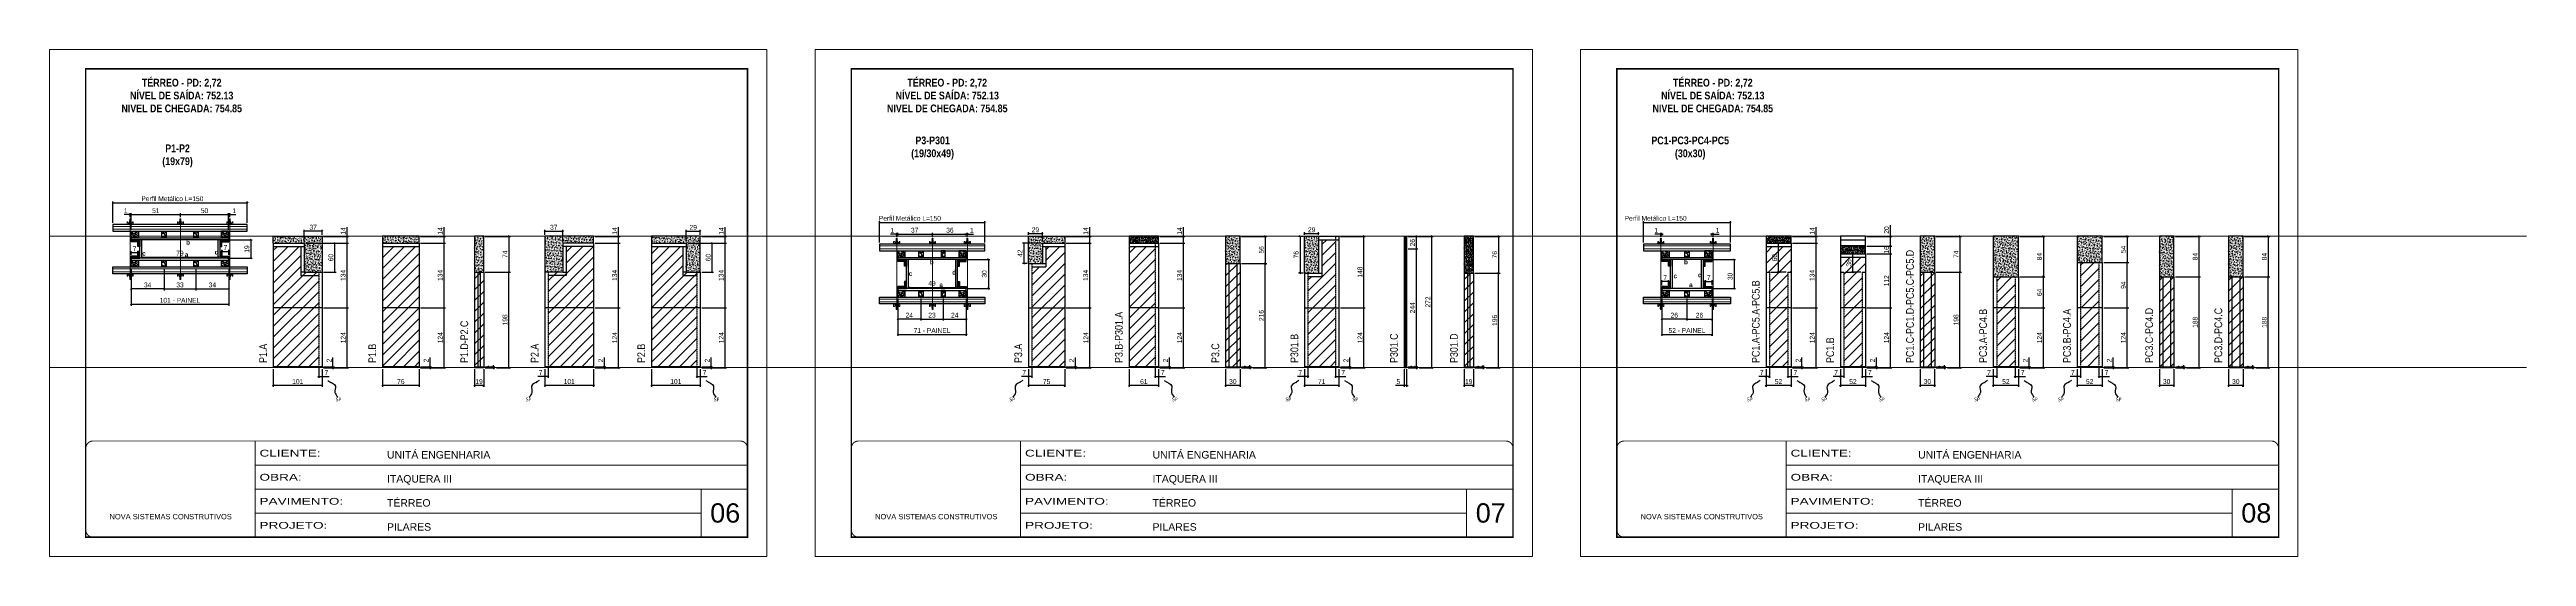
# Model space of a CAD drawing. Extents: x 2282 to 12463, y 760 to 16806.
# Drawn here: x 4483 to 9612, y 14543 to 15593 of the extents above; entities that cross this region are included whole.
import ezdxf

# ---------------------------------------------------------------- set-up
doc = ezdxf.new("R2010")
doc.units = 0
for name, pattern in [('CONTINUO', [0]), ('DASHED', [0.75, 0.5, -0.25]), ('HIDDEN', [0.375, 0.25, -0.125])]:
    doc.linetypes.add(name, pattern=pattern)
for name, color, linetype in [('1-2 PONTALETE', 7, 'Continuous'), ('COTA', 241, 'Continuous'), ('GRAVATA', 2, 'Continuous'), ('NOMENCLATURA', 7, 'Continuous'), ('Painéis', 200, 'Continuous'), ('PONTALETE', 7, 'Continuous'), ('SARR_2.2x7', 40, 'Continuous'), ('SARR_EDITAR', 141, 'Continuous'), ('SARRAFO', 251, 'Continuous'), ('texto', 7, 'Continuous')]:
    doc.layers.add(name, color=color, linetype=linetype)
for name, color, linetype, lineweight in [('CARIMBO', 255, 'Continuous', 9), ('Folhas', 255, 'Continuous', 9), ('Hachura', 251, 'Continuous', 9), ('SARRAFO DE PRESSAO', 251, 'DASHED', 9)]:
    doc.layers.add(name, color=color, linetype=linetype, lineweight=lineweight)
doc.styles.add('ARIAL', font='arial.ttf')
doc.styles.add('ARIAL_NARROW', font='ARIALN.TTF', dxfattribs={"height": 0.2})
doc.styles.add('COTA TECNICA', font='techl___.ttf', dxfattribs={"height": 10})
doc.styles.add('COTA TECNICA 2X', font='techl___.ttf', dxfattribs={"height": 10})
doc.styles.add('COTA TECNICA-50', font='techl___.ttf', dxfattribs={"height": 10})
doc.styles.add('ROMANC', font='techb___.ttf', dxfattribs={"height": 2.5})
doc.styles.get("Standard").update_dxf_attribs({"font": 'arial.ttf'})
doc.styles.add('Tecnologia', font='')
doc.styles.get('Tecnologia').set_extended_font_data('Forgotten Futurist')
doc.dimstyles.new('COTA PAINEL-50', dxfattribs={"dimtxt": 10, "dimasz": 3, "dimexe": 3, "dimexo": 3, "dimgap": 3, "dimtad": 1, "dimdec": 1, "dimzin": 12, "dimdsep": 46, "dimtxsty": 'COTA TECNICA-50', "dimblk1": 'OBLIQUE', "dimblk2": 'OBLIQUE', "dimsah": 1, "dimcen": 0.9, "dimclrd": 4, "dimclre": 4, "dimclrt": 240, "dimadec": 1, "dimazin": 3, "dimtfac": 1, "dimtdec": 1, "dimtmove": 0, "dimatfit": 3, "dimfxl": 1, "dimtolj": 1, "dimtzin": 12, "dimarcsym": 0})
doc.dimstyles.new('PAINEL', dxfattribs={"dimtxt": 10, "dimasz": 3, "dimexe": 3, "dimexo": 3, "dimgap": 3, "dimtad": 1, "dimdec": 1, "dimzin": 12, "dimdsep": 46, "dimtxsty": 'COTA TECNICA', "dimblk1": 'OBLIQUE', "dimblk2": 'OBLIQUE', "dimsah": 1, "dimcen": 0.9, "dimclrd": 4, "dimclre": 4, "dimclrt": 240, "dimadec": 1, "dimazin": 3, "dimtfac": 1, "dimtdec": 1, "dimtmove": 0, "dimatfit": 3, "dimfxl": 1, "dimtolj": 1, "dimtzin": 12, "dimarcsym": 0})
doc.dimstyles.new('SECAO PILAR', dxfattribs={"dimtxt": 10, "dimasz": 3, "dimexe": 3, "dimexo": 3, "dimgap": 3, "dimtad": 1, "dimdec": 1, "dimlfac": 0.5, "dimzin": 12, "dimdsep": 46, "dimtxsty": 'COTA TECNICA 2X', "dimblk1": 'OBLIQUE', "dimblk2": 'OBLIQUE', "dimsah": 1, "dimcen": 0.9, "dimclrd": 256, "dimclre": 256, "dimclrt": 256, "dimadec": 1, "dimazin": 3, "dimtfac": 1, "dimtdec": 1, "dimtmove": 0, "dimatfit": 3, "dimfxl": 1, "dimtolj": 1, "dimtzin": 12, "dimarcsym": 0})
doc.dimstyles.get("Standard").update_dxf_attribs({"dimtxt": 0.18, "dimasz": 0.18, "dimexe": 0.18, "dimexo": 0.0625, "dimgap": 0.09, "dimtad": 0, "dimtih": 1, "dimtoh": 1, "dimdec": 4, "dimzin": 0, "dimdsep": 46, "dimtxsty": 'Standard', "dimcen": 0.09, "dimadec": 0, "dimazin": 0, "dimtfac": 1, "dimtdec": 4, "dimtofl": 0, "dimtmove": 0, "dimatfit": 3, "dimfxl": 1, "dimtolj": 1, "dimtzin": 0, "dimarcsym": 0})
pattern_1 = [(45, (0, 3445.725), (-11.22532, 11.22532), [])]
pattern_2 = [(45.5, (-90539.113, -18537.7951), (-0.802406755, 0.788522922), [])]
pattern_3 = [(45.5, (-109290.1633, -18585.8401), (-0.802406755, 0.788522922), [])]

# ---------------------------------------------------------------- blocks, each defined once
blk = doc.blocks.new('9999999999')
at = {"color": 30, "linetype": 'CONTINUO'}
for p, q in [((98564.6, 34230.2), (98564.6, 34429.4)), ((98564.6, 34379.6), (99584, 34379.6)), ((98564.6, 34329.8), (99488, 34329.8)), ((99584, 34329.8), (99488, 34329.8)), ((99488, 34329.8), (99488, 34230.2)), ((98564.6, 34280), (99488, 34280))]:
    blk.add_line(p, q, dxfattribs=at)
at = {"color": 30, "linetype": 'CONTINUO', "const_width": 2}
blk.add_lwpolyline([(99584, 34230.2), (99584, 34414.4, 0.414214), (99569, 34429.4), (98229, 34429.4, 0.414214), (98214, 34414.4), (98214, 34245.2, 0.414214), (98229, 34230.2), (99584, 34230.2)], format="xyb", dxfattribs=at)
at = {"layer": 'Folhas'}
blk.add_lwpolyline([(98139, 34190.2), (99624, 34190.2), (99624, 35240.2), (98139, 35240.2)], close=True, dxfattribs=at)
at = {"layer": 'Folhas', "color": 30, "const_width": 3}
blk.add_lwpolyline([(98214, 34230.2), (99584, 34230.2), (99584, 35200.2), (98214, 35200.2)], close=True, dxfattribs=at)
at = {"color": 7, "linetype": 'Continuous', "ltscale": 5, "style": 'ARIAL'}
for s, height, p in [('UNITÁ ENGENHARIA', 15.483, (98837.7, 34393.1)), ('TÉRREO', 15.48, (98837.7, 34293.5)), ('ITAQUERA III', 15.483, (98837.7, 34343.3)), ('NOVA SISTEMAS CONSTRUTIVOS', 11.059, (98263.2, 34267.2)), ('PILARES', 15.48, (98837.7, 34243.7))]:
    blk.add_text(s, height=height, dxfattribs=at).set_placement(p)
at = {"layer": 'Folhas', "color": 7, "style": 'Tecnologia', "width": 1.5}
for s, p in [('CLIENTE:', (98573.7, 34397.2)), ('OBRA:', (98573.7, 34347.3)), ('PAVIMENTO:', (98573.7, 34297.5)), ('PROJETO:', (98573.7, 34247.7))]:
    blk.add_text(s, height=14, dxfattribs=at).set_placement(p)
blk = doc.blocks.new('_Oblique')
at = {"color": 0, "linetype": 'ByBlock', "lineweight": -2}
blk.add_line((-0.5, -0.5), (0.5, 0.5), dxfattribs=at)
blk = doc.blocks.new('*D43')
at = {"layer": 'COTA', "lineweight": -2, "transparency": 16777216}
for p, q in [((4840.4, 15167.3), (4840.4, 15177.4)), ((4840.4, 15174.4), (4854.4, 15174.4)), ((4854.4, 15167.3), (4854.4, 15177.4))]:
    blk.add_line(p, q, dxfattribs=at)
at = {"layer": 'Defpoints', "color": 0, "transparency": 16777216}
for p in [(4840.4, 15164.3), (4854.4, 15174.4), (4854.4, 15164.3)]:
    blk.add_point(p, dxfattribs=at)
at = {"layer": 'COTA', "lineweight": -2, "transparency": 16777216, "xscale": 3, "yscale": 3, "zscale": 3, "rotation": 180}
blk.add_blockref('_Oblique', (4840.4, 15174.4), dxfattribs=at)
at = {"layer": 'COTA', "lineweight": -2, "transparency": 16777216, "xscale": 3, "yscale": 3, "zscale": 3}
blk.add_blockref('_Oblique', (4854.4, 15174.4), dxfattribs=at)
at = {"layer": 'COTA', "transparency": 16777216, "insert": (4847.4, 15182.5), "char_height": 10, "attachment_point": 5, "style": 'COTA TECNICA 2X'}
blk.add_mtext('\\A1;7', dxfattribs=at)
blk = doc.blocks.new('*D44')
at = {"layer": 'COTA', "lineweight": -2, "transparency": 16777216}
for p, q in [((4652.4, 15139.3), (4652.4, 15062)), ((4854.4, 15139.3), (4854.4, 15062)), ((4652.4, 15065), (4854.4, 15065))]:
    blk.add_line(p, q, dxfattribs=at)
at = {"layer": 'Defpoints', "color": 0, "transparency": 16777216}
for p in [(4652.4, 15142.3), (4854.4, 15142.3), (4854.4, 15065)]:
    blk.add_point(p, dxfattribs=at)
at = {"layer": 'COTA', "lineweight": -2, "transparency": 16777216, "xscale": 3, "yscale": 3, "zscale": 3, "rotation": 180}
blk.add_blockref('_Oblique', (4652.4, 15065), dxfattribs=at)
at = {"layer": 'COTA', "lineweight": -2, "transparency": 16777216, "xscale": 3, "yscale": 3, "zscale": 3}
blk.add_blockref('_Oblique', (4854.4, 15065), dxfattribs=at)
at = {"layer": 'COTA', "transparency": 16777216, "insert": (4753.4, 15073.1), "char_height": 10, "attachment_point": 5, "style": 'COTA TECNICA 2X'}
blk.add_mtext('\\A1;101 - PAINEL', dxfattribs=at)
blk = doc.blocks.new('*D45')
at = {"layer": 'COTA', "lineweight": -2, "transparency": 16777216}
for p, q in [((4650.3, 15250.6), (4637.8, 15250.6)), ((4650.3, 15245.1), (4650.3, 15253.6)), ((4652.4, 15250.6), (4650.3, 15250.6)), ((4652.4, 15247.8), (4652.4, 15253.6)), ((4652.4, 15250.6), (4655.4, 15250.6))]:
    blk.add_line(p, q, dxfattribs=at)
at = {"layer": 'Defpoints', "color": 0, "transparency": 16777216}
for p in [(4650.3, 15250.6), (4650.3, 15242.1), (4652.4, 15244.8)]:
    blk.add_point(p, dxfattribs=at)
at = {"layer": 'COTA', "lineweight": -2, "transparency": 16777216, "xscale": 3, "yscale": 3, "zscale": 3}
blk.add_blockref('_Oblique', (4650.3, 15250.6), dxfattribs=at)
at = {"layer": 'COTA', "lineweight": -2, "transparency": 16777216, "xscale": 3, "yscale": 3, "zscale": 3, "rotation": 180}
blk.add_blockref('_Oblique', (4652.4, 15250.6), dxfattribs=at)
at = {"layer": 'COTA', "transparency": 16777216, "insert": (4641.1, 15258.7), "char_height": 10, "attachment_point": 5, "style": 'COTA TECNICA 2X'}
blk.add_mtext('\\A1;1', dxfattribs=at)
blk = doc.blocks.new('*D46')
at = {"layer": 'COTA', "lineweight": -2, "transparency": 16777216}
for p, q in [((4854.4, 15250.6), (4851.4, 15250.6)), ((4854.4, 15250.6), (4856.5, 15250.6)), ((4856.5, 15245.1), (4856.5, 15253.6)), ((4856.5, 15250.6), (4869.1, 15250.6))]:
    blk.add_line(p, q, dxfattribs=at)
at = {"layer": 'Defpoints', "color": 0, "transparency": 16777216}
for p in [(4854.4, 15250.6), (4856.5, 15250.6), (4856.5, 15242.1)]:
    blk.add_point(p, dxfattribs=at)
at = {"layer": 'COTA', "lineweight": -2, "transparency": 16777216, "xscale": 3, "yscale": 3, "zscale": 3}
blk.add_blockref('_Oblique', (4854.4, 15250.6), dxfattribs=at)
at = {"layer": 'COTA', "lineweight": -2, "transparency": 16777216, "xscale": 3, "yscale": 3, "zscale": 3, "rotation": 180}
blk.add_blockref('_Oblique', (4856.5, 15250.6), dxfattribs=at)
at = {"layer": 'COTA', "transparency": 16777216, "insert": (4865.8, 15258.7), "char_height": 10, "attachment_point": 5, "style": 'COTA TECNICA 2X'}
blk.add_mtext('\\A1;1', dxfattribs=at)
blk = doc.blocks.new('*D47')
at = {"layer": 'COTA', "lineweight": -2, "transparency": 16777216}
for p, q in [((4614.5, 15233.3), (4614.5, 15277.7)), ((4614.5, 15274.7), (4892.8, 15274.7)), ((4892.8, 15233.3), (4892.8, 15277.7))]:
    blk.add_line(p, q, dxfattribs=at)
at = {"layer": 'Defpoints', "color": 0, "transparency": 16777216}
for p in [(4892.8, 15274.7), (4614.5, 15230.3), (4892.8, 15230.3)]:
    blk.add_point(p, dxfattribs=at)
at = {"layer": 'COTA', "lineweight": -2, "transparency": 16777216, "xscale": 3, "yscale": 3, "zscale": 3, "rotation": 180}
blk.add_blockref('_Oblique', (4614.5, 15274.7), dxfattribs=at)
at = {"layer": 'COTA', "lineweight": -2, "transparency": 16777216, "xscale": 3, "yscale": 3, "zscale": 3}
blk.add_blockref('_Oblique', (4892.8, 15274.7), dxfattribs=at)
at = {"layer": 'COTA', "transparency": 16777216, "insert": (4737.7, 15283.5), "char_height": 10, "attachment_point": 5, "style": 'COTA TECNICA 2X'}
blk.add_mtext('\\A1;Perfil Metálico L=150', dxfattribs=at)
blk = doc.blocks.new('*D48')
at = {"layer": 'COTA', "lineweight": -2, "transparency": 16777216}
for p, q in [((4857.4, 15198.3), (4903, 15198.3)), ((4900, 15198.3), (4900, 15160.3)), ((4857.4, 15160.3), (4903, 15160.3))]:
    blk.add_line(p, q, dxfattribs=at)
at = {"layer": 'Defpoints', "color": 0, "transparency": 16777216}
for p in [(4854.4, 15198.3), (4854.4, 15160.3), (4900, 15160.3)]:
    blk.add_point(p, dxfattribs=at)
at = {"layer": 'COTA', "lineweight": -2, "transparency": 16777216, "xscale": 3, "yscale": 3, "zscale": 3}
for p, rotation in [((4900, 15198.3), 90), ((4900, 15160.3), 270)]:
    blk.add_blockref('_Oblique', p, dxfattribs=dict(at, rotation=rotation))
at = {"layer": 'COTA', "transparency": 16777216, "insert": (4891.9, 15179.3), "char_height": 10, "attachment_point": 5, "rotation": 90, "style": 'COTA TECNICA 2X'}
blk.add_mtext('\\A1;19', dxfattribs=at)
blk = doc.blocks.new('C')
at = {"layer": 'Hachura', "color": 0}
for p, q in [((0, 3.2), (0, -3.2)), ((0.4, 3.2), (0, 3.2)), ((0.5, 3.2), (0, 3.2)), ((0.5, 3), (0, 3)), ((0.5, 2.9), (0, 2.9)), ((0, 2.7), (0, -1.2)), ((0.5, 2.6), (0, 2.6)), ((0.5, 2.2), (0, 2.2)), ((0.5, 1.5), (0, 1.5)), ((0.4, 0.5), (0.2, 0.5)), ((0.4, -3.2), (0.4, 3.2)), ((0.4, 3.2), (2.6, 3.2)), ((1.7, 1), (0.4, 1)), ((1.5, 0.1), (0.4, 0.1)), ((1.4, 1.9), (1.4, 1)), ((2.6, 2.4), (1.5, 2.1)), ((1.7, -1), (1.7, 1)), ((1.7, 1), (1.7, 0.8)), ((1.7, 1), (1.7, 0.8)), ((1.7, 0.8), (3.4, 0.8)), ((3.4, 0.4), (1.7, 0.4)), ((2.6, 3.2), (2.6, 2.4)), ((3.3, 0.8), (3.3, -0.8)), ((3.4, 0.8), (3.4, -0.8)), ((3.7, 0.4), (3.4, 0.4)), ((3.8, -0.5), (3.4, 0.4)), ((3.4, 0.1), (3.7, -0.6)), ((3.7, 0.5), (4.3, -0.6)), ((3.7, 0.4), (4.2, -0.5)), ((4.4, -0.6), (3.8, 0.5)), ((4.2, 0.4), (3.9, 0.4)), ((4.4, -0.5), (3.9, 0.4)), ((4.2, 0.4), (4.3, 0.4)), ((4.3, 0.5), (4.8, -0.6)), ((4.3, 0.4), (4.7, -0.5)), ((5, -0.6), (4.4, 0.5)), ((4.5, 0.4), (4.8, 0.4)), ((5, -0.5), (4.5, 0.4)), ((4.8, 0.4), (5.3, -0.5)), ((4.9, 0.5), (5.4, -0.6)), ((5.5, -0.6), (5, 0.5)), ((5.6, -0.5), (5.1, 0.4)), ((5.4, 0.4), (5.1, 0.4)), ((5.6, -0.5), (5.1, 0.4)), ((5.4, 0.4), (5.7, -0.2)), ((5.5, 0.5), (5.7, -0.1)), ((5.7, 0.2), (5.6, 0.5)), ((5.7, 0.3), (5.7, 0.4)), ((5.7, 0.4), (5.7, 0.4)), ((5.7, 0.4), (5.9, 0.3)), ((5.7, 0.4), (5.7, -0.5)), ((5.9, -0.4), (5.9, 0.3)), ((0.4, 0), (0, 0)), ((0.5, -1.5), (0, -1.5)), ((0.5, -2.2), (0, -2.2)), ((0.5, -2.6), (0, -2.6)), ((0.5, -2.9), (0, -2.9)), ((0.5, -3), (0, -3)), ((0, -3.2), (2.6, -3.2)), ((0.5, -3.2), (0, -3.2)), ((0.1, -0.5), (0.3, -0.5)), ((0.3, -0.5), (0.4, -0.5)), ((0.4, 0), (0.4, -1)), ((0.4, -0.2), (1.5, -0.2)), ((0.4, -0.6), (0.4, -0.3)), ((0.4, -3.2), (0.4, -0.6)), ((0.4, -1), (1.7, -1)), ((1.4, -1.9), (1.4, -1)), ((2.6, -2.4), (1.5, -2.1)), ((3.4, -0.3), (1.7, -0.3)), ((3.4, -0.8), (1.7, -0.8)), ((2.6, -3.2), (2.6, -2.4)), ((3.4, -0.1), (3.6, -0.5)), ((3.4, -0.5), (3.6, -0.5)), ((3.8, -0.5), (4.2, -0.5)), ((4.4, -0.5), (4.7, -0.5)), ((4.6, -0.5), (4.7, -0.5)), ((5, -0.5), (5.3, -0.5)), ((5.6, -0.5), (5.7, -0.5)), ((5.7, -0.5), (5.9, -0.4)), ((5.7, -0.5), (5.7, -0.5))]:
    blk.add_line(p, q, dxfattribs=at)
for centre, radius, start, end in [((1.5, 1.9), 0.161, 104.7436, 180), ((1.4, 0), 0.129, 272.695, 87.305), ((3.8, 0.4), 0.143, 25.5688, 154.4312), ((4.4, 0.4), 0.143, 25.5688, 154.4312), ((5, 0.4), 0.143, 25.5688, 154.4312), ((5.5, 0.4), 0.143, 25.5688, 154.4312), ((0.2, -0.4), 0.174, 221.744, 317.8592), ((1.5, -1.9), 0.161, 180, 255.2564), ((3.7, -0.4), 0.174, 222.1408, 318.256), ((4.3, -0.4), 0.174, 222.1408, 318.256), ((4.9, -0.4), 0.174, 222.1408, 318.256), ((5.4, -0.4), 0.174, 222.1408, 318.256), ((5.6, -0.4), 0.174, 317.8592, 318.256)]:
    blk.add_arc(centre, radius, start, end, dxfattribs=at)
blk = doc.blocks.new('*D49')
at = {"layer": 'COTA', "lineweight": -2, "transparency": 16777216}
for p, q in [((4652.4, 15139.3), (4652.4, 15093.7)), ((4720.5, 15139.3), (4720.5, 15093.7)), ((4720.5, 15096.7), (4652.4, 15096.7))]:
    blk.add_line(p, q, dxfattribs=at)
at = {"layer": 'Defpoints', "color": 0, "transparency": 16777216}
for p in [(4652.4, 15142.3), (4720.5, 15142.3), (4652.4, 15096.7)]:
    blk.add_point(p, dxfattribs=at)
at = {"layer": 'COTA', "lineweight": -2, "transparency": 16777216, "xscale": 3, "yscale": 3, "zscale": 3, "rotation": 180}
blk.add_blockref('_Oblique', (4652.4, 15096.7), dxfattribs=at)
at = {"layer": 'COTA', "lineweight": -2, "transparency": 16777216, "xscale": 3, "yscale": 3, "zscale": 3}
blk.add_blockref('_Oblique', (4720.5, 15096.7), dxfattribs=at)
at = {"layer": 'COTA', "transparency": 16777216, "insert": (4686.5, 15105), "char_height": 10, "attachment_point": 5, "style": 'COTA TECNICA 2X'}
blk.add_mtext('\\A1;34', dxfattribs=at)
blk = doc.blocks.new('*D50')
at = {"layer": 'COTA', "lineweight": -2, "transparency": 16777216}
for p, q in [((4652.4, 15219.3), (4652.4, 15253.6)), ((4652.4, 15250.6), (4754.3, 15250.6)), ((4754.3, 15245.1), (4754.3, 15253.6))]:
    blk.add_line(p, q, dxfattribs=at)
at = {"layer": 'Defpoints', "color": 0, "transparency": 16777216}
for p in [(4754.3, 15250.6), (4754.3, 15242.1), (4652.4, 15216.3)]:
    blk.add_point(p, dxfattribs=at)
at = {"layer": 'COTA', "lineweight": -2, "transparency": 16777216, "xscale": 3, "yscale": 3, "zscale": 3, "rotation": 180}
blk.add_blockref('_Oblique', (4652.4, 15250.6), dxfattribs=at)
at = {"layer": 'COTA', "lineweight": -2, "transparency": 16777216, "xscale": 3, "yscale": 3, "zscale": 3}
blk.add_blockref('_Oblique', (4754.3, 15250.6), dxfattribs=at)
at = {"layer": 'COTA', "transparency": 16777216, "insert": (4703.4, 15258.8), "char_height": 10, "attachment_point": 5, "style": 'COTA TECNICA 2X'}
blk.add_mtext('\\A1;51', dxfattribs=at)
blk = doc.blocks.new('*D51')
at = {"layer": 'COTA', "lineweight": -2, "transparency": 16777216}
for p, q in [((4652.4, 15167.3), (4652.4, 15174.7)), ((4666.4, 15171.7), (4652.4, 15171.7)), ((4666.4, 15167.3), (4666.4, 15174.7))]:
    blk.add_line(p, q, dxfattribs=at)
at = {"layer": 'Defpoints', "color": 0, "transparency": 16777216}
for p in [(4652.4, 15171.7), (4652.4, 15164.3), (4666.4, 15164.3)]:
    blk.add_point(p, dxfattribs=at)
at = {"layer": 'COTA', "lineweight": -2, "transparency": 16777216, "xscale": 3, "yscale": 3, "zscale": 3, "rotation": 180}
blk.add_blockref('_Oblique', (4652.4, 15171.7), dxfattribs=at)
at = {"layer": 'COTA', "lineweight": -2, "transparency": 16777216, "xscale": 3, "yscale": 3, "zscale": 3}
blk.add_blockref('_Oblique', (4666.4, 15171.7), dxfattribs=at)
at = {"layer": 'COTA', "transparency": 16777216, "insert": (4659.4, 15179.8), "char_height": 10, "attachment_point": 5, "style": 'COTA TECNICA 2X'}
blk.add_mtext('\\A1;7', dxfattribs=at)
blk = doc.blocks.new('*D52')
at = {"layer": 'COTA', "lineweight": -2, "transparency": 16777216}
for p, q in [((4720.5, 15135.3), (4720.5, 15093.7)), ((4786.5, 15139.3), (4786.5, 15093.7)), ((4720.5, 15096.7), (4786.5, 15096.7))]:
    blk.add_line(p, q, dxfattribs=at)
at = {"layer": 'Defpoints', "color": 0, "transparency": 16777216}
for p in [(4720.5, 15138.3), (4786.5, 15142.3), (4786.5, 15096.7)]:
    blk.add_point(p, dxfattribs=at)
at = {"layer": 'COTA', "lineweight": -2, "transparency": 16777216, "xscale": 3, "yscale": 3, "zscale": 3, "rotation": 180}
blk.add_blockref('_Oblique', (4720.5, 15096.7), dxfattribs=at)
at = {"layer": 'COTA', "lineweight": -2, "transparency": 16777216, "xscale": 3, "yscale": 3, "zscale": 3}
blk.add_blockref('_Oblique', (4786.5, 15096.7), dxfattribs=at)
at = {"layer": 'COTA', "transparency": 16777216, "insert": (4753.5, 15105), "char_height": 10, "attachment_point": 5, "style": 'COTA TECNICA 2X'}
blk.add_mtext('\\A1;33', dxfattribs=at)
blk = doc.blocks.new('*D53')
at = {"layer": 'COTA', "lineweight": -2, "transparency": 16777216}
for p, q in [((4786.5, 15139.3), (4786.5, 15093.7)), ((4854.4, 15139.3), (4854.4, 15093.7)), ((4786.5, 15096.7), (4854.4, 15096.7))]:
    blk.add_line(p, q, dxfattribs=at)
at = {"layer": 'Defpoints', "color": 0, "transparency": 16777216}
for p in [(4786.5, 15142.3), (4854.4, 15142.3), (4854.4, 15096.7)]:
    blk.add_point(p, dxfattribs=at)
at = {"layer": 'COTA', "lineweight": -2, "transparency": 16777216, "xscale": 3, "yscale": 3, "zscale": 3, "rotation": 180}
blk.add_blockref('_Oblique', (4786.5, 15096.7), dxfattribs=at)
at = {"layer": 'COTA', "lineweight": -2, "transparency": 16777216, "xscale": 3, "yscale": 3, "zscale": 3}
blk.add_blockref('_Oblique', (4854.4, 15096.7), dxfattribs=at)
at = {"layer": 'COTA', "transparency": 16777216, "insert": (4820.5, 15105), "char_height": 10, "attachment_point": 5, "style": 'COTA TECNICA 2X'}
blk.add_mtext('\\A1;34', dxfattribs=at)
blk = doc.blocks.new('*D54')
at = {"layer": 'COTA', "lineweight": -2, "transparency": 16777216}
for p, q in [((4754.3, 15245.1), (4754.3, 15253.6)), ((4754.3, 15250.6), (4854.2, 15250.6)), ((4854.2, 15219.3), (4854.2, 15253.6))]:
    blk.add_line(p, q, dxfattribs=at)
at = {"layer": 'Defpoints', "color": 0, "transparency": 16777216}
for p in [(4754.3, 15242.1), (4854.2, 15250.6), (4854.2, 15216.3)]:
    blk.add_point(p, dxfattribs=at)
at = {"layer": 'COTA', "lineweight": -2, "transparency": 16777216, "xscale": 3, "yscale": 3, "zscale": 3, "rotation": 180}
blk.add_blockref('_Oblique', (4754.3, 15250.6), dxfattribs=at)
at = {"layer": 'COTA', "lineweight": -2, "transparency": 16777216, "xscale": 3, "yscale": 3, "zscale": 3}
blk.add_blockref('_Oblique', (4854.2, 15250.6), dxfattribs=at)
at = {"layer": 'COTA', "transparency": 16777216, "insert": (4804.3, 15258.8), "char_height": 10, "attachment_point": 5, "style": 'COTA TECNICA 2X'}
blk.add_mtext('\\A1;50', dxfattribs=at)
blk = doc.blocks.new('*D55')
at = {"layer": 'COTA', "color": 4, "lineweight": -2, "transparency": 16777216}
for p, q in [((5050.7, 14935.6), (5073.2, 14935.6)), ((5050.7, 14933.6), (5073.2, 14933.6)), ((5070.2, 14935.6), (5070.2, 14954.5)), ((5070.2, 14933.6), (5070.2, 14935.6)), ((5070.2, 14933.6), (5070.2, 14930.6))]:
    blk.add_line(p, q, dxfattribs=at)
at = {"layer": 'Defpoints', "color": 0, "transparency": 16777216}
for p in [(5047.7, 14935.6), (5047.7, 14933.6), (5070.2, 14933.6)]:
    blk.add_point(p, dxfattribs=at)
at = {"layer": 'COTA', "color": 4, "lineweight": -2, "transparency": 16777216, "xscale": 3, "yscale": 3, "zscale": 3}
for p, rotation in [((5070.2, 14935.6), 270), ((5070.2, 14933.6), 90)]:
    blk.add_blockref('_Oblique', p, dxfattribs=dict(at, rotation=rotation))
at = {"layer": 'COTA', "color": 240, "transparency": 16777216, "insert": (5062.2, 14948.4), "char_height": 10, "attachment_point": 5, "rotation": 90, "style": 'COTA TECNICA-50'}
blk.add_mtext('\\A1;2', dxfattribs=at)
blk = doc.blocks.new('*D56')
at = {"layer": 'COTA', "color": 4, "linetype": 'ByBlock', "lineweight": -2, "transparency": 16777216}
for p, q in [((5050.7, 15057.6), (5102.4, 15057.6)), ((5099.4, 14933.6), (5099.4, 15057.6)), ((5050.7, 14933.6), (5102.4, 14933.6))]:
    blk.add_line(p, q, dxfattribs=at)
at = {"layer": 'Defpoints', "color": 0, "linetype": 'ByBlock', "transparency": 16777216}
for p in [(5047.7, 15057.6), (5099.4, 15057.6), (5047.7, 14933.6)]:
    blk.add_point(p, dxfattribs=at)
at = {"layer": 'COTA', "color": 4, "linetype": 'ByBlock', "lineweight": -2, "transparency": 16777216, "xscale": 3, "yscale": 3, "zscale": 3}
for p, rotation in [((5099.4, 15057.6), 90), ((5099.4, 14933.6), 270)]:
    blk.add_blockref('_Oblique', p, dxfattribs=dict(at, rotation=rotation))
at = {"layer": 'COTA', "color": 240, "linetype": 'ByBlock', "transparency": 16777216, "insert": (5091.3, 14995.6), "char_height": 10, "attachment_point": 5, "rotation": 90, "style": 'COTA TECNICA'}
blk.add_mtext('\\A1;124', dxfattribs=at)
blk = doc.blocks.new('*D70')
at = {"layer": 'COTA', "color": 4, "linetype": 'ByBlock', "lineweight": -2, "transparency": 16777216}
for p, q in [((4946.7, 14930.6), (4946.7, 14893.7)), ((5047.7, 14930.6), (5047.7, 14893.7)), ((5047.7, 14896.7), (4946.7, 14896.7))]:
    blk.add_line(p, q, dxfattribs=at)
at = {"layer": 'Defpoints', "color": 0, "linetype": 'ByBlock', "transparency": 16777216}
for p in [(4946.7, 14933.6), (5047.7, 14933.6), (4946.7, 14896.7)]:
    blk.add_point(p, dxfattribs=at)
at = {"layer": 'COTA', "color": 4, "linetype": 'ByBlock', "lineweight": -2, "transparency": 16777216, "xscale": 3, "yscale": 3, "zscale": 3, "rotation": 180}
blk.add_blockref('_Oblique', (4946.7, 14896.7), dxfattribs=at)
at = {"layer": 'COTA', "color": 4, "linetype": 'ByBlock', "lineweight": -2, "transparency": 16777216, "xscale": 3, "yscale": 3, "zscale": 3}
blk.add_blockref('_Oblique', (5047.7, 14896.7), dxfattribs=at)
at = {"layer": 'COTA', "color": 240, "linetype": 'ByBlock', "transparency": 16777216, "insert": (4997.2, 14904.8), "char_height": 10, "attachment_point": 5, "style": 'COTA TECNICA'}
blk.add_mtext('\\A1;101', dxfattribs=at)
blk = doc.blocks.new('*D57')
at = {"layer": 'COTA', "color": 4, "lineweight": -2, "transparency": 16777216}
for p, q in [((5040.7, 14932.6), (5040.7, 14912.5)), ((5047.7, 14930.6), (5047.7, 14912.5)), ((5040.7, 14915.5), (5047.7, 14915.5)), ((5047.7, 14915.5), (5062.5, 14915.5))]:
    blk.add_line(p, q, dxfattribs=at)
at = {"layer": 'Defpoints', "color": 0, "transparency": 16777216}
for p in [(5040.7, 14935.6), (5047.7, 14933.6), (5047.7, 14915.5)]:
    blk.add_point(p, dxfattribs=at)
at = {"layer": 'COTA', "color": 4, "lineweight": -2, "transparency": 16777216, "xscale": 3, "yscale": 3, "zscale": 3, "rotation": 180}
blk.add_blockref('_Oblique', (5040.7, 14915.5), dxfattribs=at)
at = {"layer": 'COTA', "color": 4, "lineweight": -2, "transparency": 16777216, "xscale": 3, "yscale": 3, "zscale": 3}
blk.add_blockref('_Oblique', (5047.7, 14915.5), dxfattribs=at)
at = {"layer": 'COTA', "color": 240, "transparency": 16777216, "insert": (5056.6, 14923.5), "char_height": 10, "attachment_point": 5, "style": 'COTA TECNICA-50'}
blk.add_mtext('\\A1;7', dxfattribs=at)
blk = doc.blocks.new('*D58')
at = {"layer": 'COTA', "color": 4, "linetype": 'ByBlock', "lineweight": -2, "transparency": 16777216}
for p, q in [((5013.7, 15191.6), (5102.4, 15191.6)), ((5099.4, 15057.6), (5099.4, 15191.6)), ((5050.7, 15057.6), (5102.4, 15057.6))]:
    blk.add_line(p, q, dxfattribs=at)
at = {"layer": 'Defpoints', "color": 0, "linetype": 'ByBlock', "transparency": 16777216}
for p in [(5010.7, 15191.6), (5099.4, 15191.6), (5047.7, 15057.6)]:
    blk.add_point(p, dxfattribs=at)
at = {"layer": 'COTA', "color": 4, "linetype": 'ByBlock', "lineweight": -2, "transparency": 16777216, "xscale": 3, "yscale": 3, "zscale": 3}
for p, rotation in [((5099.4, 15191.6), 90), ((5099.4, 15057.6), 270)]:
    blk.add_blockref('_Oblique', p, dxfattribs=dict(at, rotation=rotation))
at = {"layer": 'COTA', "color": 240, "linetype": 'ByBlock', "transparency": 16777216, "insert": (5091.2, 15124.6), "char_height": 10, "attachment_point": 5, "rotation": 90, "style": 'COTA TECNICA'}
blk.add_mtext('\\A1;134', dxfattribs=at)
blk = doc.blocks.new('*D68')
at = {"layer": 'COTA', "color": 4, "linetype": 'ByBlock', "lineweight": -2, "transparency": 16777216}
for p, q in [((5010.7, 15194.6), (5010.7, 15219.2)), ((5047.7, 15216.2), (5010.7, 15216.2)), ((5047.7, 15208.6), (5047.7, 15219.2))]:
    blk.add_line(p, q, dxfattribs=at)
at = {"layer": 'Defpoints', "color": 0, "linetype": 'ByBlock', "transparency": 16777216}
for p in [(5010.7, 15216.2), (5010.7, 15191.6), (5047.7, 15205.6)]:
    blk.add_point(p, dxfattribs=at)
at = {"layer": 'COTA', "color": 4, "linetype": 'ByBlock', "lineweight": -2, "transparency": 16777216, "xscale": 3, "yscale": 3, "zscale": 3, "rotation": 180}
blk.add_blockref('_Oblique', (5010.7, 15216.2), dxfattribs=at)
at = {"layer": 'COTA', "color": 4, "linetype": 'ByBlock', "lineweight": -2, "transparency": 16777216, "xscale": 3, "yscale": 3, "zscale": 3}
blk.add_blockref('_Oblique', (5047.7, 15216.2), dxfattribs=at)
at = {"layer": 'COTA', "color": 240, "linetype": 'ByBlock', "transparency": 16777216, "insert": (5029.2, 15224.4), "char_height": 10, "attachment_point": 5, "style": 'COTA TECNICA'}
blk.add_mtext('\\A1;37', dxfattribs=at)
blk = doc.blocks.new('*D41')
at = {"layer": 'COTA', "color": 4, "lineweight": -2, "transparency": 16777216}
for p, q in [((5385.3, 14935.6), (5405.6, 14935.6)), ((5385.3, 14933.6), (5405.6, 14933.6)), ((5402.6, 14935.6), (5402.6, 14938.6)), ((5402.6, 14933.6), (5402.6, 14935.6)), ((5402.6, 14933.6), (5402.6, 14930.6))]:
    blk.add_line(p, q, dxfattribs=at)
at = {"layer": 'Defpoints', "color": 0, "transparency": 16777216}
for p in [(5382.3, 14935.6), (5382.3, 14933.6), (5402.6, 14935.6)]:
    blk.add_point(p, dxfattribs=at)
at = {"layer": 'COTA', "color": 4, "lineweight": -2, "transparency": 16777216, "xscale": 3, "yscale": 3, "zscale": 3}
for p, rotation in [((5402.6, 14935.6), 270), ((5402.6, 14933.6), 90)]:
    blk.add_blockref('_Oblique', p, dxfattribs=dict(at, rotation=rotation))
at = {"layer": 'COTA', "color": 240, "transparency": 16777216, "insert": (5394.6, 14934.6), "char_height": 10, "attachment_point": 5, "rotation": 90, "style": 'COTA TECNICA-50'}
blk.add_mtext('\\A1;2', dxfattribs=at)
blk = doc.blocks.new('*D42')
at = {"layer": 'COTA', "color": 4, "linetype": 'ByBlock', "lineweight": -2, "transparency": 16777216}
for p, q in [((5385.3, 15131.6), (5437.5, 15131.6)), ((5434.5, 14933.6), (5434.5, 15131.6)), ((5408.6, 14933.6), (5437.5, 14933.6))]:
    blk.add_line(p, q, dxfattribs=at)
at = {"layer": 'Defpoints', "color": 0, "linetype": 'ByBlock', "transparency": 16777216}
for p in [(5382.3, 15131.6), (5434.5, 15131.6), (5405.6, 14933.6)]:
    blk.add_point(p, dxfattribs=at)
at = {"layer": 'COTA', "color": 4, "linetype": 'ByBlock', "lineweight": -2, "transparency": 16777216, "xscale": 3, "yscale": 3, "zscale": 3}
for p, rotation in [((5434.5, 15131.6), 90), ((5434.5, 14933.6), 270)]:
    blk.add_blockref('_Oblique', p, dxfattribs=dict(at, rotation=rotation))
at = {"layer": 'COTA', "color": 240, "linetype": 'ByBlock', "transparency": 16777216, "insert": (5426.4, 15032.6), "char_height": 10, "attachment_point": 5, "rotation": 90, "style": 'COTA TECNICA'}
blk.add_mtext('\\A1;198', dxfattribs=at)
blk = doc.blocks.new('*D69')
at = {"layer": 'COTA', "color": 4, "linetype": 'ByBlock', "lineweight": -2, "transparency": 16777216}
for p, q in [((5363.3, 14930.6), (5363.3, 14893.7)), ((5382.3, 14930.6), (5382.3, 14893.7)), ((5382.3, 14896.7), (5363.3, 14896.7))]:
    blk.add_line(p, q, dxfattribs=at)
at = {"layer": 'Defpoints', "color": 0, "linetype": 'ByBlock', "transparency": 16777216}
for p in [(5363.3, 14933.6), (5382.3, 14933.6), (5363.3, 14896.7)]:
    blk.add_point(p, dxfattribs=at)
at = {"layer": 'COTA', "color": 4, "linetype": 'ByBlock', "lineweight": -2, "transparency": 16777216, "xscale": 3, "yscale": 3, "zscale": 3, "rotation": 180}
blk.add_blockref('_Oblique', (5363.3, 14896.7), dxfattribs=at)
at = {"layer": 'COTA', "color": 4, "linetype": 'ByBlock', "lineweight": -2, "transparency": 16777216, "xscale": 3, "yscale": 3, "zscale": 3}
blk.add_blockref('_Oblique', (5382.3, 14896.7), dxfattribs=at)
at = {"layer": 'COTA', "color": 240, "linetype": 'ByBlock', "transparency": 16777216, "insert": (5372.8, 14904.8), "char_height": 10, "attachment_point": 5, "style": 'COTA TECNICA'}
blk.add_mtext('\\A1;19', dxfattribs=at)
blk = doc.blocks.new('*D65')
at = {"layer": 'COTA', "lineweight": -2, "transparency": 16777216}
for p, q in [((4674.4, 15163.3), (4674.4, 15165.6)), ((4674.4, 15162.6), (4832.4, 15162.6)), ((4832.4, 15163.3), (4832.4, 15165.6))]:
    blk.add_line(p, q, dxfattribs=at)
at = {"layer": 'Defpoints', "color": 0, "transparency": 16777216}
for p in [(4674.4, 15160.3), (4832.4, 15162.6), (4832.4, 15160.3)]:
    blk.add_point(p, dxfattribs=at)
at = {"layer": 'COTA', "lineweight": -2, "transparency": 16777216, "xscale": 3, "yscale": 3, "zscale": 3, "rotation": 180}
blk.add_blockref('_Oblique', (4674.4, 15162.6), dxfattribs=at)
at = {"layer": 'COTA', "lineweight": -2, "transparency": 16777216, "xscale": 3, "yscale": 3, "zscale": 3}
blk.add_blockref('_Oblique', (4832.4, 15162.6), dxfattribs=at)
at = {"layer": 'COTA', "transparency": 16777216, "insert": (4753.4, 15170.7), "char_height": 10, "attachment_point": 5, "style": 'COTA TECNICA 2X'}
blk.add_mtext('\\A1;79', dxfattribs=at)
blk = doc.blocks.new('*D39')
at = {"layer": 'COTA', "color": 4, "lineweight": -2, "transparency": 16777216}
for p, q in [((5251.7, 14935.6), (5274.2, 14935.6)), ((5251.7, 14933.6), (5274.2, 14933.6)), ((5271.2, 14935.6), (5271.2, 14954.5)), ((5271.2, 14933.6), (5271.2, 14935.6)), ((5271.2, 14933.6), (5271.2, 14930.6))]:
    blk.add_line(p, q, dxfattribs=at)
at = {"layer": 'Defpoints', "color": 0, "transparency": 16777216}
for p in [(5248.7, 14935.6), (5248.7, 14933.6), (5271.2, 14933.6)]:
    blk.add_point(p, dxfattribs=at)
at = {"layer": 'COTA', "color": 4, "lineweight": -2, "transparency": 16777216, "xscale": 3, "yscale": 3, "zscale": 3}
for p, rotation in [((5271.2, 14935.6), 270), ((5271.2, 14933.6), 90)]:
    blk.add_blockref('_Oblique', p, dxfattribs=dict(at, rotation=rotation))
at = {"layer": 'COTA', "color": 240, "transparency": 16777216, "insert": (5263.2, 14948.4), "char_height": 10, "attachment_point": 5, "rotation": 90, "style": 'COTA TECNICA-50'}
blk.add_mtext('\\A1;2', dxfattribs=at)
blk = doc.blocks.new('*D40')
at = {"layer": 'COTA', "color": 4, "linetype": 'ByBlock', "lineweight": -2, "transparency": 16777216}
for p, q in [((5251.7, 15057.6), (5303.3, 15057.6)), ((5300.3, 14933.6), (5300.3, 15057.6)), ((5251.7, 14933.6), (5303.3, 14933.6))]:
    blk.add_line(p, q, dxfattribs=at)
at = {"layer": 'Defpoints', "color": 0, "linetype": 'ByBlock', "transparency": 16777216}
for p in [(5248.7, 15057.6), (5300.3, 15057.6), (5248.7, 14933.6)]:
    blk.add_point(p, dxfattribs=at)
at = {"layer": 'COTA', "color": 4, "linetype": 'ByBlock', "lineweight": -2, "transparency": 16777216, "xscale": 3, "yscale": 3, "zscale": 3}
for p, rotation in [((5300.3, 15057.6), 90), ((5300.3, 14933.6), 270)]:
    blk.add_blockref('_Oblique', p, dxfattribs=dict(at, rotation=rotation))
at = {"layer": 'COTA', "color": 240, "linetype": 'ByBlock', "transparency": 16777216, "insert": (5292.3, 14995.6), "char_height": 10, "attachment_point": 5, "rotation": 90, "style": 'COTA TECNICA'}
blk.add_mtext('\\A1;124', dxfattribs=at)
blk = doc.blocks.new('*D66')
at = {"layer": 'COTA', "color": 4, "linetype": 'ByBlock', "lineweight": -2, "transparency": 16777216}
for p, q in [((5172.7, 14930.6), (5172.7, 14893.7)), ((5248.7, 14930.6), (5248.7, 14893.7)), ((5248.7, 14896.7), (5172.7, 14896.7))]:
    blk.add_line(p, q, dxfattribs=at)
at = {"layer": 'Defpoints', "color": 0, "linetype": 'ByBlock', "transparency": 16777216}
for p in [(5172.7, 14933.6), (5248.7, 14933.6), (5172.7, 14896.7)]:
    blk.add_point(p, dxfattribs=at)
at = {"layer": 'COTA', "color": 4, "linetype": 'ByBlock', "lineweight": -2, "transparency": 16777216, "xscale": 3, "yscale": 3, "zscale": 3, "rotation": 180}
blk.add_blockref('_Oblique', (5172.7, 14896.7), dxfattribs=at)
at = {"layer": 'COTA', "color": 4, "linetype": 'ByBlock', "lineweight": -2, "transparency": 16777216, "xscale": 3, "yscale": 3, "zscale": 3}
blk.add_blockref('_Oblique', (5248.7, 14896.7), dxfattribs=at)
at = {"layer": 'COTA', "color": 240, "linetype": 'ByBlock', "transparency": 16777216, "insert": (5210.7, 14904.8), "char_height": 10, "attachment_point": 5, "style": 'COTA TECNICA'}
blk.add_mtext('\\A1;76', dxfattribs=at)
blk = doc.blocks.new('*D29')
at = {"layer": 'COTA', "color": 4, "linetype": 'ByBlock', "lineweight": -2, "transparency": 16777216}
for p, q in [((5251.7, 15191.6), (5303.3, 15191.6)), ((5300.3, 15057.6), (5300.3, 15191.6)), ((5251.7, 15057.6), (5303.3, 15057.6))]:
    blk.add_line(p, q, dxfattribs=at)
at = {"layer": 'Defpoints', "color": 0, "linetype": 'ByBlock', "transparency": 16777216}
for p in [(5248.7, 15191.6), (5300.3, 15191.6), (5248.7, 15057.6)]:
    blk.add_point(p, dxfattribs=at)
at = {"layer": 'COTA', "color": 4, "linetype": 'ByBlock', "lineweight": -2, "transparency": 16777216, "xscale": 3, "yscale": 3, "zscale": 3}
for p, rotation in [((5300.3, 15191.6), 90), ((5300.3, 15057.6), 270)]:
    blk.add_blockref('_Oblique', p, dxfattribs=dict(at, rotation=rotation))
at = {"layer": 'COTA', "color": 240, "linetype": 'ByBlock', "transparency": 16777216, "insert": (5292.1, 15124.6), "char_height": 10, "attachment_point": 5, "rotation": 90, "style": 'COTA TECNICA'}
blk.add_mtext('\\A1;134', dxfattribs=at)
blk = doc.blocks.new('*D60')
at = {"layer": 'COTA', "color": 4, "lineweight": -2, "transparency": 16777216}
for p, q in [((5251.7, 15205.6), (5303.3, 15205.6)), ((5251.7, 15191.6), (5303.3, 15191.6)), ((5300.3, 15205.6), (5300.3, 15224.8)), ((5300.3, 15191.6), (5300.3, 15205.6))]:
    blk.add_line(p, q, dxfattribs=at)
at = {"layer": 'Defpoints', "color": 0, "transparency": 16777216}
for p in [(5248.7, 15205.6), (5248.7, 15191.6), (5300.3, 15205.6)]:
    blk.add_point(p, dxfattribs=at)
at = {"layer": 'COTA', "color": 4, "lineweight": -2, "transparency": 16777216, "xscale": 3, "yscale": 3, "zscale": 3}
for p, rotation in [((5300.3, 15205.6), 90), ((5300.3, 15191.6), 270)]:
    blk.add_blockref('_Oblique', p, dxfattribs=dict(at, rotation=rotation))
at = {"layer": 'COTA', "color": 240, "transparency": 16777216, "insert": (5292.3, 15216.7), "char_height": 10, "attachment_point": 5, "rotation": 90, "style": 'COTA TECNICA'}
blk.add_mtext('\\A1;14', dxfattribs=at)
blk = doc.blocks.new('*D61')
at = {"layer": 'COTA', "color": 4, "lineweight": -2, "transparency": 16777216}
for p, q in [((5385.3, 15205.6), (5437.5, 15205.6)), ((5434.5, 15205.6), (5434.5, 15131.6)), ((5385.3, 15131.6), (5437.5, 15131.6))]:
    blk.add_line(p, q, dxfattribs=at)
at = {"layer": 'Defpoints', "color": 0, "transparency": 16777216}
for p in [(5382.3, 15205.6), (5382.3, 15131.6), (5434.5, 15131.6)]:
    blk.add_point(p, dxfattribs=at)
at = {"layer": 'COTA', "color": 4, "lineweight": -2, "transparency": 16777216, "xscale": 3, "yscale": 3, "zscale": 3}
for p, rotation in [((5434.5, 15205.6), 90), ((5434.5, 15131.6), 270)]:
    blk.add_blockref('_Oblique', p, dxfattribs=dict(at, rotation=rotation))
at = {"layer": 'COTA', "color": 240, "transparency": 16777216, "insert": (5426.4, 15168.6), "char_height": 10, "attachment_point": 5, "rotation": 90, "style": 'COTA TECNICA'}
blk.add_mtext('\\A1;74', dxfattribs=at)
blk = doc.blocks.new('*D31')
at = {"layer": 'COTA', "color": 4, "lineweight": -2, "transparency": 16777216}
for p, q in [((5612.9, 14935.6), (5635.5, 14935.6)), ((5612.9, 14933.6), (5635.5, 14933.6)), ((5632.5, 14935.6), (5632.5, 14954.5)), ((5632.5, 14933.6), (5632.5, 14935.6)), ((5632.5, 14933.6), (5632.5, 14930.6))]:
    blk.add_line(p, q, dxfattribs=at)
at = {"layer": 'Defpoints', "color": 0, "transparency": 16777216}
for p in [(5609.9, 14935.6), (5609.9, 14933.6), (5632.5, 14933.6)]:
    blk.add_point(p, dxfattribs=at)
at = {"layer": 'COTA', "color": 4, "lineweight": -2, "transparency": 16777216, "xscale": 3, "yscale": 3, "zscale": 3}
for p, rotation in [((5632.5, 14935.6), 270), ((5632.5, 14933.6), 90)]:
    blk.add_blockref('_Oblique', p, dxfattribs=dict(at, rotation=rotation))
at = {"layer": 'COTA', "color": 240, "transparency": 16777216, "insert": (5624.5, 14948.4), "char_height": 10, "attachment_point": 5, "rotation": 90, "style": 'COTA TECNICA-50'}
blk.add_mtext('\\A1;2', dxfattribs=at)
blk = doc.blocks.new('*D32')
at = {"layer": 'COTA', "color": 4, "linetype": 'ByBlock', "lineweight": -2, "transparency": 16777216}
for p, q in [((5612.9, 15057.6), (5664.6, 15057.6)), ((5661.6, 14933.6), (5661.6, 15057.6)), ((5612.9, 14933.6), (5664.6, 14933.6))]:
    blk.add_line(p, q, dxfattribs=at)
at = {"layer": 'Defpoints', "color": 0, "linetype": 'ByBlock', "transparency": 16777216}
for p in [(5609.9, 15057.6), (5661.6, 15057.6), (5609.9, 14933.6)]:
    blk.add_point(p, dxfattribs=at)
at = {"layer": 'COTA', "color": 4, "linetype": 'ByBlock', "lineweight": -2, "transparency": 16777216, "xscale": 3, "yscale": 3, "zscale": 3}
for p, rotation in [((5661.6, 15057.6), 90), ((5661.6, 14933.6), 270)]:
    blk.add_blockref('_Oblique', p, dxfattribs=dict(at, rotation=rotation))
at = {"layer": 'COTA', "color": 240, "linetype": 'ByBlock', "transparency": 16777216, "insert": (5653.5, 14995.6), "char_height": 10, "attachment_point": 5, "rotation": 90, "style": 'COTA TECNICA'}
blk.add_mtext('\\A1;124', dxfattribs=at)
blk = doc.blocks.new('*D62')
at = {"layer": 'COTA', "color": 4, "linetype": 'ByBlock', "lineweight": -2, "transparency": 16777216}
for p, q in [((5508.9, 14930.6), (5508.9, 14893.7)), ((5609.9, 14930.6), (5609.9, 14893.7)), ((5609.9, 14896.7), (5508.9, 14896.7))]:
    blk.add_line(p, q, dxfattribs=at)
at = {"layer": 'Defpoints', "color": 0, "linetype": 'ByBlock', "transparency": 16777216}
for p in [(5508.9, 14933.6), (5609.9, 14933.6), (5508.9, 14896.7)]:
    blk.add_point(p, dxfattribs=at)
at = {"layer": 'COTA', "color": 4, "linetype": 'ByBlock', "lineweight": -2, "transparency": 16777216, "xscale": 3, "yscale": 3, "zscale": 3, "rotation": 180}
blk.add_blockref('_Oblique', (5508.9, 14896.7), dxfattribs=at)
at = {"layer": 'COTA', "color": 4, "linetype": 'ByBlock', "lineweight": -2, "transparency": 16777216, "xscale": 3, "yscale": 3, "zscale": 3}
blk.add_blockref('_Oblique', (5609.9, 14896.7), dxfattribs=at)
at = {"layer": 'COTA', "color": 240, "linetype": 'ByBlock', "transparency": 16777216, "insert": (5559.4, 14904.8), "char_height": 10, "attachment_point": 5, "style": 'COTA TECNICA'}
blk.add_mtext('\\A1;101', dxfattribs=at)
blk = doc.blocks.new('*D33')
at = {"layer": 'COTA', "color": 4, "lineweight": -2, "transparency": 16777216}
for p, q in [((5508.9, 14930.6), (5508.9, 14912.5)), ((5515.9, 14932.6), (5515.9, 14912.5)), ((5508.9, 14915.5), (5494.2, 14915.5)), ((5515.9, 14915.5), (5508.9, 14915.5))]:
    blk.add_line(p, q, dxfattribs=at)
at = {"layer": 'Defpoints', "color": 0, "transparency": 16777216}
for p in [(5508.9, 14933.6), (5515.9, 14935.6), (5508.9, 14915.5)]:
    blk.add_point(p, dxfattribs=at)
at = {"layer": 'COTA', "color": 4, "lineweight": -2, "transparency": 16777216, "xscale": 3, "yscale": 3, "zscale": 3, "rotation": 180}
blk.add_blockref('_Oblique', (5508.9, 14915.5), dxfattribs=at)
at = {"layer": 'COTA', "color": 4, "lineweight": -2, "transparency": 16777216, "xscale": 3, "yscale": 3, "zscale": 3}
blk.add_blockref('_Oblique', (5515.9, 14915.5), dxfattribs=at)
at = {"layer": 'COTA', "color": 240, "transparency": 16777216, "insert": (5500.1, 14923.5), "char_height": 10, "attachment_point": 5, "style": 'COTA TECNICA-50'}
blk.add_mtext('\\A1;7', dxfattribs=at)
blk = doc.blocks.new('*D34')
at = {"layer": 'COTA', "color": 4, "linetype": 'ByBlock', "lineweight": -2, "transparency": 16777216}
for p, q in [((5612.9, 15191.6), (5664.6, 15191.6)), ((5661.6, 15057.6), (5661.6, 15191.6)), ((5612.9, 15057.6), (5664.6, 15057.6))]:
    blk.add_line(p, q, dxfattribs=at)
at = {"layer": 'Defpoints', "color": 0, "linetype": 'ByBlock', "transparency": 16777216}
for p in [(5609.9, 15191.6), (5661.6, 15191.6), (5609.9, 15057.6)]:
    blk.add_point(p, dxfattribs=at)
at = {"layer": 'COTA', "color": 4, "linetype": 'ByBlock', "lineweight": -2, "transparency": 16777216, "xscale": 3, "yscale": 3, "zscale": 3}
for p, rotation in [((5661.6, 15191.6), 90), ((5661.6, 15057.6), 270)]:
    blk.add_blockref('_Oblique', p, dxfattribs=dict(at, rotation=rotation))
at = {"layer": 'COTA', "color": 240, "linetype": 'ByBlock', "transparency": 16777216, "insert": (5653.4, 15124.6), "char_height": 10, "attachment_point": 5, "rotation": 90, "style": 'COTA TECNICA'}
blk.add_mtext('\\A1;134', dxfattribs=at)
blk = doc.blocks.new('*D63')
at = {"layer": 'COTA', "color": 4, "linetype": 'ByBlock', "lineweight": -2, "transparency": 16777216}
for p, q in [((5508.9, 15208.6), (5508.9, 15219.2)), ((5508.9, 15216.2), (5545.9, 15216.2)), ((5545.9, 15194.6), (5545.9, 15219.2))]:
    blk.add_line(p, q, dxfattribs=at)
at = {"layer": 'Defpoints', "color": 0, "linetype": 'ByBlock', "transparency": 16777216}
for p in [(5508.9, 15205.6), (5545.9, 15216.2), (5545.9, 15191.6)]:
    blk.add_point(p, dxfattribs=at)
at = {"layer": 'COTA', "color": 4, "linetype": 'ByBlock', "lineweight": -2, "transparency": 16777216, "xscale": 3, "yscale": 3, "zscale": 3, "rotation": 180}
blk.add_blockref('_Oblique', (5508.9, 15216.2), dxfattribs=at)
at = {"layer": 'COTA', "color": 4, "linetype": 'ByBlock', "lineweight": -2, "transparency": 16777216, "xscale": 3, "yscale": 3, "zscale": 3}
blk.add_blockref('_Oblique', (5545.9, 15216.2), dxfattribs=at)
at = {"layer": 'COTA', "color": 240, "linetype": 'ByBlock', "transparency": 16777216, "insert": (5527.4, 15224.4), "char_height": 10, "attachment_point": 5, "style": 'COTA TECNICA'}
blk.add_mtext('\\A1;37', dxfattribs=at)
blk = doc.blocks.new('*D35')
at = {"layer": 'COTA', "color": 4, "lineweight": -2, "transparency": 16777216}
for p, q in [((5833.6, 14935.6), (5856.1, 14935.6)), ((5833.6, 14933.6), (5856.1, 14933.6)), ((5853.1, 14935.6), (5853.1, 14954.5)), ((5853.1, 14933.6), (5853.1, 14935.6)), ((5853.1, 14933.6), (5853.1, 14930.6))]:
    blk.add_line(p, q, dxfattribs=at)
at = {"layer": 'Defpoints', "color": 0, "transparency": 16777216}
for p in [(5830.6, 14935.6), (5830.6, 14933.6), (5853.1, 14933.6)]:
    blk.add_point(p, dxfattribs=at)
at = {"layer": 'COTA', "color": 4, "lineweight": -2, "transparency": 16777216, "xscale": 3, "yscale": 3, "zscale": 3}
for p, rotation in [((5853.1, 14935.6), 270), ((5853.1, 14933.6), 90)]:
    blk.add_blockref('_Oblique', p, dxfattribs=dict(at, rotation=rotation))
at = {"layer": 'COTA', "color": 240, "transparency": 16777216, "insert": (5845.1, 14948.4), "char_height": 10, "attachment_point": 5, "rotation": 90, "style": 'COTA TECNICA-50'}
blk.add_mtext('\\A1;2', dxfattribs=at)
blk = doc.blocks.new('*D36')
at = {"layer": 'COTA', "color": 4, "linetype": 'ByBlock', "lineweight": -2, "transparency": 16777216}
for p, q in [((5833.6, 15057.6), (5885.3, 15057.6)), ((5882.3, 14933.6), (5882.3, 15057.6)), ((5833.6, 14933.6), (5885.3, 14933.6))]:
    blk.add_line(p, q, dxfattribs=at)
at = {"layer": 'Defpoints', "color": 0, "linetype": 'ByBlock', "transparency": 16777216}
for p in [(5830.6, 15057.6), (5882.3, 15057.6), (5830.6, 14933.6)]:
    blk.add_point(p, dxfattribs=at)
at = {"layer": 'COTA', "color": 4, "linetype": 'ByBlock', "lineweight": -2, "transparency": 16777216, "xscale": 3, "yscale": 3, "zscale": 3}
for p, rotation in [((5882.3, 15057.6), 90), ((5882.3, 14933.6), 270)]:
    blk.add_blockref('_Oblique', p, dxfattribs=dict(at, rotation=rotation))
at = {"layer": 'COTA', "color": 240, "linetype": 'ByBlock', "transparency": 16777216, "insert": (5874.2, 14995.6), "char_height": 10, "attachment_point": 5, "rotation": 90, "style": 'COTA TECNICA'}
blk.add_mtext('\\A1;124', dxfattribs=at)
blk = doc.blocks.new('*D64')
at = {"layer": 'COTA', "color": 4, "linetype": 'ByBlock', "lineweight": -2, "transparency": 16777216}
for p, q in [((5729.6, 14930.6), (5729.6, 14893.7)), ((5830.6, 14930.6), (5830.6, 14893.7)), ((5830.6, 14896.7), (5729.6, 14896.7))]:
    blk.add_line(p, q, dxfattribs=at)
at = {"layer": 'Defpoints', "color": 0, "linetype": 'ByBlock', "transparency": 16777216}
for p in [(5729.6, 14933.6), (5830.6, 14933.6), (5729.6, 14896.7)]:
    blk.add_point(p, dxfattribs=at)
at = {"layer": 'COTA', "color": 4, "linetype": 'ByBlock', "lineweight": -2, "transparency": 16777216, "xscale": 3, "yscale": 3, "zscale": 3, "rotation": 180}
blk.add_blockref('_Oblique', (5729.6, 14896.7), dxfattribs=at)
at = {"layer": 'COTA', "color": 4, "linetype": 'ByBlock', "lineweight": -2, "transparency": 16777216, "xscale": 3, "yscale": 3, "zscale": 3}
blk.add_blockref('_Oblique', (5830.6, 14896.7), dxfattribs=at)
at = {"layer": 'COTA', "color": 240, "linetype": 'ByBlock', "transparency": 16777216, "insert": (5780.1, 14904.8), "char_height": 10, "attachment_point": 5, "style": 'COTA TECNICA'}
blk.add_mtext('\\A1;101', dxfattribs=at)
blk = doc.blocks.new('*D37')
at = {"layer": 'COTA', "color": 4, "lineweight": -2, "transparency": 16777216}
for p, q in [((5823.6, 14932.6), (5823.6, 14912.5)), ((5830.6, 14930.6), (5830.6, 14912.5)), ((5823.6, 14915.5), (5830.6, 14915.5)), ((5830.6, 14915.5), (5845.3, 14915.5))]:
    blk.add_line(p, q, dxfattribs=at)
at = {"layer": 'Defpoints', "color": 0, "transparency": 16777216}
for p in [(5823.6, 14935.6), (5830.6, 14933.6), (5830.6, 14915.5)]:
    blk.add_point(p, dxfattribs=at)
at = {"layer": 'COTA', "color": 4, "lineweight": -2, "transparency": 16777216, "xscale": 3, "yscale": 3, "zscale": 3, "rotation": 180}
blk.add_blockref('_Oblique', (5823.6, 14915.5), dxfattribs=at)
at = {"layer": 'COTA', "color": 4, "lineweight": -2, "transparency": 16777216, "xscale": 3, "yscale": 3, "zscale": 3}
blk.add_blockref('_Oblique', (5830.6, 14915.5), dxfattribs=at)
at = {"layer": 'COTA', "color": 240, "transparency": 16777216, "insert": (5839.5, 14923.5), "char_height": 10, "attachment_point": 5, "style": 'COTA TECNICA-50'}
blk.add_mtext('\\A1;7', dxfattribs=at)
blk = doc.blocks.new('*D38')
at = {"layer": 'COTA', "color": 4, "linetype": 'ByBlock', "lineweight": -2, "transparency": 16777216}
for p, q in [((5804.6, 15191.6), (5885.3, 15191.6)), ((5882.3, 15057.6), (5882.3, 15191.6)), ((5833.6, 15057.6), (5885.3, 15057.6))]:
    blk.add_line(p, q, dxfattribs=at)
at = {"layer": 'Defpoints', "color": 0, "linetype": 'ByBlock', "transparency": 16777216}
for p in [(5801.6, 15191.6), (5882.3, 15191.6), (5830.6, 15057.6)]:
    blk.add_point(p, dxfattribs=at)
at = {"layer": 'COTA', "color": 4, "linetype": 'ByBlock', "lineweight": -2, "transparency": 16777216, "xscale": 3, "yscale": 3, "zscale": 3}
for p, rotation in [((5882.3, 15191.6), 90), ((5882.3, 15057.6), 270)]:
    blk.add_blockref('_Oblique', p, dxfattribs=dict(at, rotation=rotation))
at = {"layer": 'COTA', "color": 240, "linetype": 'ByBlock', "transparency": 16777216, "insert": (5874, 15124.6), "char_height": 10, "attachment_point": 5, "rotation": 90, "style": 'COTA TECNICA'}
blk.add_mtext('\\A1;134', dxfattribs=at)
blk = doc.blocks.new('*D59')
at = {"layer": 'COTA', "color": 4, "lineweight": -2, "transparency": 16777216}
for p, q in [((5804.6, 15191.6), (5885.3, 15191.6)), ((5833.6, 15205.6), (5885.3, 15205.6)), ((5882.3, 15205.6), (5882.3, 15224.8)), ((5882.3, 15191.6), (5882.3, 15205.6))]:
    blk.add_line(p, q, dxfattribs=at)
at = {"layer": 'Defpoints', "color": 0, "transparency": 16777216}
for p in [(5801.6, 15191.6), (5830.6, 15205.6), (5882.3, 15205.6)]:
    blk.add_point(p, dxfattribs=at)
at = {"layer": 'COTA', "color": 4, "lineweight": -2, "transparency": 16777216, "xscale": 3, "yscale": 3, "zscale": 3}
for p, rotation in [((5882.3, 15205.6), 90), ((5882.3, 15191.6), 270)]:
    blk.add_blockref('_Oblique', p, dxfattribs=dict(at, rotation=rotation))
at = {"layer": 'COTA', "color": 240, "transparency": 16777216, "insert": (5874.2, 15216.7), "char_height": 10, "attachment_point": 5, "rotation": 90, "style": 'COTA TECNICA'}
blk.add_mtext('\\A1;14', dxfattribs=at)
blk = doc.blocks.new('*D30')
at = {"layer": 'COTA', "color": 4, "lineweight": -2, "transparency": 16777216}
for p, q in [((5801.6, 15194.6), (5801.6, 15219.2)), ((5801.6, 15216.2), (5830.6, 15216.2)), ((5830.6, 15208.6), (5830.6, 15219.2))]:
    blk.add_line(p, q, dxfattribs=at)
at = {"layer": 'Defpoints', "color": 0, "transparency": 16777216}
for p in [(5801.6, 15191.6), (5830.6, 15216.2), (5830.6, 15205.6)]:
    blk.add_point(p, dxfattribs=at)
at = {"layer": 'COTA', "color": 4, "lineweight": -2, "transparency": 16777216, "xscale": 3, "yscale": 3, "zscale": 3, "rotation": 180}
blk.add_blockref('_Oblique', (5801.6, 15216.2), dxfattribs=at)
at = {"layer": 'COTA', "color": 4, "lineweight": -2, "transparency": 16777216, "xscale": 3, "yscale": 3, "zscale": 3}
blk.add_blockref('_Oblique', (5830.6, 15216.2), dxfattribs=at)
at = {"layer": 'COTA', "color": 240, "transparency": 16777216, "insert": (5816.1, 15224.2), "char_height": 10, "attachment_point": 5, "style": 'COTA TECNICA'}
blk.add_mtext('\\A1;29', dxfattribs=at)
blk = doc.blocks.new('*D71')
at = {"layer": 'COTA', "color": 4, "lineweight": -2, "transparency": 16777216}
for p, q in [((5013.7, 15191.6), (5102.4, 15191.6)), ((5050.7, 15205.6), (5102.4, 15205.6)), ((5099.4, 15205.6), (5099.4, 15224.8)), ((5099.4, 15191.6), (5099.4, 15205.6))]:
    blk.add_line(p, q, dxfattribs=at)
at = {"layer": 'Defpoints', "color": 0, "transparency": 16777216}
for p in [(5010.7, 15191.6), (5047.7, 15205.6), (5099.4, 15205.6)]:
    blk.add_point(p, dxfattribs=at)
at = {"layer": 'COTA', "color": 4, "lineweight": -2, "transparency": 16777216, "xscale": 3, "yscale": 3, "zscale": 3}
for p, rotation in [((5099.4, 15205.6), 90), ((5099.4, 15191.6), 270)]:
    blk.add_blockref('_Oblique', p, dxfattribs=dict(at, rotation=rotation))
at = {"layer": 'COTA', "color": 240, "transparency": 16777216, "insert": (5091.3, 15216.7), "char_height": 10, "attachment_point": 5, "rotation": 90, "style": 'COTA TECNICA'}
blk.add_mtext('\\A1;14', dxfattribs=at)
blk = doc.blocks.new('*D72')
at = {"layer": 'COTA', "color": 4, "lineweight": -2, "transparency": 16777216}
for p, q in [((5612.9, 15205.6), (5664.6, 15205.6)), ((5612.9, 15191.6), (5664.6, 15191.6)), ((5661.6, 15205.6), (5661.6, 15224.8)), ((5661.6, 15191.6), (5661.6, 15205.6))]:
    blk.add_line(p, q, dxfattribs=at)
at = {"layer": 'Defpoints', "color": 0, "transparency": 16777216}
for p in [(5609.9, 15205.6), (5609.9, 15191.6), (5661.6, 15205.6)]:
    blk.add_point(p, dxfattribs=at)
at = {"layer": 'COTA', "color": 4, "lineweight": -2, "transparency": 16777216, "xscale": 3, "yscale": 3, "zscale": 3}
for p, rotation in [((5661.6, 15205.6), 90), ((5661.6, 15191.6), 270)]:
    blk.add_blockref('_Oblique', p, dxfattribs=dict(at, rotation=rotation))
at = {"layer": 'COTA', "color": 240, "transparency": 16777216, "insert": (5653.5, 15216.7), "char_height": 10, "attachment_point": 5, "rotation": 90, "style": 'COTA TECNICA'}
blk.add_mtext('\\A1;14', dxfattribs=at)
blk = doc.blocks.new('*D94')
at = {"layer": 'COTA', "color": 4, "lineweight": -2, "transparency": 16777216}
for p, q in [((6588.2, 14935.6), (6610.7, 14935.6)), ((6588.2, 14933.6), (6610.7, 14933.6)), ((6607.7, 14935.6), (6607.7, 14954.5)), ((6607.7, 14933.6), (6607.7, 14935.6)), ((6607.7, 14933.6), (6607.7, 14930.6))]:
    blk.add_line(p, q, dxfattribs=at)
at = {"layer": 'Defpoints', "color": 0, "transparency": 16777216}
for p in [(6585.2, 14935.6), (6585.2, 14933.6), (6607.7, 14933.6)]:
    blk.add_point(p, dxfattribs=at)
at = {"layer": 'COTA', "color": 4, "lineweight": -2, "transparency": 16777216, "xscale": 3, "yscale": 3, "zscale": 3}
for p, rotation in [((6607.7, 14935.6), 270), ((6607.7, 14933.6), 90)]:
    blk.add_blockref('_Oblique', p, dxfattribs=dict(at, rotation=rotation))
at = {"layer": 'COTA', "color": 240, "transparency": 16777216, "insert": (6599.7, 14948.4), "char_height": 10, "attachment_point": 5, "rotation": 90, "style": 'COTA TECNICA-50'}
blk.add_mtext('\\A1;2', dxfattribs=at)
blk = doc.blocks.new('*D95')
at = {"layer": 'COTA', "color": 4, "linetype": 'ByBlock', "lineweight": -2, "transparency": 16777216}
for p, q in [((6588.2, 15057.6), (6639.9, 15057.6)), ((6636.9, 14933.6), (6636.9, 15057.6)), ((6588.2, 14933.6), (6639.9, 14933.6))]:
    blk.add_line(p, q, dxfattribs=at)
at = {"layer": 'Defpoints', "color": 0, "linetype": 'ByBlock', "transparency": 16777216}
for p in [(6585.2, 15057.6), (6636.9, 15057.6), (6585.2, 14933.6)]:
    blk.add_point(p, dxfattribs=at)
at = {"layer": 'COTA', "color": 4, "linetype": 'ByBlock', "lineweight": -2, "transparency": 16777216, "xscale": 3, "yscale": 3, "zscale": 3}
for p, rotation in [((6636.9, 15057.6), 90), ((6636.9, 14933.6), 270)]:
    blk.add_blockref('_Oblique', p, dxfattribs=dict(at, rotation=rotation))
at = {"layer": 'COTA', "color": 240, "linetype": 'ByBlock', "transparency": 16777216, "insert": (6628.8, 14995.6), "char_height": 10, "attachment_point": 5, "rotation": 90, "style": 'COTA TECNICA'}
blk.add_mtext('\\A1;124', dxfattribs=at)
blk = doc.blocks.new('*D119')
at = {"layer": 'COTA', "color": 4, "linetype": 'ByBlock', "lineweight": -2, "transparency": 16777216}
for p, q in [((6588.2, 15191.6), (6639.9, 15191.6)), ((6636.9, 15057.6), (6636.9, 15191.6)), ((6588.2, 15057.6), (6639.9, 15057.6))]:
    blk.add_line(p, q, dxfattribs=at)
at = {"layer": 'Defpoints', "color": 0, "linetype": 'ByBlock', "transparency": 16777216}
for p in [(6585.2, 15191.6), (6636.9, 15191.6), (6585.2, 15057.6)]:
    blk.add_point(p, dxfattribs=at)
at = {"layer": 'COTA', "color": 4, "linetype": 'ByBlock', "lineweight": -2, "transparency": 16777216, "xscale": 3, "yscale": 3, "zscale": 3}
for p, rotation in [((6636.9, 15191.6), 90), ((6636.9, 15057.6), 270)]:
    blk.add_blockref('_Oblique', p, dxfattribs=dict(at, rotation=rotation))
at = {"layer": 'COTA', "color": 240, "linetype": 'ByBlock', "transparency": 16777216, "insert": (6628.6, 15124.6), "char_height": 10, "attachment_point": 5, "rotation": 90, "style": 'COTA TECNICA'}
blk.add_mtext('\\A1;134', dxfattribs=at)
blk = doc.blocks.new('*D96')
at = {"layer": 'COTA', "lineweight": -2, "transparency": 16777216}
for p, q in [((6239.5, 15076.7), (6239.5, 14999.4)), ((6381.5, 15076.7), (6381.5, 14999.4)), ((6239.5, 15002.4), (6381.5, 15002.4))]:
    blk.add_line(p, q, dxfattribs=at)
at = {"layer": 'Defpoints', "color": 0, "transparency": 16777216}
for p in [(6239.5, 15079.7), (6381.5, 15079.7), (6381.5, 15002.4)]:
    blk.add_point(p, dxfattribs=at)
at = {"layer": 'COTA', "lineweight": -2, "transparency": 16777216, "xscale": 3, "yscale": 3, "zscale": 3, "rotation": 180}
blk.add_blockref('_Oblique', (6239.5, 15002.4), dxfattribs=at)
at = {"layer": 'COTA', "lineweight": -2, "transparency": 16777216, "xscale": 3, "yscale": 3, "zscale": 3}
blk.add_blockref('_Oblique', (6381.5, 15002.4), dxfattribs=at)
at = {"layer": 'COTA', "transparency": 16777216, "insert": (6310.5, 15010.5), "char_height": 10, "attachment_point": 5, "style": 'COTA TECNICA 2X'}
blk.add_mtext('\\A1;71 - PAINEL', dxfattribs=at)
blk = doc.blocks.new('*D97')
at = {"layer": 'COTA', "lineweight": -2, "transparency": 16777216}
for p, q in [((6237.4, 15210.1), (6224.8, 15210.1)), ((6237.4, 15204.6), (6237.4, 15213.1)), ((6239.5, 15210.1), (6237.4, 15210.1)), ((6239.5, 15207.3), (6239.5, 15213.1)), ((6239.5, 15210.1), (6242.5, 15210.1))]:
    blk.add_line(p, q, dxfattribs=at)
at = {"layer": 'Defpoints', "color": 0, "transparency": 16777216}
for p in [(6237.4, 15210.1), (6237.4, 15201.6), (6239.5, 15204.3)]:
    blk.add_point(p, dxfattribs=at)
at = {"layer": 'COTA', "lineweight": -2, "transparency": 16777216, "xscale": 3, "yscale": 3, "zscale": 3}
blk.add_blockref('_Oblique', (6237.4, 15210.1), dxfattribs=at)
at = {"layer": 'COTA', "lineweight": -2, "transparency": 16777216, "xscale": 3, "yscale": 3, "zscale": 3, "rotation": 180}
blk.add_blockref('_Oblique', (6239.5, 15210.1), dxfattribs=at)
at = {"layer": 'COTA', "transparency": 16777216, "insert": (6228.1, 15218.2), "char_height": 10, "attachment_point": 5, "style": 'COTA TECNICA 2X'}
blk.add_mtext('\\A1;1', dxfattribs=at)
blk = doc.blocks.new('*D98')
at = {"layer": 'COTA', "lineweight": -2, "transparency": 16777216}
for p, q in [((6381.5, 15210.1), (6378.5, 15210.1)), ((6381.5, 15210.1), (6383.6, 15210.1)), ((6383.6, 15204.6), (6383.6, 15213.1)), ((6383.6, 15210.1), (6396.1, 15210.1))]:
    blk.add_line(p, q, dxfattribs=at)
at = {"layer": 'Defpoints', "color": 0, "transparency": 16777216}
for p in [(6381.5, 15210.1), (6383.6, 15210.1), (6383.6, 15201.6)]:
    blk.add_point(p, dxfattribs=at)
at = {"layer": 'COTA', "lineweight": -2, "transparency": 16777216, "xscale": 3, "yscale": 3, "zscale": 3}
blk.add_blockref('_Oblique', (6381.5, 15210.1), dxfattribs=at)
at = {"layer": 'COTA', "lineweight": -2, "transparency": 16777216, "xscale": 3, "yscale": 3, "zscale": 3, "rotation": 180}
blk.add_blockref('_Oblique', (6383.6, 15210.1), dxfattribs=at)
at = {"layer": 'COTA', "transparency": 16777216, "insert": (6392.9, 15218.2), "char_height": 10, "attachment_point": 5, "style": 'COTA TECNICA 2X'}
blk.add_mtext('\\A1;1', dxfattribs=at)
blk = doc.blocks.new('*D99')
at = {"layer": 'COTA', "lineweight": -2, "transparency": 16777216}
for p, q in [((6201.6, 15192.8), (6201.6, 15237.2)), ((6201.6, 15234.2), (6419.9, 15234.2)), ((6419.9, 15192.8), (6419.9, 15237.2))]:
    blk.add_line(p, q, dxfattribs=at)
at = {"layer": 'Defpoints', "color": 0, "transparency": 16777216}
for p in [(6419.9, 15234.2), (6201.6, 15189.8), (6419.9, 15189.8)]:
    blk.add_point(p, dxfattribs=at)
at = {"layer": 'COTA', "lineweight": -2, "transparency": 16777216, "xscale": 3, "yscale": 3, "zscale": 3, "rotation": 180}
blk.add_blockref('_Oblique', (6201.6, 15234.2), dxfattribs=at)
at = {"layer": 'COTA', "lineweight": -2, "transparency": 16777216, "xscale": 3, "yscale": 3, "zscale": 3}
blk.add_blockref('_Oblique', (6419.9, 15234.2), dxfattribs=at)
at = {"layer": 'COTA', "transparency": 16777216, "insert": (6264.7, 15242.9), "char_height": 10, "attachment_point": 5, "style": 'COTA TECNICA 2X'}
blk.add_mtext('\\A1;Perfil Metálico L=150', dxfattribs=at)
blk = doc.blocks.new('*D100')
at = {"layer": 'COTA', "lineweight": -2, "transparency": 16777216}
for p, q in [((6384.5, 15157.7), (6430.1, 15157.7)), ((6427.1, 15157.7), (6427.1, 15097.7)), ((6384.5, 15097.7), (6430.1, 15097.7))]:
    blk.add_line(p, q, dxfattribs=at)
at = {"layer": 'Defpoints', "color": 0, "transparency": 16777216}
for p in [(6381.5, 15157.7), (6381.5, 15097.7), (6427.1, 15097.7)]:
    blk.add_point(p, dxfattribs=at)
at = {"layer": 'COTA', "lineweight": -2, "transparency": 16777216, "xscale": 3, "yscale": 3, "zscale": 3}
for p, rotation in [((6427.1, 15157.7), 90), ((6427.1, 15097.7), 270)]:
    blk.add_blockref('_Oblique', p, dxfattribs=dict(at, rotation=rotation))
at = {"layer": 'COTA', "transparency": 16777216, "insert": (6418.8, 15127.7), "char_height": 10, "attachment_point": 5, "rotation": 90, "style": 'COTA TECNICA 2X'}
blk.add_mtext('\\A1;30', dxfattribs=at)
blk = doc.blocks.new('*D101')
at = {"layer": 'COTA', "lineweight": -2, "transparency": 16777216}
for p, q in [((6239.5, 15076.7), (6239.5, 15031.2)), ((6287.5, 15034.2), (6239.5, 15034.2)), ((6287.5, 15076.7), (6287.5, 15031.2))]:
    blk.add_line(p, q, dxfattribs=at)
at = {"layer": 'Defpoints', "color": 0, "transparency": 16777216}
for p in [(6239.5, 15079.7), (6287.5, 15079.7), (6239.5, 15034.2)]:
    blk.add_point(p, dxfattribs=at)
at = {"layer": 'COTA', "lineweight": -2, "transparency": 16777216, "xscale": 3, "yscale": 3, "zscale": 3, "rotation": 180}
blk.add_blockref('_Oblique', (6239.5, 15034.2), dxfattribs=at)
at = {"layer": 'COTA', "lineweight": -2, "transparency": 16777216, "xscale": 3, "yscale": 3, "zscale": 3}
blk.add_blockref('_Oblique', (6287.5, 15034.2), dxfattribs=at)
at = {"layer": 'COTA', "transparency": 16777216, "insert": (6263.5, 15042.3), "char_height": 10, "attachment_point": 5, "style": 'COTA TECNICA 2X'}
blk.add_mtext('\\A1;24', dxfattribs=at)
blk = doc.blocks.new('*D120')
at = {"layer": 'COTA', "lineweight": -2, "transparency": 16777216}
for p, q in [((6287.5, 15076.7), (6287.5, 15031.2)), ((6287.5, 15034.2), (6333.5, 15034.2)), ((6333.5, 15076.7), (6333.5, 15031.2))]:
    blk.add_line(p, q, dxfattribs=at)
at = {"layer": 'Defpoints', "color": 0, "transparency": 16777216}
for p in [(6287.5, 15079.7), (6333.5, 15079.7), (6333.5, 15034.2)]:
    blk.add_point(p, dxfattribs=at)
at = {"layer": 'COTA', "lineweight": -2, "transparency": 16777216, "xscale": 3, "yscale": 3, "zscale": 3, "rotation": 180}
blk.add_blockref('_Oblique', (6287.5, 15034.2), dxfattribs=at)
at = {"layer": 'COTA', "lineweight": -2, "transparency": 16777216, "xscale": 3, "yscale": 3, "zscale": 3}
blk.add_blockref('_Oblique', (6333.5, 15034.2), dxfattribs=at)
at = {"layer": 'COTA', "transparency": 16777216, "insert": (6310.5, 15042.4), "char_height": 10, "attachment_point": 5, "style": 'COTA TECNICA 2X'}
blk.add_mtext('\\A1;23', dxfattribs=at)
blk = doc.blocks.new('*D121')
at = {"layer": 'COTA', "lineweight": -2, "transparency": 16777216}
for p, q in [((6333.5, 15076.7), (6333.5, 15031.2)), ((6333.5, 15034.2), (6381.5, 15034.2)), ((6381.5, 15076.7), (6381.5, 15031.2))]:
    blk.add_line(p, q, dxfattribs=at)
at = {"layer": 'Defpoints', "color": 0, "transparency": 16777216}
for p in [(6333.5, 15079.7), (6381.5, 15079.7), (6381.5, 15034.2)]:
    blk.add_point(p, dxfattribs=at)
at = {"layer": 'COTA', "lineweight": -2, "transparency": 16777216, "xscale": 3, "yscale": 3, "zscale": 3, "rotation": 180}
blk.add_blockref('_Oblique', (6333.5, 15034.2), dxfattribs=at)
at = {"layer": 'COTA', "lineweight": -2, "transparency": 16777216, "xscale": 3, "yscale": 3, "zscale": 3}
blk.add_blockref('_Oblique', (6381.5, 15034.2), dxfattribs=at)
at = {"layer": 'COTA', "transparency": 16777216, "insert": (6357.5, 15042.3), "char_height": 10, "attachment_point": 5, "style": 'COTA TECNICA 2X'}
blk.add_mtext('\\A1;24', dxfattribs=at)
blk = doc.blocks.new('*D122')
at = {"layer": 'COTA', "lineweight": -2, "transparency": 16777216}
for p, q in [((6237.5, 15204.6), (6237.5, 15213.1)), ((6237.5, 15210.1), (6311.5, 15210.1)), ((6311.5, 15204.6), (6311.5, 15213.1))]:
    blk.add_line(p, q, dxfattribs=at)
at = {"layer": 'Defpoints', "color": 0, "transparency": 16777216}
for p in [(6237.5, 15201.6), (6311.5, 15210.1), (6311.5, 15201.6)]:
    blk.add_point(p, dxfattribs=at)
at = {"layer": 'COTA', "lineweight": -2, "transparency": 16777216, "xscale": 3, "yscale": 3, "zscale": 3, "rotation": 180}
blk.add_blockref('_Oblique', (6237.5, 15210.1), dxfattribs=at)
at = {"layer": 'COTA', "lineweight": -2, "transparency": 16777216, "xscale": 3, "yscale": 3, "zscale": 3}
blk.add_blockref('_Oblique', (6311.5, 15210.1), dxfattribs=at)
at = {"layer": 'COTA', "transparency": 16777216, "insert": (6274.5, 15218.3), "char_height": 10, "attachment_point": 5, "style": 'COTA TECNICA 2X'}
blk.add_mtext('\\A1;37', dxfattribs=at)
blk = doc.blocks.new('*D123')
at = {"layer": 'COTA', "lineweight": -2, "transparency": 16777216}
for p, q in [((6311.5, 15204.6), (6311.5, 15213.1)), ((6311.5, 15210.1), (6383.5, 15210.1)), ((6383.5, 15204.4), (6383.5, 15213.1))]:
    blk.add_line(p, q, dxfattribs=at)
at = {"layer": 'Defpoints', "color": 0, "transparency": 16777216}
for p in [(6311.5, 15201.6), (6383.5, 15210.1), (6383.5, 15201.4)]:
    blk.add_point(p, dxfattribs=at)
at = {"layer": 'COTA', "lineweight": -2, "transparency": 16777216, "xscale": 3, "yscale": 3, "zscale": 3, "rotation": 180}
blk.add_blockref('_Oblique', (6311.5, 15210.1), dxfattribs=at)
at = {"layer": 'COTA', "lineweight": -2, "transparency": 16777216, "xscale": 3, "yscale": 3, "zscale": 3}
blk.add_blockref('_Oblique', (6383.5, 15210.1), dxfattribs=at)
at = {"layer": 'COTA', "transparency": 16777216, "insert": (6347.5, 15218.3), "char_height": 10, "attachment_point": 5, "style": 'COTA TECNICA 2X'}
blk.add_mtext('\\A1;36', dxfattribs=at)
blk = doc.blocks.new('*D124')
at = {"layer": 'COTA', "color": 4, "linetype": 'ByBlock', "lineweight": -2, "transparency": 16777216}
for p, q in [((6510.2, 14930.6), (6510.2, 14893.7)), ((6585.2, 14930.6), (6585.2, 14893.7)), ((6585.2, 14896.7), (6510.2, 14896.7))]:
    blk.add_line(p, q, dxfattribs=at)
at = {"layer": 'Defpoints', "color": 0, "linetype": 'ByBlock', "transparency": 16777216}
for p in [(6510.2, 14933.6), (6585.2, 14933.6), (6510.2, 14896.7)]:
    blk.add_point(p, dxfattribs=at)
at = {"layer": 'COTA', "color": 4, "linetype": 'ByBlock', "lineweight": -2, "transparency": 16777216, "xscale": 3, "yscale": 3, "zscale": 3, "rotation": 180}
blk.add_blockref('_Oblique', (6510.2, 14896.7), dxfattribs=at)
at = {"layer": 'COTA', "color": 4, "linetype": 'ByBlock', "lineweight": -2, "transparency": 16777216, "xscale": 3, "yscale": 3, "zscale": 3}
blk.add_blockref('_Oblique', (6585.2, 14896.7), dxfattribs=at)
at = {"layer": 'COTA', "color": 240, "linetype": 'ByBlock', "transparency": 16777216, "insert": (6547.7, 14904.8), "char_height": 10, "attachment_point": 5, "style": 'COTA TECNICA'}
blk.add_mtext('\\A1;75', dxfattribs=at)
blk = doc.blocks.new('*D108')
at = {"layer": 'COTA', "lineweight": -2, "transparency": 16777216}
for p, q in [((6261.5, 15100.7), (6261.5, 15103)), ((6261.5, 15100), (6359.5, 15100)), ((6359.5, 15100.7), (6359.5, 15103))]:
    blk.add_line(p, q, dxfattribs=at)
at = {"layer": 'Defpoints', "color": 0, "transparency": 16777216}
for p in [(6261.5, 15097.7), (6359.5, 15100), (6359.5, 15097.7)]:
    blk.add_point(p, dxfattribs=at)
at = {"layer": 'COTA', "lineweight": -2, "transparency": 16777216, "xscale": 3, "yscale": 3, "zscale": 3, "rotation": 180}
blk.add_blockref('_Oblique', (6261.5, 15100), dxfattribs=at)
at = {"layer": 'COTA', "lineweight": -2, "transparency": 16777216, "xscale": 3, "yscale": 3, "zscale": 3}
blk.add_blockref('_Oblique', (6359.5, 15100), dxfattribs=at)
at = {"layer": 'COTA', "transparency": 16777216, "insert": (6310.5, 15108.1), "char_height": 10, "attachment_point": 5, "style": 'COTA TECNICA 2X'}
blk.add_mtext('\\A1;49', dxfattribs=at)
blk = doc.blocks.new('*D86')
at = {"layer": 'COTA', "color": 4, "lineweight": -2, "transparency": 16777216}
for p, q in [((6510.2, 14930.6), (6510.2, 14912.5)), ((6517.2, 14932.6), (6517.2, 14912.5)), ((6510.2, 14915.5), (6495.5, 14915.5)), ((6517.2, 14915.5), (6510.2, 14915.5))]:
    blk.add_line(p, q, dxfattribs=at)
at = {"layer": 'Defpoints', "color": 0, "transparency": 16777216}
for p in [(6510.2, 14933.6), (6517.2, 14935.6), (6510.2, 14915.5)]:
    blk.add_point(p, dxfattribs=at)
at = {"layer": 'COTA', "color": 4, "lineweight": -2, "transparency": 16777216, "xscale": 3, "yscale": 3, "zscale": 3, "rotation": 180}
blk.add_blockref('_Oblique', (6510.2, 14915.5), dxfattribs=at)
at = {"layer": 'COTA', "color": 4, "lineweight": -2, "transparency": 16777216, "xscale": 3, "yscale": 3, "zscale": 3}
blk.add_blockref('_Oblique', (6517.2, 14915.5), dxfattribs=at)
at = {"layer": 'COTA', "color": 240, "transparency": 16777216, "insert": (6501.3, 14923.5), "char_height": 10, "attachment_point": 5, "style": 'COTA TECNICA-50'}
blk.add_mtext('\\A1;7', dxfattribs=at)
blk = doc.blocks.new('*D109')
at = {"layer": 'COTA', "color": 4, "lineweight": -2, "transparency": 16777216}
for p, q in [((6588.2, 15205.6), (6639.9, 15205.6)), ((6588.2, 15191.6), (6639.9, 15191.6)), ((6636.9, 15205.6), (6636.9, 15224.8)), ((6636.9, 15191.6), (6636.9, 15205.6))]:
    blk.add_line(p, q, dxfattribs=at)
at = {"layer": 'Defpoints', "color": 0, "transparency": 16777216}
for p in [(6585.2, 15205.6), (6585.2, 15191.6), (6636.9, 15205.6)]:
    blk.add_point(p, dxfattribs=at)
at = {"layer": 'COTA', "color": 4, "lineweight": -2, "transparency": 16777216, "xscale": 3, "yscale": 3, "zscale": 3}
for p, rotation in [((6636.9, 15205.6), 90), ((6636.9, 15191.6), 270)]:
    blk.add_blockref('_Oblique', p, dxfattribs=dict(at, rotation=rotation))
at = {"layer": 'COTA', "color": 240, "transparency": 16777216, "insert": (6628.8, 15216.7), "char_height": 10, "attachment_point": 5, "rotation": 90, "style": 'COTA TECNICA'}
blk.add_mtext('\\A1;14', dxfattribs=at)
blk = doc.blocks.new('*D115')
at = {"layer": 'COTA', "color": 4, "lineweight": -2, "transparency": 16777216}
for p, q in [((6536.2, 15191.6), (6497.7, 15191.6)), ((6500.7, 15191.6), (6500.7, 15149.6)), ((6507.2, 15149.6), (6497.7, 15149.6))]:
    blk.add_line(p, q, dxfattribs=at)
at = {"layer": 'Defpoints', "color": 0, "transparency": 16777216}
for p in [(6539.2, 15191.6), (6500.7, 15149.6), (6510.2, 15149.6)]:
    blk.add_point(p, dxfattribs=at)
at = {"layer": 'COTA', "color": 4, "lineweight": -2, "transparency": 16777216, "xscale": 3, "yscale": 3, "zscale": 3}
for p, rotation in [((6500.7, 15191.6), 90), ((6500.7, 15149.6), 270)]:
    blk.add_blockref('_Oblique', p, dxfattribs=dict(at, rotation=rotation))
at = {"layer": 'COTA', "color": 240, "transparency": 16777216, "insert": (6492.7, 15170.6), "char_height": 10, "attachment_point": 5, "rotation": 90, "style": 'COTA TECNICA'}
blk.add_mtext('\\A1;42', dxfattribs=at)
blk = doc.blocks.new('*D116')
at = {"layer": 'COTA', "color": 4, "lineweight": -2, "transparency": 16777216}
for p, q in [((6510.2, 15208.6), (6510.2, 15214.1)), ((6539.2, 15211.1), (6510.2, 15211.1)), ((6539.2, 15194.6), (6539.2, 15214.1))]:
    blk.add_line(p, q, dxfattribs=at)
at = {"layer": 'Defpoints', "color": 0, "transparency": 16777216}
for p in [(6510.2, 15211.1), (6510.2, 15205.6), (6539.2, 15191.6)]:
    blk.add_point(p, dxfattribs=at)
at = {"layer": 'COTA', "color": 4, "lineweight": -2, "transparency": 16777216, "xscale": 3, "yscale": 3, "zscale": 3, "rotation": 180}
blk.add_blockref('_Oblique', (6510.2, 15211.1), dxfattribs=at)
at = {"layer": 'COTA', "color": 4, "lineweight": -2, "transparency": 16777216, "xscale": 3, "yscale": 3, "zscale": 3}
blk.add_blockref('_Oblique', (6539.2, 15211.1), dxfattribs=at)
at = {"layer": 'COTA', "color": 240, "transparency": 16777216, "insert": (6524.7, 15219.2), "char_height": 10, "attachment_point": 5, "style": 'COTA TECNICA'}
blk.add_mtext('\\A1;29', dxfattribs=at)
blk = doc.blocks.new('*D91')
at = {"layer": 'COTA', "color": 4, "lineweight": -2, "transparency": 16777216}
for p, q in [((6782.5, 14935.6), (6805, 14935.6)), ((6782.5, 14933.6), (6805, 14933.6)), ((6802, 14935.6), (6802, 14954.5)), ((6802, 14933.6), (6802, 14935.6)), ((6802, 14933.6), (6802, 14930.6))]:
    blk.add_line(p, q, dxfattribs=at)
at = {"layer": 'Defpoints', "color": 0, "transparency": 16777216}
for p in [(6779.5, 14935.6), (6779.5, 14933.6), (6802, 14933.6)]:
    blk.add_point(p, dxfattribs=at)
at = {"layer": 'COTA', "color": 4, "lineweight": -2, "transparency": 16777216, "xscale": 3, "yscale": 3, "zscale": 3}
for p, rotation in [((6802, 14935.6), 270), ((6802, 14933.6), 90)]:
    blk.add_blockref('_Oblique', p, dxfattribs=dict(at, rotation=rotation))
at = {"layer": 'COTA', "color": 240, "transparency": 16777216, "insert": (6794, 14948.4), "char_height": 10, "attachment_point": 5, "rotation": 90, "style": 'COTA TECNICA-50'}
blk.add_mtext('\\A1;2', dxfattribs=at)
blk = doc.blocks.new('*D92')
at = {"layer": 'COTA', "color": 4, "linetype": 'ByBlock', "lineweight": -2, "transparency": 16777216}
for p, q in [((6782.5, 15057.6), (6834.1, 15057.6)), ((6831.1, 14933.6), (6831.1, 15057.6)), ((6782.5, 14933.6), (6834.1, 14933.6))]:
    blk.add_line(p, q, dxfattribs=at)
at = {"layer": 'Defpoints', "color": 0, "linetype": 'ByBlock', "transparency": 16777216}
for p in [(6779.5, 15057.6), (6831.1, 15057.6), (6779.5, 14933.6)]:
    blk.add_point(p, dxfattribs=at)
at = {"layer": 'COTA', "color": 4, "linetype": 'ByBlock', "lineweight": -2, "transparency": 16777216, "xscale": 3, "yscale": 3, "zscale": 3}
for p, rotation in [((6831.1, 15057.6), 90), ((6831.1, 14933.6), 270)]:
    blk.add_blockref('_Oblique', p, dxfattribs=dict(at, rotation=rotation))
at = {"layer": 'COTA', "color": 240, "linetype": 'ByBlock', "transparency": 16777216, "insert": (6823.1, 14995.6), "char_height": 10, "attachment_point": 5, "rotation": 90, "style": 'COTA TECNICA'}
blk.add_mtext('\\A1;124', dxfattribs=at)
blk = doc.blocks.new('*D117')
at = {"layer": 'COTA', "color": 4, "linetype": 'ByBlock', "lineweight": -2, "transparency": 16777216}
for p, q in [((6718.5, 14930.6), (6718.5, 14893.7)), ((6779.5, 14930.6), (6779.5, 14893.7)), ((6779.5, 14896.7), (6718.5, 14896.7))]:
    blk.add_line(p, q, dxfattribs=at)
at = {"layer": 'Defpoints', "color": 0, "linetype": 'ByBlock', "transparency": 16777216}
for p in [(6718.5, 14933.6), (6779.5, 14933.6), (6718.5, 14896.7)]:
    blk.add_point(p, dxfattribs=at)
at = {"layer": 'COTA', "color": 4, "linetype": 'ByBlock', "lineweight": -2, "transparency": 16777216, "xscale": 3, "yscale": 3, "zscale": 3, "rotation": 180}
blk.add_blockref('_Oblique', (6718.5, 14896.7), dxfattribs=at)
at = {"layer": 'COTA', "color": 4, "linetype": 'ByBlock', "lineweight": -2, "transparency": 16777216, "xscale": 3, "yscale": 3, "zscale": 3}
blk.add_blockref('_Oblique', (6779.5, 14896.7), dxfattribs=at)
at = {"layer": 'COTA', "color": 240, "linetype": 'ByBlock', "transparency": 16777216, "insert": (6749, 14904.8), "char_height": 10, "attachment_point": 5, "style": 'COTA TECNICA'}
blk.add_mtext('\\A1;61', dxfattribs=at)
blk = doc.blocks.new('*D93')
at = {"layer": 'COTA', "color": 4, "linetype": 'ByBlock', "lineweight": -2, "transparency": 16777216}
for p, q in [((6782.5, 15191.6), (6834.1, 15191.6)), ((6831.1, 15057.6), (6831.1, 15191.6)), ((6782.5, 15057.6), (6834.1, 15057.6))]:
    blk.add_line(p, q, dxfattribs=at)
at = {"layer": 'Defpoints', "color": 0, "linetype": 'ByBlock', "transparency": 16777216}
for p in [(6779.5, 15191.6), (6831.1, 15191.6), (6779.5, 15057.6)]:
    blk.add_point(p, dxfattribs=at)
at = {"layer": 'COTA', "color": 4, "linetype": 'ByBlock', "lineweight": -2, "transparency": 16777216, "xscale": 3, "yscale": 3, "zscale": 3}
for p, rotation in [((6831.1, 15191.6), 90), ((6831.1, 15057.6), 270)]:
    blk.add_blockref('_Oblique', p, dxfattribs=dict(at, rotation=rotation))
at = {"layer": 'COTA', "color": 240, "linetype": 'ByBlock', "transparency": 16777216, "insert": (6822.9, 15124.6), "char_height": 10, "attachment_point": 5, "rotation": 90, "style": 'COTA TECNICA'}
blk.add_mtext('\\A1;134', dxfattribs=at)
blk = doc.blocks.new('*D118')
at = {"layer": 'COTA', "color": 4, "lineweight": -2, "transparency": 16777216}
for p, q in [((6782.5, 15205.6), (6834.1, 15205.6)), ((6782.5, 15191.6), (6834.1, 15191.6)), ((6831.1, 15205.6), (6831.1, 15224.8)), ((6831.1, 15191.6), (6831.1, 15205.6))]:
    blk.add_line(p, q, dxfattribs=at)
at = {"layer": 'Defpoints', "color": 0, "transparency": 16777216}
for p in [(6779.5, 15205.6), (6779.5, 15191.6), (6831.1, 15205.6)]:
    blk.add_point(p, dxfattribs=at)
at = {"layer": 'COTA', "color": 4, "lineweight": -2, "transparency": 16777216, "xscale": 3, "yscale": 3, "zscale": 3}
for p, rotation in [((6831.1, 15205.6), 90), ((6831.1, 15191.6), 270)]:
    blk.add_blockref('_Oblique', p, dxfattribs=dict(at, rotation=rotation))
at = {"layer": 'COTA', "color": 240, "transparency": 16777216, "insert": (6823.1, 15216.7), "char_height": 10, "attachment_point": 5, "rotation": 90, "style": 'COTA TECNICA'}
blk.add_mtext('\\A1;14', dxfattribs=at)
blk = doc.blocks.new('*D81')
at = {"layer": 'COTA', "color": 4, "lineweight": -2, "transparency": 16777216}
for p, q in [((6772.5, 14932.6), (6772.5, 14912.5)), ((6779.5, 14930.6), (6779.5, 14912.5)), ((6772.5, 14915.5), (6779.5, 14915.5)), ((6779.5, 14915.5), (6794.2, 14915.5))]:
    blk.add_line(p, q, dxfattribs=at)
at = {"layer": 'Defpoints', "color": 0, "transparency": 16777216}
for p in [(6772.5, 14935.6), (6779.5, 14933.6), (6779.5, 14915.5)]:
    blk.add_point(p, dxfattribs=at)
at = {"layer": 'COTA', "color": 4, "lineweight": -2, "transparency": 16777216, "xscale": 3, "yscale": 3, "zscale": 3, "rotation": 180}
blk.add_blockref('_Oblique', (6772.5, 14915.5), dxfattribs=at)
at = {"layer": 'COTA', "color": 4, "lineweight": -2, "transparency": 16777216, "xscale": 3, "yscale": 3, "zscale": 3}
blk.add_blockref('_Oblique', (6779.5, 14915.5), dxfattribs=at)
at = {"layer": 'COTA', "color": 240, "transparency": 16777216, "insert": (6788.3, 14923.5), "char_height": 10, "attachment_point": 5, "style": 'COTA TECNICA-50'}
blk.add_mtext('\\A1;7', dxfattribs=at)
blk = doc.blocks.new('*D82')
at = {"layer": 'COTA', "color": 4, "lineweight": -2, "transparency": 16777216}
for p, q in [((6951.3, 14935.6), (6971.7, 14935.6)), ((6951.3, 14933.6), (6971.7, 14933.6)), ((6968.7, 14935.6), (6968.7, 14938.6)), ((6968.7, 14933.6), (6968.7, 14935.6)), ((6968.7, 14933.6), (6968.7, 14930.6))]:
    blk.add_line(p, q, dxfattribs=at)
at = {"layer": 'Defpoints', "color": 0, "transparency": 16777216}
for p in [(6948.3, 14935.6), (6948.3, 14933.6), (6968.7, 14935.6)]:
    blk.add_point(p, dxfattribs=at)
at = {"layer": 'COTA', "color": 4, "lineweight": -2, "transparency": 16777216, "xscale": 3, "yscale": 3, "zscale": 3}
for p, rotation in [((6968.7, 14935.6), 270), ((6968.7, 14933.6), 90)]:
    blk.add_blockref('_Oblique', p, dxfattribs=dict(at, rotation=rotation))
at = {"layer": 'COTA', "color": 240, "transparency": 16777216, "insert": (6960.7, 14934.6), "char_height": 10, "attachment_point": 5, "rotation": 90, "style": 'COTA TECNICA-50'}
blk.add_mtext('\\A1;2', dxfattribs=at)
blk = doc.blocks.new('*D83')
at = {"layer": 'COTA', "color": 4, "linetype": 'ByBlock', "lineweight": -2, "transparency": 16777216}
for p, q in [((6951.3, 15149.6), (7003.6, 15149.6)), ((7000.6, 14933.6), (7000.6, 15149.6)), ((6974.7, 14933.6), (7003.6, 14933.6))]:
    blk.add_line(p, q, dxfattribs=at)
at = {"layer": 'Defpoints', "color": 0, "linetype": 'ByBlock', "transparency": 16777216}
for p in [(6948.3, 15149.6), (7000.6, 15149.6), (6971.7, 14933.6)]:
    blk.add_point(p, dxfattribs=at)
at = {"layer": 'COTA', "color": 4, "linetype": 'ByBlock', "lineweight": -2, "transparency": 16777216, "xscale": 3, "yscale": 3, "zscale": 3}
for p, rotation in [((7000.6, 15149.6), 90), ((7000.6, 14933.6), 270)]:
    blk.add_blockref('_Oblique', p, dxfattribs=dict(at, rotation=rotation))
at = {"layer": 'COTA', "color": 240, "linetype": 'ByBlock', "transparency": 16777216, "insert": (6992.5, 15041.6), "char_height": 10, "attachment_point": 5, "rotation": 90, "style": 'COTA TECNICA'}
blk.add_mtext('\\A1;216', dxfattribs=at)
blk = doc.blocks.new('*D105')
at = {"layer": 'COTA', "color": 4, "linetype": 'ByBlock', "lineweight": -2, "transparency": 16777216}
for p, q in [((6918.3, 14930.6), (6918.3, 14893.7)), ((6948.3, 14930.6), (6948.3, 14893.7)), ((6948.3, 14896.7), (6918.3, 14896.7))]:
    blk.add_line(p, q, dxfattribs=at)
at = {"layer": 'Defpoints', "color": 0, "linetype": 'ByBlock', "transparency": 16777216}
for p in [(6918.3, 14933.6), (6948.3, 14933.6), (6918.3, 14896.7)]:
    blk.add_point(p, dxfattribs=at)
at = {"layer": 'COTA', "color": 4, "linetype": 'ByBlock', "lineweight": -2, "transparency": 16777216, "xscale": 3, "yscale": 3, "zscale": 3, "rotation": 180}
blk.add_blockref('_Oblique', (6918.3, 14896.7), dxfattribs=at)
at = {"layer": 'COTA', "color": 4, "linetype": 'ByBlock', "lineweight": -2, "transparency": 16777216, "xscale": 3, "yscale": 3, "zscale": 3}
blk.add_blockref('_Oblique', (6948.3, 14896.7), dxfattribs=at)
at = {"layer": 'COTA', "color": 240, "linetype": 'ByBlock', "transparency": 16777216, "insert": (6933.3, 14904.9), "char_height": 10, "attachment_point": 5, "style": 'COTA TECNICA'}
blk.add_mtext('\\A1;30', dxfattribs=at)
blk = doc.blocks.new('*D106')
at = {"layer": 'COTA', "color": 4, "lineweight": -2, "transparency": 16777216}
for p, q in [((6951.3, 15205.6), (7003.6, 15205.6)), ((7000.6, 15205.6), (7000.6, 15149.6)), ((6951.3, 15149.6), (7003.6, 15149.6))]:
    blk.add_line(p, q, dxfattribs=at)
at = {"layer": 'Defpoints', "color": 0, "transparency": 16777216}
for p in [(6948.3, 15205.6), (6948.3, 15149.6), (7000.6, 15149.6)]:
    blk.add_point(p, dxfattribs=at)
at = {"layer": 'COTA', "color": 4, "lineweight": -2, "transparency": 16777216, "xscale": 3, "yscale": 3, "zscale": 3}
for p, rotation in [((7000.6, 15205.6), 90), ((7000.6, 15149.6), 270)]:
    blk.add_blockref('_Oblique', p, dxfattribs=dict(at, rotation=rotation))
at = {"layer": 'COTA', "color": 240, "transparency": 16777216, "insert": (6992.4, 15177.6), "char_height": 10, "attachment_point": 5, "rotation": 90, "style": 'COTA TECNICA'}
blk.add_mtext('\\A1;56', dxfattribs=at)
blk = doc.blocks.new('*D84')
at = {"layer": 'COTA', "color": 4, "lineweight": -2, "transparency": 16777216}
for p, q in [((7155.9, 14935.6), (7178.4, 14935.6)), ((7155.9, 14933.6), (7178.4, 14933.6)), ((7175.4, 14935.6), (7175.4, 14954.5)), ((7175.4, 14933.6), (7175.4, 14935.6)), ((7175.4, 14933.6), (7175.4, 14930.6))]:
    blk.add_line(p, q, dxfattribs=at)
at = {"layer": 'Defpoints', "color": 0, "transparency": 16777216}
for p in [(7152.9, 14935.6), (7152.9, 14933.6), (7175.4, 14933.6)]:
    blk.add_point(p, dxfattribs=at)
at = {"layer": 'COTA', "color": 4, "lineweight": -2, "transparency": 16777216, "xscale": 3, "yscale": 3, "zscale": 3}
for p, rotation in [((7175.4, 14935.6), 270), ((7175.4, 14933.6), 90)]:
    blk.add_blockref('_Oblique', p, dxfattribs=dict(at, rotation=rotation))
at = {"layer": 'COTA', "color": 240, "transparency": 16777216, "insert": (7167.4, 14948.4), "char_height": 10, "attachment_point": 5, "rotation": 90, "style": 'COTA TECNICA-50'}
blk.add_mtext('\\A1;2', dxfattribs=at)
blk = doc.blocks.new('*D85')
at = {"layer": 'COTA', "color": 4, "linetype": 'ByBlock', "lineweight": -2, "transparency": 16777216}
for p, q in [((7155.9, 15057.6), (7207.6, 15057.6)), ((7204.6, 14933.6), (7204.6, 15057.6)), ((7155.9, 14933.6), (7207.6, 14933.6))]:
    blk.add_line(p, q, dxfattribs=at)
at = {"layer": 'Defpoints', "color": 0, "linetype": 'ByBlock', "transparency": 16777216}
for p in [(7152.9, 15057.6), (7204.6, 15057.6), (7152.9, 14933.6)]:
    blk.add_point(p, dxfattribs=at)
at = {"layer": 'COTA', "color": 4, "linetype": 'ByBlock', "lineweight": -2, "transparency": 16777216, "xscale": 3, "yscale": 3, "zscale": 3}
for p, rotation in [((7204.6, 15057.6), 90), ((7204.6, 14933.6), 270)]:
    blk.add_blockref('_Oblique', p, dxfattribs=dict(at, rotation=rotation))
at = {"layer": 'COTA', "color": 240, "linetype": 'ByBlock', "transparency": 16777216, "insert": (7196.5, 14995.6), "char_height": 10, "attachment_point": 5, "rotation": 90, "style": 'COTA TECNICA'}
blk.add_mtext('\\A1;124', dxfattribs=at)
blk = doc.blocks.new('*D107')
at = {"layer": 'COTA', "color": 4, "linetype": 'ByBlock', "lineweight": -2, "transparency": 16777216}
for p, q in [((7155.9, 15205.6), (7207.6, 15205.6)), ((7204.6, 15057.6), (7204.6, 15205.6)), ((7155.9, 15057.6), (7207.6, 15057.6))]:
    blk.add_line(p, q, dxfattribs=at)
at = {"layer": 'Defpoints', "color": 0, "linetype": 'ByBlock', "transparency": 16777216}
for p in [(7152.9, 15205.6), (7204.6, 15205.6), (7152.9, 15057.6)]:
    blk.add_point(p, dxfattribs=at)
at = {"layer": 'COTA', "color": 4, "linetype": 'ByBlock', "lineweight": -2, "transparency": 16777216, "xscale": 3, "yscale": 3, "zscale": 3}
for p, rotation in [((7204.6, 15205.6), 90), ((7204.6, 15057.6), 270)]:
    blk.add_blockref('_Oblique', p, dxfattribs=dict(at, rotation=rotation))
at = {"layer": 'COTA', "color": 240, "linetype": 'ByBlock', "transparency": 16777216, "insert": (7196.5, 15131.6), "char_height": 10, "attachment_point": 5, "rotation": 90, "style": 'COTA TECNICA'}
blk.add_mtext('\\A1;148', dxfattribs=at)
blk = doc.blocks.new('*D112')
at = {"layer": 'COTA', "color": 4, "linetype": 'ByBlock', "lineweight": -2, "transparency": 16777216}
for p, q in [((7081.9, 14930.6), (7081.9, 14893.7)), ((7152.9, 14930.6), (7152.9, 14893.7)), ((7152.9, 14896.7), (7081.9, 14896.7))]:
    blk.add_line(p, q, dxfattribs=at)
at = {"layer": 'Defpoints', "color": 0, "linetype": 'ByBlock', "transparency": 16777216}
for p in [(7081.9, 14933.6), (7152.9, 14933.6), (7081.9, 14896.7)]:
    blk.add_point(p, dxfattribs=at)
at = {"layer": 'COTA', "color": 4, "linetype": 'ByBlock', "lineweight": -2, "transparency": 16777216, "xscale": 3, "yscale": 3, "zscale": 3, "rotation": 180}
blk.add_blockref('_Oblique', (7081.9, 14896.7), dxfattribs=at)
at = {"layer": 'COTA', "color": 4, "linetype": 'ByBlock', "lineweight": -2, "transparency": 16777216, "xscale": 3, "yscale": 3, "zscale": 3}
blk.add_blockref('_Oblique', (7152.9, 14896.7), dxfattribs=at)
at = {"layer": 'COTA', "color": 240, "linetype": 'ByBlock', "transparency": 16777216, "insert": (7117.4, 14904.8), "char_height": 10, "attachment_point": 5, "style": 'COTA TECNICA'}
blk.add_mtext('\\A1;71', dxfattribs=at)
blk = doc.blocks.new('*D89')
at = {"layer": 'COTA', "color": 4, "lineweight": -2, "transparency": 16777216}
for p, q in [((7081.9, 14930.6), (7081.9, 14912.5)), ((7088.9, 14932.6), (7088.9, 14912.5)), ((7081.9, 14915.5), (7067.2, 14915.5)), ((7088.9, 14915.5), (7081.9, 14915.5))]:
    blk.add_line(p, q, dxfattribs=at)
at = {"layer": 'Defpoints', "color": 0, "transparency": 16777216}
for p in [(7081.9, 14933.6), (7088.9, 14935.6), (7081.9, 14915.5)]:
    blk.add_point(p, dxfattribs=at)
at = {"layer": 'COTA', "color": 4, "lineweight": -2, "transparency": 16777216, "xscale": 3, "yscale": 3, "zscale": 3, "rotation": 180}
blk.add_blockref('_Oblique', (7081.9, 14915.5), dxfattribs=at)
at = {"layer": 'COTA', "color": 4, "lineweight": -2, "transparency": 16777216, "xscale": 3, "yscale": 3, "zscale": 3}
blk.add_blockref('_Oblique', (7088.9, 14915.5), dxfattribs=at)
at = {"layer": 'COTA', "color": 240, "transparency": 16777216, "insert": (7073, 14923.5), "char_height": 10, "attachment_point": 5, "style": 'COTA TECNICA-50'}
blk.add_mtext('\\A1;7', dxfattribs=at)
blk = doc.blocks.new('*D113')
at = {"layer": 'COTA', "color": 4, "lineweight": -2, "transparency": 16777216}
for p, q in [((7078.9, 15205.6), (7069.4, 15205.6)), ((7072.4, 15205.6), (7072.4, 15129.6)), ((7078.9, 15129.6), (7069.4, 15129.6))]:
    blk.add_line(p, q, dxfattribs=at)
at = {"layer": 'Defpoints', "color": 0, "transparency": 16777216}
for p in [(7081.9, 15205.6), (7072.4, 15129.6), (7081.9, 15129.6)]:
    blk.add_point(p, dxfattribs=at)
at = {"layer": 'COTA', "color": 4, "lineweight": -2, "transparency": 16777216, "xscale": 3, "yscale": 3, "zscale": 3}
for p, rotation in [((7072.4, 15205.6), 90), ((7072.4, 15129.6), 270)]:
    blk.add_blockref('_Oblique', p, dxfattribs=dict(at, rotation=rotation))
at = {"layer": 'COTA', "color": 240, "transparency": 16777216, "insert": (7064.3, 15167.6), "char_height": 10, "attachment_point": 5, "rotation": 90, "style": 'COTA TECNICA'}
blk.add_mtext('\\A1;76', dxfattribs=at)
blk = doc.blocks.new('*D114')
at = {"layer": 'COTA', "color": 4, "lineweight": -2, "transparency": 16777216}
for p, q in [((7081.9, 15208.6), (7081.9, 15214.1)), ((7110.9, 15211.1), (7081.9, 15211.1)), ((7110.9, 15208.6), (7110.9, 15214.1))]:
    blk.add_line(p, q, dxfattribs=at)
at = {"layer": 'Defpoints', "color": 0, "transparency": 16777216}
for p in [(7081.9, 15211.1), (7081.9, 15205.6), (7110.9, 15205.6)]:
    blk.add_point(p, dxfattribs=at)
at = {"layer": 'COTA', "color": 4, "lineweight": -2, "transparency": 16777216, "xscale": 3, "yscale": 3, "zscale": 3, "rotation": 180}
blk.add_blockref('_Oblique', (7081.9, 15211.1), dxfattribs=at)
at = {"layer": 'COTA', "color": 4, "lineweight": -2, "transparency": 16777216, "xscale": 3, "yscale": 3, "zscale": 3}
blk.add_blockref('_Oblique', (7110.9, 15211.1), dxfattribs=at)
at = {"layer": 'COTA', "color": 240, "transparency": 16777216, "insert": (7096.4, 15219.2), "char_height": 10, "attachment_point": 5, "style": 'COTA TECNICA'}
blk.add_mtext('\\A1;29', dxfattribs=at)
blk = doc.blocks.new('*D90')
at = {"layer": 'COTA', "color": 4, "lineweight": -2, "transparency": 16777216}
for p, q in [((7145.9, 14932.6), (7145.9, 14912.5)), ((7152.9, 14930.6), (7152.9, 14912.5)), ((7145.9, 14915.5), (7152.9, 14915.5)), ((7152.9, 14915.5), (7167.6, 14915.5))]:
    blk.add_line(p, q, dxfattribs=at)
at = {"layer": 'Defpoints', "color": 0, "transparency": 16777216}
for p in [(7145.9, 14935.6), (7152.9, 14933.6), (7152.9, 14915.5)]:
    blk.add_point(p, dxfattribs=at)
at = {"layer": 'COTA', "color": 4, "lineweight": -2, "transparency": 16777216, "xscale": 3, "yscale": 3, "zscale": 3, "rotation": 180}
blk.add_blockref('_Oblique', (7145.9, 14915.5), dxfattribs=at)
at = {"layer": 'COTA', "color": 4, "lineweight": -2, "transparency": 16777216, "xscale": 3, "yscale": 3, "zscale": 3}
blk.add_blockref('_Oblique', (7152.9, 14915.5), dxfattribs=at)
at = {"layer": 'COTA', "color": 240, "transparency": 16777216, "insert": (7161.8, 14923.5), "char_height": 10, "attachment_point": 5, "style": 'COTA TECNICA-50'}
blk.add_mtext('\\A1;7', dxfattribs=at)
blk = doc.blocks.new('*D87')
at = {"layer": 'COTA', "color": 4, "lineweight": -2, "transparency": 16777216}
for p, q in [((7434.3, 14935.6), (7454.7, 14935.6)), ((7434.3, 14933.6), (7454.7, 14933.6)), ((7451.7, 14935.6), (7451.7, 14938.6)), ((7451.7, 14933.6), (7451.7, 14935.6)), ((7451.7, 14933.6), (7451.7, 14930.6))]:
    blk.add_line(p, q, dxfattribs=at)
at = {"layer": 'Defpoints', "color": 0, "transparency": 16777216}
for p in [(7431.3, 14935.6), (7431.3, 14933.6), (7451.7, 14935.6)]:
    blk.add_point(p, dxfattribs=at)
at = {"layer": 'COTA', "color": 4, "lineweight": -2, "transparency": 16777216, "xscale": 3, "yscale": 3, "zscale": 3}
for p, rotation in [((7451.7, 14935.6), 270), ((7451.7, 14933.6), 90)]:
    blk.add_blockref('_Oblique', p, dxfattribs=dict(at, rotation=rotation))
at = {"layer": 'COTA', "color": 240, "transparency": 16777216, "insert": (7443.7, 14934.6), "char_height": 10, "attachment_point": 5, "rotation": 90, "style": 'COTA TECNICA-50'}
blk.add_mtext('\\A1;2', dxfattribs=at)
blk = doc.blocks.new('*D88')
at = {"layer": 'COTA', "color": 4, "linetype": 'ByBlock', "lineweight": -2, "transparency": 16777216}
for p, q in [((7454, 15129.6), (7486.6, 15129.6)), ((7483.6, 14933.6), (7483.6, 15129.6)), ((7457.7, 14933.6), (7486.6, 14933.6))]:
    blk.add_line(p, q, dxfattribs=at)
at = {"layer": 'Defpoints', "color": 0, "linetype": 'ByBlock', "transparency": 16777216}
for p in [(7451, 15129.6), (7483.6, 15129.6), (7454.7, 14933.6)]:
    blk.add_point(p, dxfattribs=at)
at = {"layer": 'COTA', "color": 4, "linetype": 'ByBlock', "lineweight": -2, "transparency": 16777216, "xscale": 3, "yscale": 3, "zscale": 3}
for p, rotation in [((7483.6, 15129.6), 90), ((7483.6, 14933.6), 270)]:
    blk.add_blockref('_Oblique', p, dxfattribs=dict(at, rotation=rotation))
at = {"layer": 'COTA', "color": 240, "linetype": 'ByBlock', "transparency": 16777216, "insert": (7475.4, 15031.6), "char_height": 10, "attachment_point": 5, "rotation": 90, "style": 'COTA TECNICA'}
blk.add_mtext('\\A1;196', dxfattribs=at)
blk = doc.blocks.new('*D110')
at = {"layer": 'COTA', "color": 4, "linetype": 'ByBlock', "lineweight": -2, "transparency": 16777216}
for p, q in [((7412.3, 14930.6), (7412.3, 14893.7)), ((7431.3, 14930.6), (7431.3, 14893.7)), ((7431.3, 14896.7), (7412.3, 14896.7))]:
    blk.add_line(p, q, dxfattribs=at)
at = {"layer": 'Defpoints', "color": 0, "linetype": 'ByBlock', "transparency": 16777216}
for p in [(7412.3, 14933.6), (7431.3, 14933.6), (7412.3, 14896.7)]:
    blk.add_point(p, dxfattribs=at)
at = {"layer": 'COTA', "color": 4, "linetype": 'ByBlock', "lineweight": -2, "transparency": 16777216, "xscale": 3, "yscale": 3, "zscale": 3, "rotation": 180}
blk.add_blockref('_Oblique', (7412.3, 14896.7), dxfattribs=at)
at = {"layer": 'COTA', "color": 4, "linetype": 'ByBlock', "lineweight": -2, "transparency": 16777216, "xscale": 3, "yscale": 3, "zscale": 3}
blk.add_blockref('_Oblique', (7431.3, 14896.7), dxfattribs=at)
at = {"layer": 'COTA', "color": 240, "linetype": 'ByBlock', "transparency": 16777216, "insert": (7421.8, 14904.8), "char_height": 10, "attachment_point": 5, "style": 'COTA TECNICA'}
blk.add_mtext('\\A1;19', dxfattribs=at)
blk = doc.blocks.new('*D111')
at = {"layer": 'COTA', "color": 4, "lineweight": -2, "transparency": 16777216}
for p, q in [((7434.3, 15205.6), (7486.6, 15205.6)), ((7483.6, 15205.6), (7483.6, 15129.6)), ((7434.3, 15129.6), (7486.6, 15129.6))]:
    blk.add_line(p, q, dxfattribs=at)
at = {"layer": 'Defpoints', "color": 0, "transparency": 16777216}
for p in [(7431.3, 15205.6), (7431.3, 15129.6), (7483.6, 15129.6)]:
    blk.add_point(p, dxfattribs=at)
at = {"layer": 'COTA', "color": 4, "lineweight": -2, "transparency": 16777216, "xscale": 3, "yscale": 3, "zscale": 3}
for p, rotation in [((7483.6, 15205.6), 90), ((7483.6, 15129.6), 270)]:
    blk.add_blockref('_Oblique', p, dxfattribs=dict(at, rotation=rotation))
at = {"layer": 'COTA', "color": 240, "transparency": 16777216, "insert": (7475.5, 15167.6), "char_height": 10, "attachment_point": 5, "rotation": 90, "style": 'COTA TECNICA'}
blk.add_mtext('\\A1;76', dxfattribs=at)
blk = doc.blocks.new('*D79')
at = {"layer": 'COTA', "color": 4, "lineweight": -2, "transparency": 16777216}
for p, q in [((7296.1, 14935.6), (7316.4, 14935.6)), ((7296.1, 14933.6), (7316.4, 14933.6)), ((7313.4, 14935.6), (7313.4, 14938.6)), ((7313.4, 14933.6), (7313.4, 14935.6)), ((7313.4, 14933.6), (7313.4, 14930.6))]:
    blk.add_line(p, q, dxfattribs=at)
at = {"layer": 'Defpoints', "color": 0, "transparency": 16777216}
for p in [(7293.1, 14935.6), (7293.1, 14933.6), (7313.4, 14935.6)]:
    blk.add_point(p, dxfattribs=at)
at = {"layer": 'COTA', "color": 4, "lineweight": -2, "transparency": 16777216, "xscale": 3, "yscale": 3, "zscale": 3}
for p, rotation in [((7313.4, 14935.6), 270), ((7313.4, 14933.6), 90)]:
    blk.add_blockref('_Oblique', p, dxfattribs=dict(at, rotation=rotation))
at = {"layer": 'COTA', "color": 240, "transparency": 16777216, "insert": (7305.4, 14934.6), "char_height": 10, "attachment_point": 5, "rotation": 90, "style": 'COTA TECNICA-50'}
blk.add_mtext('\\A1;2', dxfattribs=at)
blk = doc.blocks.new('*D80')
at = {"layer": 'COTA', "color": 4, "linetype": 'ByBlock', "lineweight": -2, "transparency": 16777216}
for p, q in [((7315.7, 15205.6), (7348.3, 15205.6)), ((7345.3, 14933.6), (7345.3, 15205.6)), ((7319.4, 14933.6), (7348.3, 14933.6))]:
    blk.add_line(p, q, dxfattribs=at)
at = {"layer": 'Defpoints', "color": 0, "linetype": 'ByBlock', "transparency": 16777216}
for p in [(7312.7, 15205.6), (7345.3, 15205.6), (7316.4, 14933.6)]:
    blk.add_point(p, dxfattribs=at)
at = {"layer": 'COTA', "color": 4, "linetype": 'ByBlock', "lineweight": -2, "transparency": 16777216, "xscale": 3, "yscale": 3, "zscale": 3}
for p, rotation in [((7345.3, 15205.6), 90), ((7345.3, 14933.6), 270)]:
    blk.add_blockref('_Oblique', p, dxfattribs=dict(at, rotation=rotation))
at = {"layer": 'COTA', "color": 240, "linetype": 'ByBlock', "transparency": 16777216, "insert": (7337.2, 15069.6), "char_height": 10, "attachment_point": 5, "rotation": 90, "style": 'COTA TECNICA'}
blk.add_mtext('\\A1;272', dxfattribs=at)
blk = doc.blocks.new('*D102')
at = {"layer": 'COTA', "color": 4, "linetype": 'ByBlock', "lineweight": -2, "transparency": 16777216}
for p, q in [((7296.1, 15179.6), (7316.4, 15179.6)), ((7313.4, 14935.6), (7313.4, 15179.6)), ((7296.1, 14935.6), (7316.4, 14935.6))]:
    blk.add_line(p, q, dxfattribs=at)
at = {"layer": 'Defpoints', "color": 0, "linetype": 'ByBlock', "transparency": 16777216}
for p in [(7293.1, 15179.6), (7313.4, 15179.6), (7293.1, 14935.6)]:
    blk.add_point(p, dxfattribs=at)
at = {"layer": 'COTA', "color": 4, "linetype": 'ByBlock', "lineweight": -2, "transparency": 16777216, "xscale": 3, "yscale": 3, "zscale": 3}
for p, rotation in [((7313.4, 15179.6), 90), ((7313.4, 14935.6), 270)]:
    blk.add_blockref('_Oblique', p, dxfattribs=dict(at, rotation=rotation))
at = {"layer": 'COTA', "color": 240, "linetype": 'ByBlock', "transparency": 16777216, "insert": (7305.3, 15057.6), "char_height": 10, "attachment_point": 5, "rotation": 90, "style": 'COTA TECNICA'}
blk.add_mtext('\\A1;244', dxfattribs=at)
blk = doc.blocks.new('*D103')
at = {"layer": 'COTA', "color": 4, "linetype": 'ByBlock', "lineweight": -2, "transparency": 16777216}
for p, q in [((7288.1, 14930.6), (7288.1, 14893.7)), ((7293.1, 14930.6), (7293.1, 14893.7)), ((7288.1, 14896.7), (7270, 14896.7)), ((7293.1, 14896.7), (7288.1, 14896.7)), ((7293.1, 14896.7), (7296.1, 14896.7))]:
    blk.add_line(p, q, dxfattribs=at)
at = {"layer": 'Defpoints', "color": 0, "linetype": 'ByBlock', "transparency": 16777216}
for p in [(7288.1, 14933.6), (7293.1, 14933.6), (7288.1, 14896.7)]:
    blk.add_point(p, dxfattribs=at)
at = {"layer": 'COTA', "color": 4, "linetype": 'ByBlock', "lineweight": -2, "transparency": 16777216, "xscale": 3, "yscale": 3, "zscale": 3}
blk.add_blockref('_Oblique', (7288.1, 14896.7), dxfattribs=at)
at = {"layer": 'COTA', "color": 4, "linetype": 'ByBlock', "lineweight": -2, "transparency": 16777216, "xscale": 3, "yscale": 3, "zscale": 3, "rotation": 180}
blk.add_blockref('_Oblique', (7293.1, 14896.7), dxfattribs=at)
at = {"layer": 'COTA', "color": 240, "linetype": 'ByBlock', "transparency": 16777216, "insert": (7276, 14904.8), "char_height": 10, "attachment_point": 5, "style": 'COTA TECNICA'}
blk.add_mtext('\\A1;5', dxfattribs=at)
blk = doc.blocks.new('*D104')
at = {"layer": 'COTA', "color": 4, "linetype": 'ByBlock', "lineweight": -2, "transparency": 16777216}
for p, q in [((7296.1, 15205.6), (7316.4, 15205.6)), ((7313.4, 15179.6), (7313.4, 15205.6)), ((7296.1, 15179.6), (7316.4, 15179.6))]:
    blk.add_line(p, q, dxfattribs=at)
at = {"layer": 'Defpoints', "color": 0, "linetype": 'ByBlock', "transparency": 16777216}
for p in [(7293.1, 15205.6), (7313.4, 15205.6), (7293.1, 15179.6)]:
    blk.add_point(p, dxfattribs=at)
at = {"layer": 'COTA', "color": 4, "linetype": 'ByBlock', "lineweight": -2, "transparency": 16777216, "xscale": 3, "yscale": 3, "zscale": 3}
for p, rotation in [((7313.4, 15205.6), 90), ((7313.4, 15179.6), 270)]:
    blk.add_blockref('_Oblique', p, dxfattribs=dict(at, rotation=rotation))
at = {"layer": 'COTA', "color": 240, "linetype": 'ByBlock', "transparency": 16777216, "insert": (7305.3, 15192.6), "char_height": 10, "attachment_point": 5, "rotation": 90, "style": 'COTA TECNICA'}
blk.add_mtext('\\A1;26', dxfattribs=at)
blk = doc.blocks.new('*D132')
at = {"layer": 'COTA', "lineweight": -2, "transparency": 16777216}
for p, q in [((7821.5, 15076.7), (7821.5, 14999.4)), ((7925.5, 15076.7), (7925.5, 14999.4)), ((7821.5, 15002.4), (7925.5, 15002.4))]:
    blk.add_line(p, q, dxfattribs=at)
at = {"layer": 'Defpoints', "color": 0, "transparency": 16777216}
for p in [(7821.5, 15079.7), (7925.5, 15079.7), (7925.5, 15002.4)]:
    blk.add_point(p, dxfattribs=at)
at = {"layer": 'COTA', "lineweight": -2, "transparency": 16777216, "xscale": 3, "yscale": 3, "zscale": 3, "rotation": 180}
blk.add_blockref('_Oblique', (7821.5, 15002.4), dxfattribs=at)
at = {"layer": 'COTA', "lineweight": -2, "transparency": 16777216, "xscale": 3, "yscale": 3, "zscale": 3}
blk.add_blockref('_Oblique', (7925.5, 15002.4), dxfattribs=at)
at = {"layer": 'COTA', "transparency": 16777216, "insert": (7873.5, 15010.6), "char_height": 10, "attachment_point": 5, "style": 'COTA TECNICA 2X'}
blk.add_mtext('\\A1;52 - PAINEL', dxfattribs=at)
blk = doc.blocks.new('*D133')
at = {"layer": 'COTA', "lineweight": -2, "transparency": 16777216}
for p, q in [((7819.4, 15210.1), (7806.8, 15210.1)), ((7819.4, 15204.6), (7819.4, 15213.1)), ((7821.5, 15210.1), (7819.4, 15210.1)), ((7821.5, 15207.3), (7821.5, 15213.1)), ((7821.5, 15210.1), (7824.5, 15210.1))]:
    blk.add_line(p, q, dxfattribs=at)
at = {"layer": 'Defpoints', "color": 0, "transparency": 16777216}
for p in [(7819.4, 15210.1), (7819.4, 15201.6), (7821.5, 15204.3)]:
    blk.add_point(p, dxfattribs=at)
at = {"layer": 'COTA', "lineweight": -2, "transparency": 16777216, "xscale": 3, "yscale": 3, "zscale": 3}
blk.add_blockref('_Oblique', (7819.4, 15210.1), dxfattribs=at)
at = {"layer": 'COTA', "lineweight": -2, "transparency": 16777216, "xscale": 3, "yscale": 3, "zscale": 3, "rotation": 180}
blk.add_blockref('_Oblique', (7821.5, 15210.1), dxfattribs=at)
at = {"layer": 'COTA', "transparency": 16777216, "insert": (7810.1, 15218.2), "char_height": 10, "attachment_point": 5, "style": 'COTA TECNICA 2X'}
blk.add_mtext('\\A1;1', dxfattribs=at)
blk = doc.blocks.new('*D134')
at = {"layer": 'COTA', "lineweight": -2, "transparency": 16777216}
for p, q in [((7925.5, 15210.1), (7922.5, 15210.1)), ((7925.5, 15210.1), (7927.6, 15210.1)), ((7927.6, 15204.6), (7927.6, 15213.1)), ((7927.6, 15210.1), (7940.2, 15210.1))]:
    blk.add_line(p, q, dxfattribs=at)
at = {"layer": 'Defpoints', "color": 0, "transparency": 16777216}
for p in [(7925.5, 15210.1), (7927.6, 15210.1), (7927.6, 15201.6)]:
    blk.add_point(p, dxfattribs=at)
at = {"layer": 'COTA', "lineweight": -2, "transparency": 16777216, "xscale": 3, "yscale": 3, "zscale": 3}
blk.add_blockref('_Oblique', (7925.5, 15210.1), dxfattribs=at)
at = {"layer": 'COTA', "lineweight": -2, "transparency": 16777216, "xscale": 3, "yscale": 3, "zscale": 3, "rotation": 180}
blk.add_blockref('_Oblique', (7927.6, 15210.1), dxfattribs=at)
at = {"layer": 'COTA', "transparency": 16777216, "insert": (7936.9, 15218.2), "char_height": 10, "attachment_point": 5, "style": 'COTA TECNICA 2X'}
blk.add_mtext('\\A1;1', dxfattribs=at)
blk = doc.blocks.new('*D135')
at = {"layer": 'COTA', "lineweight": -2, "transparency": 16777216}
for p, q in [((7783.6, 15192.8), (7783.6, 15237.2)), ((7783.6, 15234.2), (7963.9, 15234.2)), ((7963.9, 15192.8), (7963.9, 15237.2))]:
    blk.add_line(p, q, dxfattribs=at)
at = {"layer": 'Defpoints', "color": 0, "transparency": 16777216}
for p in [(7963.9, 15234.2), (7783.6, 15189.8), (7963.9, 15189.8)]:
    blk.add_point(p, dxfattribs=at)
at = {"layer": 'COTA', "lineweight": -2, "transparency": 16777216, "xscale": 3, "yscale": 3, "zscale": 3, "rotation": 180}
blk.add_blockref('_Oblique', (7783.6, 15234.2), dxfattribs=at)
at = {"layer": 'COTA', "lineweight": -2, "transparency": 16777216, "xscale": 3, "yscale": 3, "zscale": 3}
blk.add_blockref('_Oblique', (7963.9, 15234.2), dxfattribs=at)
at = {"layer": 'COTA', "transparency": 16777216, "insert": (7808.7, 15242.9), "char_height": 10, "attachment_point": 5, "style": 'COTA TECNICA 2X'}
blk.add_mtext('\\A1;Perfil Metálico L=150', dxfattribs=at)
blk = doc.blocks.new('*D136')
at = {"layer": 'COTA', "lineweight": -2, "transparency": 16777216}
for p, q in [((7928.5, 15157.7), (7974.1, 15157.7)), ((7971.1, 15157.7), (7971.1, 15097.7)), ((7928.5, 15097.7), (7974.1, 15097.7))]:
    blk.add_line(p, q, dxfattribs=at)
at = {"layer": 'Defpoints', "color": 0, "transparency": 16777216}
for p in [(7925.5, 15157.7), (7925.5, 15097.7), (7971.1, 15097.7)]:
    blk.add_point(p, dxfattribs=at)
at = {"layer": 'COTA', "lineweight": -2, "transparency": 16777216, "xscale": 3, "yscale": 3, "zscale": 3}
for p, rotation in [((7971.1, 15157.7), 90), ((7971.1, 15097.7), 270)]:
    blk.add_blockref('_Oblique', p, dxfattribs=dict(at, rotation=rotation))
at = {"layer": 'COTA', "transparency": 16777216, "insert": (7962.9, 15122.7), "char_height": 10, "attachment_point": 5, "rotation": 90, "style": 'COTA TECNICA 2X'}
blk.add_mtext('\\A1;30', dxfattribs=at)
blk = doc.blocks.new('*D137')
at = {"layer": 'COTA', "lineweight": -2, "transparency": 16777216}
for p, q in [((7821.5, 15076.7), (7821.5, 15031.2)), ((7873.5, 15034.2), (7821.5, 15034.2)), ((7873.5, 15076.7), (7873.5, 15031.2))]:
    blk.add_line(p, q, dxfattribs=at)
at = {"layer": 'Defpoints', "color": 0, "transparency": 16777216}
for p in [(7821.5, 15079.7), (7873.5, 15079.7), (7821.5, 15034.2)]:
    blk.add_point(p, dxfattribs=at)
at = {"layer": 'COTA', "lineweight": -2, "transparency": 16777216, "xscale": 3, "yscale": 3, "zscale": 3, "rotation": 180}
blk.add_blockref('_Oblique', (7821.5, 15034.2), dxfattribs=at)
at = {"layer": 'COTA', "lineweight": -2, "transparency": 16777216, "xscale": 3, "yscale": 3, "zscale": 3}
blk.add_blockref('_Oblique', (7873.5, 15034.2), dxfattribs=at)
at = {"layer": 'COTA', "transparency": 16777216, "insert": (7847.5, 15042.3), "char_height": 10, "attachment_point": 5, "style": 'COTA TECNICA 2X'}
blk.add_mtext('\\A1;26', dxfattribs=at)
blk = doc.blocks.new('*D138')
at = {"layer": 'COTA', "lineweight": -2, "transparency": 16777216}
for p, q in [((7911.5, 15104.7), (7911.5, 15114.9)), ((7911.5, 15111.9), (7925.5, 15111.9)), ((7925.5, 15104.7), (7925.5, 15114.9))]:
    blk.add_line(p, q, dxfattribs=at)
at = {"layer": 'Defpoints', "color": 0, "transparency": 16777216}
for p in [(7911.5, 15101.7), (7925.5, 15111.9), (7925.5, 15101.7)]:
    blk.add_point(p, dxfattribs=at)
at = {"layer": 'COTA', "lineweight": -2, "transparency": 16777216, "xscale": 3, "yscale": 3, "zscale": 3, "rotation": 180}
blk.add_blockref('_Oblique', (7911.5, 15111.9), dxfattribs=at)
at = {"layer": 'COTA', "lineweight": -2, "transparency": 16777216, "xscale": 3, "yscale": 3, "zscale": 3}
blk.add_blockref('_Oblique', (7925.5, 15111.9), dxfattribs=at)
at = {"layer": 'COTA', "transparency": 16777216, "insert": (7918.5, 15119.9), "char_height": 10, "attachment_point": 5, "style": 'COTA TECNICA 2X'}
blk.add_mtext('\\A1;7', dxfattribs=at)
blk = doc.blocks.new('*D139')
at = {"layer": 'COTA', "lineweight": -2, "transparency": 16777216}
for p, q in [((7821.5, 15104.7), (7821.5, 15114.9)), ((7835.5, 15111.9), (7821.5, 15111.9)), ((7835.5, 15104.7), (7835.5, 15114.9))]:
    blk.add_line(p, q, dxfattribs=at)
at = {"layer": 'Defpoints', "color": 0, "transparency": 16777216}
for p in [(7821.5, 15111.9), (7821.5, 15101.7), (7835.5, 15101.7)]:
    blk.add_point(p, dxfattribs=at)
at = {"layer": 'COTA', "lineweight": -2, "transparency": 16777216, "xscale": 3, "yscale": 3, "zscale": 3, "rotation": 180}
blk.add_blockref('_Oblique', (7821.5, 15111.9), dxfattribs=at)
at = {"layer": 'COTA', "lineweight": -2, "transparency": 16777216, "xscale": 3, "yscale": 3, "zscale": 3}
blk.add_blockref('_Oblique', (7835.5, 15111.9), dxfattribs=at)
at = {"layer": 'COTA', "transparency": 16777216, "insert": (7828.5, 15119.9), "char_height": 10, "attachment_point": 5, "style": 'COTA TECNICA 2X'}
blk.add_mtext('\\A1;7', dxfattribs=at)
blk = doc.blocks.new('*D144')
at = {"layer": 'COTA', "lineweight": -2, "transparency": 16777216}
for p, q in [((7873.5, 15076.7), (7873.5, 15031.2)), ((7873.5, 15034.2), (7925.5, 15034.2)), ((7925.5, 15076.7), (7925.5, 15031.2))]:
    blk.add_line(p, q, dxfattribs=at)
at = {"layer": 'Defpoints', "color": 0, "transparency": 16777216}
for p in [(7873.5, 15079.7), (7925.5, 15079.7), (7925.5, 15034.2)]:
    blk.add_point(p, dxfattribs=at)
at = {"layer": 'COTA', "lineweight": -2, "transparency": 16777216, "xscale": 3, "yscale": 3, "zscale": 3, "rotation": 180}
blk.add_blockref('_Oblique', (7873.5, 15034.2), dxfattribs=at)
at = {"layer": 'COTA', "lineweight": -2, "transparency": 16777216, "xscale": 3, "yscale": 3, "zscale": 3}
blk.add_blockref('_Oblique', (7925.5, 15034.2), dxfattribs=at)
at = {"layer": 'COTA', "transparency": 16777216, "insert": (7899.5, 15042.3), "char_height": 10, "attachment_point": 5, "style": 'COTA TECNICA 2X'}
blk.add_mtext('\\A1;26', dxfattribs=at)
blk = doc.blocks.new('*D125')
at = {"layer": 'COTA', "color": 4, "lineweight": -2, "transparency": 16777216}
for p, q in [((8092.2, 14935.6), (8114.7, 14935.6)), ((8092.2, 14933.6), (8114.7, 14933.6)), ((8111.7, 14935.6), (8111.7, 14954.5)), ((8111.7, 14933.6), (8111.7, 14935.6)), ((8111.7, 14933.6), (8111.7, 14930.6))]:
    blk.add_line(p, q, dxfattribs=at)
at = {"layer": 'Defpoints', "color": 0, "transparency": 16777216}
for p in [(8089.2, 14935.6), (8089.2, 14933.6), (8111.7, 14933.6)]:
    blk.add_point(p, dxfattribs=at)
at = {"layer": 'COTA', "color": 4, "lineweight": -2, "transparency": 16777216, "xscale": 3, "yscale": 3, "zscale": 3}
for p, rotation in [((8111.7, 14935.6), 270), ((8111.7, 14933.6), 90)]:
    blk.add_blockref('_Oblique', p, dxfattribs=dict(at, rotation=rotation))
at = {"layer": 'COTA', "color": 240, "transparency": 16777216, "insert": (8103.7, 14948.4), "char_height": 10, "attachment_point": 5, "rotation": 90, "style": 'COTA TECNICA-50'}
blk.add_mtext('\\A1;2', dxfattribs=at)
blk = doc.blocks.new('*D126')
at = {"layer": 'COTA', "color": 4, "linetype": 'ByBlock', "lineweight": -2, "transparency": 16777216}
for p, q in [((8092.2, 15057.6), (8143.9, 15057.6)), ((8140.9, 14933.6), (8140.9, 15057.6)), ((8092.2, 14933.6), (8143.9, 14933.6))]:
    blk.add_line(p, q, dxfattribs=at)
at = {"layer": 'Defpoints', "color": 0, "linetype": 'ByBlock', "transparency": 16777216}
for p in [(8089.2, 15057.6), (8140.9, 15057.6), (8089.2, 14933.6)]:
    blk.add_point(p, dxfattribs=at)
at = {"layer": 'COTA', "color": 4, "linetype": 'ByBlock', "lineweight": -2, "transparency": 16777216, "xscale": 3, "yscale": 3, "zscale": 3}
for p, rotation in [((8140.9, 15057.6), 90), ((8140.9, 14933.6), 270)]:
    blk.add_blockref('_Oblique', p, dxfattribs=dict(at, rotation=rotation))
at = {"layer": 'COTA', "color": 240, "linetype": 'ByBlock', "transparency": 16777216, "insert": (8132.8, 14995.6), "char_height": 10, "attachment_point": 5, "rotation": 90, "style": 'COTA TECNICA'}
blk.add_mtext('\\A1;124', dxfattribs=at)
blk = doc.blocks.new('*D140')
at = {"layer": 'COTA', "color": 4, "linetype": 'ByBlock', "lineweight": -2, "transparency": 16777216}
for p, q in [((8037.2, 14930.6), (8037.2, 14893.7)), ((8089.2, 14930.6), (8089.2, 14893.7)), ((8089.2, 14896.7), (8037.2, 14896.7))]:
    blk.add_line(p, q, dxfattribs=at)
at = {"layer": 'Defpoints', "color": 0, "linetype": 'ByBlock', "transparency": 16777216}
for p in [(8037.2, 14933.6), (8089.2, 14933.6), (8037.2, 14896.7)]:
    blk.add_point(p, dxfattribs=at)
at = {"layer": 'COTA', "color": 4, "linetype": 'ByBlock', "lineweight": -2, "transparency": 16777216, "xscale": 3, "yscale": 3, "zscale": 3, "rotation": 180}
blk.add_blockref('_Oblique', (8037.2, 14896.7), dxfattribs=at)
at = {"layer": 'COTA', "color": 4, "linetype": 'ByBlock', "lineweight": -2, "transparency": 16777216, "xscale": 3, "yscale": 3, "zscale": 3}
blk.add_blockref('_Oblique', (8089.2, 14896.7), dxfattribs=at)
at = {"layer": 'COTA', "color": 240, "linetype": 'ByBlock', "transparency": 16777216, "insert": (8063.2, 14904.8), "char_height": 10, "attachment_point": 5, "style": 'COTA TECNICA'}
blk.add_mtext('\\A1;52', dxfattribs=at)
blk = doc.blocks.new('*D127')
at = {"layer": 'COTA', "color": 4, "linetype": 'ByBlock', "lineweight": -2, "transparency": 16777216}
for p, q in [((8092.2, 15191.6), (8143.9, 15191.6)), ((8140.9, 15057.6), (8140.9, 15191.6)), ((8092.2, 15057.6), (8143.9, 15057.6))]:
    blk.add_line(p, q, dxfattribs=at)
at = {"layer": 'Defpoints', "color": 0, "linetype": 'ByBlock', "transparency": 16777216}
for p in [(8089.2, 15191.6), (8140.9, 15191.6), (8089.2, 15057.6)]:
    blk.add_point(p, dxfattribs=at)
at = {"layer": 'COTA', "color": 4, "linetype": 'ByBlock', "lineweight": -2, "transparency": 16777216, "xscale": 3, "yscale": 3, "zscale": 3}
for p, rotation in [((8140.9, 15191.6), 90), ((8140.9, 15057.6), 270)]:
    blk.add_blockref('_Oblique', p, dxfattribs=dict(at, rotation=rotation))
at = {"layer": 'COTA', "color": 240, "linetype": 'ByBlock', "transparency": 16777216, "insert": (8132.6, 15124.6), "char_height": 10, "attachment_point": 5, "rotation": 90, "style": 'COTA TECNICA'}
blk.add_mtext('\\A1;134', dxfattribs=at)
blk = doc.blocks.new('*D141')
at = {"layer": 'COTA', "color": 4, "lineweight": -2, "transparency": 16777216}
for p, q in [((8092.2, 15205.6), (8143.9, 15205.6)), ((8092.2, 15191.6), (8143.9, 15191.6)), ((8140.9, 15205.6), (8140.9, 15224.8)), ((8140.9, 15191.6), (8140.9, 15205.6))]:
    blk.add_line(p, q, dxfattribs=at)
at = {"layer": 'Defpoints', "color": 0, "transparency": 16777216}
for p in [(8089.2, 15205.6), (8089.2, 15191.6), (8140.9, 15205.6)]:
    blk.add_point(p, dxfattribs=at)
at = {"layer": 'COTA', "color": 4, "lineweight": -2, "transparency": 16777216, "xscale": 3, "yscale": 3, "zscale": 3}
for p, rotation in [((8140.9, 15205.6), 90), ((8140.9, 15191.6), 270)]:
    blk.add_blockref('_Oblique', p, dxfattribs=dict(at, rotation=rotation))
at = {"layer": 'COTA', "color": 240, "transparency": 16777216, "insert": (8132.8, 15216.7), "char_height": 10, "attachment_point": 5, "rotation": 90, "style": 'COTA TECNICA'}
blk.add_mtext('\\A1;14', dxfattribs=at)
blk = doc.blocks.new('*D130')
at = {"layer": 'COTA', "color": 4, "lineweight": -2, "transparency": 16777216}
for p, q in [((8082.2, 14932.6), (8082.2, 14912.5)), ((8089.2, 14930.6), (8089.2, 14912.5)), ((8082.2, 14915.5), (8089.2, 14915.5)), ((8089.2, 14915.5), (8103.9, 14915.5))]:
    blk.add_line(p, q, dxfattribs=at)
at = {"layer": 'Defpoints', "color": 0, "transparency": 16777216}
for p in [(8082.2, 14935.6), (8089.2, 14933.6), (8089.2, 14915.5)]:
    blk.add_point(p, dxfattribs=at)
at = {"layer": 'COTA', "color": 4, "lineweight": -2, "transparency": 16777216, "xscale": 3, "yscale": 3, "zscale": 3, "rotation": 180}
blk.add_blockref('_Oblique', (8082.2, 14915.5), dxfattribs=at)
at = {"layer": 'COTA', "color": 4, "lineweight": -2, "transparency": 16777216, "xscale": 3, "yscale": 3, "zscale": 3}
blk.add_blockref('_Oblique', (8089.2, 14915.5), dxfattribs=at)
at = {"layer": 'COTA', "color": 240, "transparency": 16777216, "insert": (8098.1, 14923.5), "char_height": 10, "attachment_point": 5, "style": 'COTA TECNICA-50'}
blk.add_mtext('\\A1;7', dxfattribs=at)
blk = doc.blocks.new('*D131')
at = {"layer": 'COTA', "color": 4, "lineweight": -2, "transparency": 16777216}
for p, q in [((8037.2, 14930.6), (8037.2, 14912.5)), ((8044.2, 14932.6), (8044.2, 14912.5)), ((8037.2, 14915.5), (8022.5, 14915.5)), ((8044.2, 14915.5), (8037.2, 14915.5))]:
    blk.add_line(p, q, dxfattribs=at)
at = {"layer": 'Defpoints', "color": 0, "transparency": 16777216}
for p in [(8037.2, 14933.6), (8044.2, 14935.6), (8037.2, 14915.5)]:
    blk.add_point(p, dxfattribs=at)
at = {"layer": 'COTA', "color": 4, "lineweight": -2, "transparency": 16777216, "xscale": 3, "yscale": 3, "zscale": 3, "rotation": 180}
blk.add_blockref('_Oblique', (8037.2, 14915.5), dxfattribs=at)
at = {"layer": 'COTA', "color": 4, "lineweight": -2, "transparency": 16777216, "xscale": 3, "yscale": 3, "zscale": 3}
blk.add_blockref('_Oblique', (8044.2, 14915.5), dxfattribs=at)
at = {"layer": 'COTA', "color": 240, "transparency": 16777216, "insert": (8028.3, 14923.5), "char_height": 10, "attachment_point": 5, "style": 'COTA TECNICA-50'}
blk.add_mtext('\\A1;7', dxfattribs=at)
blk = doc.blocks.new('*D128')
at = {"layer": 'COTA', "color": 4, "lineweight": -2, "transparency": 16777216}
for p, q in [((8389.4, 14935.6), (8409.8, 14935.6)), ((8389.4, 14933.6), (8409.8, 14933.6)), ((8406.8, 14935.6), (8406.8, 14938.6)), ((8406.8, 14933.6), (8406.8, 14935.6)), ((8406.8, 14933.6), (8406.8, 14930.6))]:
    blk.add_line(p, q, dxfattribs=at)
at = {"layer": 'Defpoints', "color": 0, "transparency": 16777216}
for p in [(8386.4, 14935.6), (8386.4, 14933.6), (8406.8, 14935.6)]:
    blk.add_point(p, dxfattribs=at)
at = {"layer": 'COTA', "color": 4, "lineweight": -2, "transparency": 16777216, "xscale": 3, "yscale": 3, "zscale": 3}
for p, rotation in [((8406.8, 14935.6), 270), ((8406.8, 14933.6), 90)]:
    blk.add_blockref('_Oblique', p, dxfattribs=dict(at, rotation=rotation))
at = {"layer": 'COTA', "color": 240, "transparency": 16777216, "insert": (8398.8, 14934.6), "char_height": 10, "attachment_point": 5, "rotation": 90, "style": 'COTA TECNICA-50'}
blk.add_mtext('\\A1;2', dxfattribs=at)
blk = doc.blocks.new('*D129')
at = {"layer": 'COTA', "color": 4, "linetype": 'ByBlock', "lineweight": -2, "transparency": 16777216}
for p, q in [((8389.4, 15131.6), (8441.7, 15131.6)), ((8438.7, 14933.6), (8438.7, 15131.6)), ((8412.8, 14933.6), (8441.7, 14933.6))]:
    blk.add_line(p, q, dxfattribs=at)
at = {"layer": 'Defpoints', "color": 0, "linetype": 'ByBlock', "transparency": 16777216}
for p in [(8386.4, 15131.6), (8438.7, 15131.6), (8409.8, 14933.6)]:
    blk.add_point(p, dxfattribs=at)
at = {"layer": 'COTA', "color": 4, "linetype": 'ByBlock', "lineweight": -2, "transparency": 16777216, "xscale": 3, "yscale": 3, "zscale": 3}
for p, rotation in [((8438.7, 15131.6), 90), ((8438.7, 14933.6), 270)]:
    blk.add_blockref('_Oblique', p, dxfattribs=dict(at, rotation=rotation))
at = {"layer": 'COTA', "color": 240, "linetype": 'ByBlock', "transparency": 16777216, "insert": (8430.6, 15032.6), "char_height": 10, "attachment_point": 5, "rotation": 90, "style": 'COTA TECNICA'}
blk.add_mtext('\\A1;198', dxfattribs=at)
blk = doc.blocks.new('*D142')
at = {"layer": 'COTA', "color": 4, "linetype": 'ByBlock', "lineweight": -2, "transparency": 16777216}
for p, q in [((8356.4, 14930.6), (8356.4, 14893.7)), ((8386.4, 14930.6), (8386.4, 14893.7)), ((8386.4, 14896.7), (8356.4, 14896.7))]:
    blk.add_line(p, q, dxfattribs=at)
at = {"layer": 'Defpoints', "color": 0, "linetype": 'ByBlock', "transparency": 16777216}
for p in [(8356.4, 14933.6), (8386.4, 14933.6), (8356.4, 14896.7)]:
    blk.add_point(p, dxfattribs=at)
at = {"layer": 'COTA', "color": 4, "linetype": 'ByBlock', "lineweight": -2, "transparency": 16777216, "xscale": 3, "yscale": 3, "zscale": 3, "rotation": 180}
blk.add_blockref('_Oblique', (8356.4, 14896.7), dxfattribs=at)
at = {"layer": 'COTA', "color": 4, "linetype": 'ByBlock', "lineweight": -2, "transparency": 16777216, "xscale": 3, "yscale": 3, "zscale": 3}
blk.add_blockref('_Oblique', (8386.4, 14896.7), dxfattribs=at)
at = {"layer": 'COTA', "color": 240, "linetype": 'ByBlock', "transparency": 16777216, "insert": (8371.4, 14904.9), "char_height": 10, "attachment_point": 5, "style": 'COTA TECNICA'}
blk.add_mtext('\\A1;30', dxfattribs=at)
blk = doc.blocks.new('*D143')
at = {"layer": 'COTA', "color": 4, "lineweight": -2, "transparency": 16777216}
for p, q in [((8389.4, 15205.6), (8441.7, 15205.6)), ((8438.7, 15205.6), (8438.7, 15131.6)), ((8389.4, 15131.6), (8441.7, 15131.6))]:
    blk.add_line(p, q, dxfattribs=at)
at = {"layer": 'Defpoints', "color": 0, "transparency": 16777216}
for p in [(8386.4, 15205.6), (8386.4, 15131.6), (8438.7, 15131.6)]:
    blk.add_point(p, dxfattribs=at)
at = {"layer": 'COTA', "color": 4, "lineweight": -2, "transparency": 16777216, "xscale": 3, "yscale": 3, "zscale": 3}
for p, rotation in [((8438.7, 15205.6), 90), ((8438.7, 15131.6), 270)]:
    blk.add_blockref('_Oblique', p, dxfattribs=dict(at, rotation=rotation))
at = {"layer": 'COTA', "color": 240, "transparency": 16777216, "insert": (8430.6, 15168.6), "char_height": 10, "attachment_point": 5, "rotation": 90, "style": 'COTA TECNICA'}
blk.add_mtext('\\A1;74', dxfattribs=at)
blk = doc.blocks.new('*D145')
at = {"layer": 'COTA', "color": 4, "lineweight": -2, "transparency": 16777216}
for p, q in [((8063.2, 15131.6), (8063.2, 15191.6)), ((8047.2, 15131.6), (8066.2, 15131.6))]:
    blk.add_line(p, q, dxfattribs=at)
at = {"layer": 'Defpoints', "color": 0, "transparency": 16777216}
for p in [(8063.2, 15191.6), (8063.2, 15191.6), (8044.2, 15131.6)]:
    blk.add_point(p, dxfattribs=at)
at = {"layer": 'COTA', "color": 4, "lineweight": -2, "transparency": 16777216, "xscale": 3, "yscale": 3, "zscale": 3}
for p, rotation in [((8063.2, 15191.6), 90), ((8063.2, 15131.6), 270)]:
    blk.add_blockref('_Oblique', p, dxfattribs=dict(at, rotation=rotation))
at = {"layer": 'COTA', "color": 240, "transparency": 16777216, "insert": (8055.1, 15161.6), "char_height": 10, "attachment_point": 5, "rotation": 90, "style": 'COTA TECNICA'}
blk.add_mtext('\\A1;60', dxfattribs=at)
blk = doc.blocks.new('*D146')
at = {"layer": 'COTA', "color": 4, "lineweight": -2, "transparency": 16777216}
for p, q in [((8063.2, 15131.6), (8063.2, 15191.6)), ((8079.2, 15131.6), (8060.2, 15131.6))]:
    blk.add_line(p, q, dxfattribs=at)
at = {"layer": 'Defpoints', "color": 0, "transparency": 16777216}
for p in [(8063.2, 15191.6), (8063.2, 15191.6), (8082.2, 15131.6)]:
    blk.add_point(p, dxfattribs=at)
at = {"layer": 'COTA', "color": 4, "lineweight": -2, "transparency": 16777216, "xscale": 3, "yscale": 3, "zscale": 3}
for p, rotation in [((8063.2, 15191.6), 90), ((8063.2, 15131.6), 270)]:
    blk.add_blockref('_Oblique', p, dxfattribs=dict(at, rotation=rotation))
at = {"layer": 'COTA', "color": 240, "transparency": 16777216, "insert": (8055.1, 15161.6), "char_height": 10, "attachment_point": 5, "rotation": 90, "style": 'COTA TECNICA'}
blk.add_mtext('\\A1;60', dxfattribs=at)
blk = doc.blocks.new('*D147')
at = {"layer": 'COTA', "color": 4, "lineweight": -2, "transparency": 16777216}
for p, q in [((8246.2, 14935.6), (8268.7, 14935.6)), ((8246.2, 14933.6), (8268.7, 14933.6)), ((8265.7, 14935.6), (8265.7, 14954.5)), ((8265.7, 14933.6), (8265.7, 14935.6)), ((8265.7, 14933.6), (8265.7, 14930.6))]:
    blk.add_line(p, q, dxfattribs=at)
at = {"layer": 'Defpoints', "color": 0, "transparency": 16777216}
for p in [(8243.2, 14935.6), (8243.2, 14933.6), (8265.7, 14933.6)]:
    blk.add_point(p, dxfattribs=at)
at = {"layer": 'COTA', "color": 4, "lineweight": -2, "transparency": 16777216, "xscale": 3, "yscale": 3, "zscale": 3}
for p, rotation in [((8265.7, 14935.6), 270), ((8265.7, 14933.6), 90)]:
    blk.add_blockref('_Oblique', p, dxfattribs=dict(at, rotation=rotation))
at = {"layer": 'COTA', "color": 240, "transparency": 16777216, "insert": (8257.7, 14948.4), "char_height": 10, "attachment_point": 5, "rotation": 90, "style": 'COTA TECNICA-50'}
blk.add_mtext('\\A1;2', dxfattribs=at)
blk = doc.blocks.new('*D148')
at = {"layer": 'COTA', "color": 4, "linetype": 'ByBlock', "lineweight": -2, "transparency": 16777216}
for p, q in [((8246.2, 15057.6), (8297.9, 15057.6)), ((8294.9, 14933.6), (8294.9, 15057.6)), ((8246.2, 14933.6), (8297.9, 14933.6))]:
    blk.add_line(p, q, dxfattribs=at)
at = {"layer": 'Defpoints', "color": 0, "linetype": 'ByBlock', "transparency": 16777216}
for p in [(8243.2, 15057.6), (8294.9, 15057.6), (8243.2, 14933.6)]:
    blk.add_point(p, dxfattribs=at)
at = {"layer": 'COTA', "color": 4, "linetype": 'ByBlock', "lineweight": -2, "transparency": 16777216, "xscale": 3, "yscale": 3, "zscale": 3}
for p, rotation in [((8294.9, 15057.6), 90), ((8294.9, 14933.6), 270)]:
    blk.add_blockref('_Oblique', p, dxfattribs=dict(at, rotation=rotation))
at = {"layer": 'COTA', "color": 240, "linetype": 'ByBlock', "transparency": 16777216, "insert": (8286.8, 14995.6), "char_height": 10, "attachment_point": 5, "rotation": 90, "style": 'COTA TECNICA'}
blk.add_mtext('\\A1;124', dxfattribs=at)
blk = doc.blocks.new('*D154')
at = {"layer": 'COTA', "color": 4, "linetype": 'ByBlock', "lineweight": -2, "transparency": 16777216}
for p, q in [((8191.2, 14930.6), (8191.2, 14893.7)), ((8243.2, 14930.6), (8243.2, 14893.7)), ((8243.2, 14896.7), (8191.2, 14896.7))]:
    blk.add_line(p, q, dxfattribs=at)
at = {"layer": 'Defpoints', "color": 0, "linetype": 'ByBlock', "transparency": 16777216}
for p in [(8191.2, 14933.6), (8243.2, 14933.6), (8191.2, 14896.7)]:
    blk.add_point(p, dxfattribs=at)
at = {"layer": 'COTA', "color": 4, "linetype": 'ByBlock', "lineweight": -2, "transparency": 16777216, "xscale": 3, "yscale": 3, "zscale": 3, "rotation": 180}
blk.add_blockref('_Oblique', (8191.2, 14896.7), dxfattribs=at)
at = {"layer": 'COTA', "color": 4, "linetype": 'ByBlock', "lineweight": -2, "transparency": 16777216, "xscale": 3, "yscale": 3, "zscale": 3}
blk.add_blockref('_Oblique', (8243.2, 14896.7), dxfattribs=at)
at = {"layer": 'COTA', "color": 240, "linetype": 'ByBlock', "transparency": 16777216, "insert": (8217.2, 14904.8), "char_height": 10, "attachment_point": 5, "style": 'COTA TECNICA'}
blk.add_mtext('\\A1;52', dxfattribs=at)
blk = doc.blocks.new('*D149')
at = {"layer": 'COTA', "color": 4, "linetype": 'ByBlock', "lineweight": -2, "transparency": 16777216}
for p, q in [((8246.2, 15169.6), (8297.9, 15169.6)), ((8294.9, 15057.6), (8294.9, 15169.6)), ((8246.2, 15057.6), (8297.9, 15057.6))]:
    blk.add_line(p, q, dxfattribs=at)
at = {"layer": 'Defpoints', "color": 0, "linetype": 'ByBlock', "transparency": 16777216}
for p in [(8243.2, 15169.6), (8294.9, 15169.6), (8243.2, 15057.6)]:
    blk.add_point(p, dxfattribs=at)
at = {"layer": 'COTA', "color": 4, "linetype": 'ByBlock', "lineweight": -2, "transparency": 16777216, "xscale": 3, "yscale": 3, "zscale": 3}
for p, rotation in [((8294.9, 15169.6), 90), ((8294.9, 15057.6), 270)]:
    blk.add_blockref('_Oblique', p, dxfattribs=dict(at, rotation=rotation))
at = {"layer": 'COTA', "color": 240, "linetype": 'ByBlock', "transparency": 16777216, "insert": (8286.8, 15113.6), "char_height": 10, "attachment_point": 5, "rotation": 90, "style": 'COTA TECNICA'}
blk.add_mtext('\\A1;112', dxfattribs=at)
blk = doc.blocks.new('*D155')
at = {"layer": 'COTA', "color": 4, "lineweight": -2, "transparency": 16777216}
for p, q in [((8246.2, 15185.6), (8297.9, 15185.6)), ((8294.9, 15169.6), (8294.9, 15185.6)), ((8246.2, 15169.6), (8297.9, 15169.6))]:
    blk.add_line(p, q, dxfattribs=at)
at = {"layer": 'Defpoints', "color": 0, "transparency": 16777216}
for p in [(8243.2, 15185.6), (8294.9, 15185.6), (8243.2, 15169.6)]:
    blk.add_point(p, dxfattribs=at)
at = {"layer": 'COTA', "color": 4, "lineweight": -2, "transparency": 16777216, "xscale": 3, "yscale": 3, "zscale": 3}
for p, rotation in [((8294.9, 15185.6), 90), ((8294.9, 15169.6), 270)]:
    blk.add_blockref('_Oblique', p, dxfattribs=dict(at, rotation=rotation))
at = {"layer": 'COTA', "color": 240, "transparency": 16777216, "insert": (8286.8, 15177.6), "char_height": 10, "attachment_point": 5, "rotation": 90, "style": 'COTA TECNICA'}
blk.add_mtext('\\A1;16', dxfattribs=at)
blk = doc.blocks.new('*D150')
at = {"layer": 'COTA', "color": 4, "lineweight": -2, "transparency": 16777216}
for p, q in [((8236.2, 14932.6), (8236.2, 14912.5)), ((8243.2, 14930.6), (8243.2, 14912.5)), ((8236.2, 14915.5), (8243.2, 14915.5)), ((8243.2, 14915.5), (8257.9, 14915.5))]:
    blk.add_line(p, q, dxfattribs=at)
at = {"layer": 'Defpoints', "color": 0, "transparency": 16777216}
for p in [(8236.2, 14935.6), (8243.2, 14933.6), (8243.2, 14915.5)]:
    blk.add_point(p, dxfattribs=at)
at = {"layer": 'COTA', "color": 4, "lineweight": -2, "transparency": 16777216, "xscale": 3, "yscale": 3, "zscale": 3, "rotation": 180}
blk.add_blockref('_Oblique', (8236.2, 14915.5), dxfattribs=at)
at = {"layer": 'COTA', "color": 4, "lineweight": -2, "transparency": 16777216, "xscale": 3, "yscale": 3, "zscale": 3}
blk.add_blockref('_Oblique', (8243.2, 14915.5), dxfattribs=at)
at = {"layer": 'COTA', "color": 240, "transparency": 16777216, "insert": (8252.1, 14923.5), "char_height": 10, "attachment_point": 5, "style": 'COTA TECNICA-50'}
blk.add_mtext('\\A1;7', dxfattribs=at)
blk = doc.blocks.new('*D151')
at = {"layer": 'COTA', "color": 4, "lineweight": -2, "transparency": 16777216}
for p, q in [((8191.2, 14930.6), (8191.2, 14912.5)), ((8198.2, 14932.6), (8198.2, 14912.5)), ((8191.2, 14915.5), (8176.5, 14915.5)), ((8198.2, 14915.5), (8191.2, 14915.5))]:
    blk.add_line(p, q, dxfattribs=at)
at = {"layer": 'Defpoints', "color": 0, "transparency": 16777216}
for p in [(8191.2, 14933.6), (8198.2, 14935.6), (8191.2, 14915.5)]:
    blk.add_point(p, dxfattribs=at)
at = {"layer": 'COTA', "color": 4, "lineweight": -2, "transparency": 16777216, "xscale": 3, "yscale": 3, "zscale": 3, "rotation": 180}
blk.add_blockref('_Oblique', (8191.2, 14915.5), dxfattribs=at)
at = {"layer": 'COTA', "color": 4, "lineweight": -2, "transparency": 16777216, "xscale": 3, "yscale": 3, "zscale": 3}
blk.add_blockref('_Oblique', (8198.2, 14915.5), dxfattribs=at)
at = {"layer": 'COTA', "color": 240, "transparency": 16777216, "insert": (8182.3, 14923.5), "char_height": 10, "attachment_point": 5, "style": 'COTA TECNICA-50'}
blk.add_mtext('\\A1;7', dxfattribs=at)
blk = doc.blocks.new('*D152')
at = {"layer": 'COTA', "color": 4, "lineweight": -2, "transparency": 16777216}
for p, q in [((8201.2, 15131.6), (8220.2, 15131.6)), ((8217.2, 15131.6), (8217.2, 15169.6))]:
    blk.add_line(p, q, dxfattribs=at)
at = {"layer": 'Defpoints', "color": 0, "transparency": 16777216}
for p in [(8198.2, 15131.6), (8217.2, 15169.6), (8217.2, 15169.6)]:
    blk.add_point(p, dxfattribs=at)
at = {"layer": 'COTA', "color": 4, "lineweight": -2, "transparency": 16777216, "xscale": 3, "yscale": 3, "zscale": 3}
for p, rotation in [((8217.2, 15169.6), 90), ((8217.2, 15131.6), 270)]:
    blk.add_blockref('_Oblique', p, dxfattribs=dict(at, rotation=rotation))
at = {"layer": 'COTA', "color": 240, "transparency": 16777216, "insert": (8208.9, 15150.6), "char_height": 10, "attachment_point": 5, "rotation": 90, "style": 'COTA TECNICA'}
blk.add_mtext('\\A1;38', dxfattribs=at)
blk = doc.blocks.new('*D153')
at = {"layer": 'COTA', "color": 4, "lineweight": -2, "transparency": 16777216}
for p, q in [((8233.2, 15131.6), (8214.2, 15131.6)), ((8217.2, 15131.6), (8217.2, 15169.6))]:
    blk.add_line(p, q, dxfattribs=at)
at = {"layer": 'Defpoints', "color": 0, "transparency": 16777216}
for p in [(8217.2, 15169.6), (8217.2, 15169.6), (8236.2, 15131.6)]:
    blk.add_point(p, dxfattribs=at)
at = {"layer": 'COTA', "color": 4, "lineweight": -2, "transparency": 16777216, "xscale": 3, "yscale": 3, "zscale": 3}
for p, rotation in [((8217.2, 15169.6), 90), ((8217.2, 15131.6), 270)]:
    blk.add_blockref('_Oblique', p, dxfattribs=dict(at, rotation=rotation))
at = {"layer": 'COTA', "color": 240, "transparency": 16777216, "insert": (8208.9, 15150.6), "char_height": 10, "attachment_point": 5, "rotation": 90, "style": 'COTA TECNICA'}
blk.add_mtext('\\A1;38', dxfattribs=at)
blk = doc.blocks.new('*D156')
at = {"layer": 'COTA', "color": 4, "lineweight": -2, "transparency": 16777216}
for p, q in [((8246.2, 15205.6), (8297.9, 15205.6)), ((8246.2, 15185.6), (8297.9, 15185.6)), ((8294.9, 15205.6), (8294.9, 15228.9)), ((8294.9, 15185.6), (8294.9, 15205.6))]:
    blk.add_line(p, q, dxfattribs=at)
at = {"layer": 'Defpoints', "color": 0, "transparency": 16777216}
for p in [(8243.2, 15205.6), (8243.2, 15185.6), (8294.9, 15205.6)]:
    blk.add_point(p, dxfattribs=at)
at = {"layer": 'COTA', "color": 4, "lineweight": -2, "transparency": 16777216, "xscale": 3, "yscale": 3, "zscale": 3}
for p, rotation in [((8294.9, 15205.6), 90), ((8294.9, 15185.6), 270)]:
    blk.add_blockref('_Oblique', p, dxfattribs=dict(at, rotation=rotation))
at = {"layer": 'COTA', "color": 240, "transparency": 16777216, "insert": (8286.8, 15218.8), "char_height": 10, "attachment_point": 5, "rotation": 90, "style": 'COTA TECNICA'}
blk.add_mtext('\\A1;20', dxfattribs=at)
blk = doc.blocks.new('*D157')
at = {"layer": 'COTA', "color": 4, "lineweight": -2, "transparency": 16777216}
for p, q in [((8562.8, 14935.6), (8585.3, 14935.6)), ((8562.8, 14933.6), (8585.3, 14933.6)), ((8582.3, 14935.6), (8582.3, 14954.5)), ((8582.3, 14933.6), (8582.3, 14935.6)), ((8582.3, 14933.6), (8582.3, 14930.6))]:
    blk.add_line(p, q, dxfattribs=at)
at = {"layer": 'Defpoints', "color": 0, "transparency": 16777216}
for p in [(8559.8, 14935.6), (8559.8, 14933.6), (8582.3, 14933.6)]:
    blk.add_point(p, dxfattribs=at)
at = {"layer": 'COTA', "color": 4, "lineweight": -2, "transparency": 16777216, "xscale": 3, "yscale": 3, "zscale": 3}
for p, rotation in [((8582.3, 14935.6), 270), ((8582.3, 14933.6), 90)]:
    blk.add_blockref('_Oblique', p, dxfattribs=dict(at, rotation=rotation))
at = {"layer": 'COTA', "color": 240, "transparency": 16777216, "insert": (8574.3, 14948.4), "char_height": 10, "attachment_point": 5, "rotation": 90, "style": 'COTA TECNICA-50'}
blk.add_mtext('\\A1;2', dxfattribs=at)
blk = doc.blocks.new('*D158')
at = {"layer": 'COTA', "color": 4, "linetype": 'ByBlock', "lineweight": -2, "transparency": 16777216}
for p, q in [((8562.8, 15057.6), (8614.5, 15057.6)), ((8611.5, 14933.6), (8611.5, 15057.6)), ((8562.8, 14933.6), (8614.5, 14933.6))]:
    blk.add_line(p, q, dxfattribs=at)
at = {"layer": 'Defpoints', "color": 0, "linetype": 'ByBlock', "transparency": 16777216}
for p in [(8559.8, 15057.6), (8611.5, 15057.6), (8559.8, 14933.6)]:
    blk.add_point(p, dxfattribs=at)
at = {"layer": 'COTA', "color": 4, "linetype": 'ByBlock', "lineweight": -2, "transparency": 16777216, "xscale": 3, "yscale": 3, "zscale": 3}
for p, rotation in [((8611.5, 15057.6), 90), ((8611.5, 14933.6), 270)]:
    blk.add_blockref('_Oblique', p, dxfattribs=dict(at, rotation=rotation))
at = {"layer": 'COTA', "color": 240, "linetype": 'ByBlock', "transparency": 16777216, "insert": (8603.4, 14995.6), "char_height": 10, "attachment_point": 5, "rotation": 90, "style": 'COTA TECNICA'}
blk.add_mtext('\\A1;124', dxfattribs=at)
blk = doc.blocks.new('*D162')
at = {"layer": 'COTA', "color": 4, "linetype": 'ByBlock', "lineweight": -2, "transparency": 16777216}
for p, q in [((8507.8, 14930.6), (8507.8, 14893.7)), ((8559.8, 14930.6), (8559.8, 14893.7)), ((8559.8, 14896.7), (8507.8, 14896.7))]:
    blk.add_line(p, q, dxfattribs=at)
at = {"layer": 'Defpoints', "color": 0, "linetype": 'ByBlock', "transparency": 16777216}
for p in [(8507.8, 14933.6), (8559.8, 14933.6), (8507.8, 14896.7)]:
    blk.add_point(p, dxfattribs=at)
at = {"layer": 'COTA', "color": 4, "linetype": 'ByBlock', "lineweight": -2, "transparency": 16777216, "xscale": 3, "yscale": 3, "zscale": 3, "rotation": 180}
blk.add_blockref('_Oblique', (8507.8, 14896.7), dxfattribs=at)
at = {"layer": 'COTA', "color": 4, "linetype": 'ByBlock', "lineweight": -2, "transparency": 16777216, "xscale": 3, "yscale": 3, "zscale": 3}
blk.add_blockref('_Oblique', (8559.8, 14896.7), dxfattribs=at)
at = {"layer": 'COTA', "color": 240, "linetype": 'ByBlock', "transparency": 16777216, "insert": (8533.8, 14904.8), "char_height": 10, "attachment_point": 5, "style": 'COTA TECNICA'}
blk.add_mtext('\\A1;52', dxfattribs=at)
blk = doc.blocks.new('*D159')
at = {"layer": 'COTA', "color": 4, "linetype": 'ByBlock', "lineweight": -2, "transparency": 16777216}
for p, q in [((8562.8, 15121.6), (8614.5, 15121.6)), ((8611.5, 15057.6), (8611.5, 15121.6)), ((8562.8, 15057.6), (8614.5, 15057.6))]:
    blk.add_line(p, q, dxfattribs=at)
at = {"layer": 'Defpoints', "color": 0, "linetype": 'ByBlock', "transparency": 16777216}
for p in [(8559.8, 15121.6), (8611.5, 15121.6), (8559.8, 15057.6)]:
    blk.add_point(p, dxfattribs=at)
at = {"layer": 'COTA', "color": 4, "linetype": 'ByBlock', "lineweight": -2, "transparency": 16777216, "xscale": 3, "yscale": 3, "zscale": 3}
for p, rotation in [((8611.5, 15121.6), 90), ((8611.5, 15057.6), 270)]:
    blk.add_blockref('_Oblique', p, dxfattribs=dict(at, rotation=rotation))
at = {"layer": 'COTA', "color": 240, "linetype": 'ByBlock', "transparency": 16777216, "insert": (8603.4, 15089.6), "char_height": 10, "attachment_point": 5, "rotation": 90, "style": 'COTA TECNICA'}
blk.add_mtext('\\A1;64', dxfattribs=at)
blk = doc.blocks.new('*D160')
at = {"layer": 'COTA', "color": 4, "lineweight": -2, "transparency": 16777216}
for p, q in [((8552.8, 14932.6), (8552.8, 14912.5)), ((8559.8, 14930.6), (8559.8, 14912.5)), ((8552.8, 14915.5), (8559.8, 14915.5)), ((8559.8, 14915.5), (8574.5, 14915.5))]:
    blk.add_line(p, q, dxfattribs=at)
at = {"layer": 'Defpoints', "color": 0, "transparency": 16777216}
for p in [(8552.8, 14935.6), (8559.8, 14933.6), (8559.8, 14915.5)]:
    blk.add_point(p, dxfattribs=at)
at = {"layer": 'COTA', "color": 4, "lineweight": -2, "transparency": 16777216, "xscale": 3, "yscale": 3, "zscale": 3, "rotation": 180}
blk.add_blockref('_Oblique', (8552.8, 14915.5), dxfattribs=at)
at = {"layer": 'COTA', "color": 4, "lineweight": -2, "transparency": 16777216, "xscale": 3, "yscale": 3, "zscale": 3}
blk.add_blockref('_Oblique', (8559.8, 14915.5), dxfattribs=at)
at = {"layer": 'COTA', "color": 240, "transparency": 16777216, "insert": (8568.7, 14923.5), "char_height": 10, "attachment_point": 5, "style": 'COTA TECNICA-50'}
blk.add_mtext('\\A1;7', dxfattribs=at)
blk = doc.blocks.new('*D161')
at = {"layer": 'COTA', "color": 4, "lineweight": -2, "transparency": 16777216}
for p, q in [((8507.8, 14930.6), (8507.8, 14912.5)), ((8514.8, 14932.6), (8514.8, 14912.5)), ((8507.8, 14915.5), (8493.1, 14915.5)), ((8514.8, 14915.5), (8507.8, 14915.5))]:
    blk.add_line(p, q, dxfattribs=at)
at = {"layer": 'Defpoints', "color": 0, "transparency": 16777216}
for p in [(8507.8, 14933.6), (8514.8, 14935.6), (8507.8, 14915.5)]:
    blk.add_point(p, dxfattribs=at)
at = {"layer": 'COTA', "color": 4, "lineweight": -2, "transparency": 16777216, "xscale": 3, "yscale": 3, "zscale": 3, "rotation": 180}
blk.add_blockref('_Oblique', (8507.8, 14915.5), dxfattribs=at)
at = {"layer": 'COTA', "color": 4, "lineweight": -2, "transparency": 16777216, "xscale": 3, "yscale": 3, "zscale": 3}
blk.add_blockref('_Oblique', (8514.8, 14915.5), dxfattribs=at)
at = {"layer": 'COTA', "color": 240, "transparency": 16777216, "insert": (8498.9, 14923.5), "char_height": 10, "attachment_point": 5, "style": 'COTA TECNICA-50'}
blk.add_mtext('\\A1;7', dxfattribs=at)
blk = doc.blocks.new('*D163')
at = {"layer": 'COTA', "color": 4, "lineweight": -2, "transparency": 16777216}
for p, q in [((8562.8, 15205.6), (8614.5, 15205.6)), ((8611.5, 15205.6), (8611.5, 15121.6)), ((8562.8, 15121.6), (8614.5, 15121.6))]:
    blk.add_line(p, q, dxfattribs=at)
at = {"layer": 'Defpoints', "color": 0, "transparency": 16777216}
for p in [(8559.8, 15205.6), (8559.8, 15121.6), (8611.5, 15121.6)]:
    blk.add_point(p, dxfattribs=at)
at = {"layer": 'COTA', "color": 4, "lineweight": -2, "transparency": 16777216, "xscale": 3, "yscale": 3, "zscale": 3}
for p, rotation in [((8611.5, 15205.6), 90), ((8611.5, 15121.6), 270)]:
    blk.add_blockref('_Oblique', p, dxfattribs=dict(at, rotation=rotation))
at = {"layer": 'COTA', "color": 240, "transparency": 16777216, "insert": (8603.4, 15163.6), "char_height": 10, "attachment_point": 5, "rotation": 90, "style": 'COTA TECNICA'}
blk.add_mtext('\\A1;84', dxfattribs=at)
blk = doc.blocks.new('*D164')
at = {"layer": 'COTA', "color": 4, "lineweight": -2, "transparency": 16777216}
for p, q in [((8736.4, 14935.6), (8759, 14935.6)), ((8736.4, 14933.6), (8759, 14933.6)), ((8756, 14935.6), (8756, 14954.5)), ((8756, 14933.6), (8756, 14935.6)), ((8756, 14933.6), (8756, 14930.6))]:
    blk.add_line(p, q, dxfattribs=at)
at = {"layer": 'Defpoints', "color": 0, "transparency": 16777216}
for p in [(8733.4, 14935.6), (8733.4, 14933.6), (8756, 14933.6)]:
    blk.add_point(p, dxfattribs=at)
at = {"layer": 'COTA', "color": 4, "lineweight": -2, "transparency": 16777216, "xscale": 3, "yscale": 3, "zscale": 3}
for p, rotation in [((8756, 14935.6), 270), ((8756, 14933.6), 90)]:
    blk.add_blockref('_Oblique', p, dxfattribs=dict(at, rotation=rotation))
at = {"layer": 'COTA', "color": 240, "transparency": 16777216, "insert": (8748, 14948.4), "char_height": 10, "attachment_point": 5, "rotation": 90, "style": 'COTA TECNICA-50'}
blk.add_mtext('\\A1;2', dxfattribs=at)
blk = doc.blocks.new('*D165')
at = {"layer": 'COTA', "color": 4, "linetype": 'ByBlock', "lineweight": -2, "transparency": 16777216}
for p, q in [((8736.4, 15057.6), (8788.1, 15057.6)), ((8785.1, 14933.6), (8785.1, 15057.6)), ((8736.4, 14933.6), (8788.1, 14933.6))]:
    blk.add_line(p, q, dxfattribs=at)
at = {"layer": 'Defpoints', "color": 0, "linetype": 'ByBlock', "transparency": 16777216}
for p in [(8733.4, 15057.6), (8785.1, 15057.6), (8733.4, 14933.6)]:
    blk.add_point(p, dxfattribs=at)
at = {"layer": 'COTA', "color": 4, "linetype": 'ByBlock', "lineweight": -2, "transparency": 16777216, "xscale": 3, "yscale": 3, "zscale": 3}
for p, rotation in [((8785.1, 15057.6), 90), ((8785.1, 14933.6), 270)]:
    blk.add_blockref('_Oblique', p, dxfattribs=dict(at, rotation=rotation))
at = {"layer": 'COTA', "color": 240, "linetype": 'ByBlock', "transparency": 16777216, "insert": (8777, 14995.6), "char_height": 10, "attachment_point": 5, "rotation": 90, "style": 'COTA TECNICA'}
blk.add_mtext('\\A1;124', dxfattribs=at)
blk = doc.blocks.new('*D169')
at = {"layer": 'COTA', "color": 4, "linetype": 'ByBlock', "lineweight": -2, "transparency": 16777216}
for p, q in [((8681.4, 14930.6), (8681.4, 14893.7)), ((8733.4, 14930.6), (8733.4, 14893.7)), ((8733.4, 14896.7), (8681.4, 14896.7))]:
    blk.add_line(p, q, dxfattribs=at)
at = {"layer": 'Defpoints', "color": 0, "linetype": 'ByBlock', "transparency": 16777216}
for p in [(8681.4, 14933.6), (8733.4, 14933.6), (8681.4, 14896.7)]:
    blk.add_point(p, dxfattribs=at)
at = {"layer": 'COTA', "color": 4, "linetype": 'ByBlock', "lineweight": -2, "transparency": 16777216, "xscale": 3, "yscale": 3, "zscale": 3, "rotation": 180}
blk.add_blockref('_Oblique', (8681.4, 14896.7), dxfattribs=at)
at = {"layer": 'COTA', "color": 4, "linetype": 'ByBlock', "lineweight": -2, "transparency": 16777216, "xscale": 3, "yscale": 3, "zscale": 3}
blk.add_blockref('_Oblique', (8733.4, 14896.7), dxfattribs=at)
at = {"layer": 'COTA', "color": 240, "linetype": 'ByBlock', "transparency": 16777216, "insert": (8707.4, 14904.8), "char_height": 10, "attachment_point": 5, "style": 'COTA TECNICA'}
blk.add_mtext('\\A1;52', dxfattribs=at)
blk = doc.blocks.new('*D166')
at = {"layer": 'COTA', "color": 4, "linetype": 'ByBlock', "lineweight": -2, "transparency": 16777216}
for p, q in [((8736.4, 15151.6), (8788.1, 15151.6)), ((8785.1, 15057.6), (8785.1, 15151.6)), ((8736.4, 15057.6), (8788.1, 15057.6))]:
    blk.add_line(p, q, dxfattribs=at)
at = {"layer": 'Defpoints', "color": 0, "linetype": 'ByBlock', "transparency": 16777216}
for p in [(8733.4, 15151.6), (8785.1, 15151.6), (8733.4, 15057.6)]:
    blk.add_point(p, dxfattribs=at)
at = {"layer": 'COTA', "color": 4, "linetype": 'ByBlock', "lineweight": -2, "transparency": 16777216, "xscale": 3, "yscale": 3, "zscale": 3}
for p, rotation in [((8785.1, 15151.6), 90), ((8785.1, 15057.6), 270)]:
    blk.add_blockref('_Oblique', p, dxfattribs=dict(at, rotation=rotation))
at = {"layer": 'COTA', "color": 240, "linetype": 'ByBlock', "transparency": 16777216, "insert": (8777, 15104.6), "char_height": 10, "attachment_point": 5, "rotation": 90, "style": 'COTA TECNICA'}
blk.add_mtext('\\A1;94', dxfattribs=at)
blk = doc.blocks.new('*D167')
at = {"layer": 'COTA', "color": 4, "lineweight": -2, "transparency": 16777216}
for p, q in [((8726.4, 14932.6), (8726.4, 14912.5)), ((8733.4, 14930.6), (8733.4, 14912.5)), ((8726.4, 14915.5), (8733.4, 14915.5)), ((8733.4, 14915.5), (8748.2, 14915.5))]:
    blk.add_line(p, q, dxfattribs=at)
at = {"layer": 'Defpoints', "color": 0, "transparency": 16777216}
for p in [(8726.4, 14935.6), (8733.4, 14933.6), (8733.4, 14915.5)]:
    blk.add_point(p, dxfattribs=at)
at = {"layer": 'COTA', "color": 4, "lineweight": -2, "transparency": 16777216, "xscale": 3, "yscale": 3, "zscale": 3, "rotation": 180}
blk.add_blockref('_Oblique', (8726.4, 14915.5), dxfattribs=at)
at = {"layer": 'COTA', "color": 4, "lineweight": -2, "transparency": 16777216, "xscale": 3, "yscale": 3, "zscale": 3}
blk.add_blockref('_Oblique', (8733.4, 14915.5), dxfattribs=at)
at = {"layer": 'COTA', "color": 240, "transparency": 16777216, "insert": (8742.3, 14923.5), "char_height": 10, "attachment_point": 5, "style": 'COTA TECNICA-50'}
blk.add_mtext('\\A1;7', dxfattribs=at)
blk = doc.blocks.new('*D168')
at = {"layer": 'COTA', "color": 4, "lineweight": -2, "transparency": 16777216}
for p, q in [((8681.4, 14930.6), (8681.4, 14912.5)), ((8688.4, 14932.6), (8688.4, 14912.5)), ((8681.4, 14915.5), (8666.7, 14915.5)), ((8688.4, 14915.5), (8681.4, 14915.5))]:
    blk.add_line(p, q, dxfattribs=at)
at = {"layer": 'Defpoints', "color": 0, "transparency": 16777216}
for p in [(8681.4, 14933.6), (8688.4, 14935.6), (8681.4, 14915.5)]:
    blk.add_point(p, dxfattribs=at)
at = {"layer": 'COTA', "color": 4, "lineweight": -2, "transparency": 16777216, "xscale": 3, "yscale": 3, "zscale": 3, "rotation": 180}
blk.add_blockref('_Oblique', (8681.4, 14915.5), dxfattribs=at)
at = {"layer": 'COTA', "color": 4, "lineweight": -2, "transparency": 16777216, "xscale": 3, "yscale": 3, "zscale": 3}
blk.add_blockref('_Oblique', (8688.4, 14915.5), dxfattribs=at)
at = {"layer": 'COTA', "color": 240, "transparency": 16777216, "insert": (8672.6, 14923.5), "char_height": 10, "attachment_point": 5, "style": 'COTA TECNICA-50'}
blk.add_mtext('\\A1;7', dxfattribs=at)
blk = doc.blocks.new('*D170')
at = {"layer": 'COTA', "color": 4, "lineweight": -2, "transparency": 16777216}
for p, q in [((8736.4, 15205.6), (8788.1, 15205.6)), ((8785.1, 15205.6), (8785.1, 15151.6)), ((8736.4, 15151.6), (8788.1, 15151.6))]:
    blk.add_line(p, q, dxfattribs=at)
at = {"layer": 'Defpoints', "color": 0, "transparency": 16777216}
for p in [(8733.4, 15205.6), (8733.4, 15151.6), (8785.1, 15151.6)]:
    blk.add_point(p, dxfattribs=at)
at = {"layer": 'COTA', "color": 4, "lineweight": -2, "transparency": 16777216, "xscale": 3, "yscale": 3, "zscale": 3}
for p, rotation in [((8785.1, 15205.6), 90), ((8785.1, 15151.6), 270)]:
    blk.add_blockref('_Oblique', p, dxfattribs=dict(at, rotation=rotation))
at = {"layer": 'COTA', "color": 240, "transparency": 16777216, "insert": (8777, 15178.6), "char_height": 10, "attachment_point": 5, "rotation": 90, "style": 'COTA TECNICA'}
blk.add_mtext('\\A1;54', dxfattribs=at)
blk = doc.blocks.new('*D171')
at = {"layer": 'COTA', "color": 4, "lineweight": -2, "transparency": 16777216}
for p, q in [((9027.9, 14935.6), (9048.2, 14935.6)), ((9027.9, 14933.6), (9048.2, 14933.6)), ((9045.2, 14935.6), (9045.2, 14938.6)), ((9045.2, 14933.6), (9045.2, 14935.6)), ((9045.2, 14933.6), (9045.2, 14930.6))]:
    blk.add_line(p, q, dxfattribs=at)
at = {"layer": 'Defpoints', "color": 0, "transparency": 16777216}
for p in [(9024.9, 14935.6), (9024.9, 14933.6), (9045.2, 14935.6)]:
    blk.add_point(p, dxfattribs=at)
at = {"layer": 'COTA', "color": 4, "lineweight": -2, "transparency": 16777216, "xscale": 3, "yscale": 3, "zscale": 3}
for p, rotation in [((9045.2, 14935.6), 270), ((9045.2, 14933.6), 90)]:
    blk.add_blockref('_Oblique', p, dxfattribs=dict(at, rotation=rotation))
at = {"layer": 'COTA', "color": 240, "transparency": 16777216, "insert": (9037.2, 14934.6), "char_height": 10, "attachment_point": 5, "rotation": 90, "style": 'COTA TECNICA-50'}
blk.add_mtext('\\A1;2', dxfattribs=at)
blk = doc.blocks.new('*D172')
at = {"layer": 'COTA', "color": 4, "linetype": 'ByBlock', "lineweight": -2, "transparency": 16777216}
for p, q in [((9027.9, 15121.6), (9080.1, 15121.6)), ((9077.1, 14933.6), (9077.1, 15121.6)), ((9051.2, 14933.6), (9080.1, 14933.6))]:
    blk.add_line(p, q, dxfattribs=at)
at = {"layer": 'Defpoints', "color": 0, "linetype": 'ByBlock', "transparency": 16777216}
for p in [(9024.9, 15121.6), (9077.1, 15121.6), (9048.2, 14933.6)]:
    blk.add_point(p, dxfattribs=at)
at = {"layer": 'COTA', "color": 4, "linetype": 'ByBlock', "lineweight": -2, "transparency": 16777216, "xscale": 3, "yscale": 3, "zscale": 3}
for p, rotation in [((9077.1, 15121.6), 90), ((9077.1, 14933.6), 270)]:
    blk.add_blockref('_Oblique', p, dxfattribs=dict(at, rotation=rotation))
at = {"layer": 'COTA', "color": 240, "linetype": 'ByBlock', "transparency": 16777216, "insert": (9069, 15027.6), "char_height": 10, "attachment_point": 5, "rotation": 90, "style": 'COTA TECNICA'}
blk.add_mtext('\\A1;188', dxfattribs=at)
blk = doc.blocks.new('*D173')
at = {"layer": 'COTA', "color": 4, "linetype": 'ByBlock', "lineweight": -2, "transparency": 16777216}
for p, q in [((8994.9, 14930.6), (8994.9, 14893.7)), ((9024.9, 14930.6), (9024.9, 14893.7)), ((9024.9, 14896.7), (8994.9, 14896.7))]:
    blk.add_line(p, q, dxfattribs=at)
at = {"layer": 'Defpoints', "color": 0, "linetype": 'ByBlock', "transparency": 16777216}
for p in [(8994.9, 14933.6), (9024.9, 14933.6), (8994.9, 14896.7)]:
    blk.add_point(p, dxfattribs=at)
at = {"layer": 'COTA', "color": 4, "linetype": 'ByBlock', "lineweight": -2, "transparency": 16777216, "xscale": 3, "yscale": 3, "zscale": 3, "rotation": 180}
blk.add_blockref('_Oblique', (8994.9, 14896.7), dxfattribs=at)
at = {"layer": 'COTA', "color": 4, "linetype": 'ByBlock', "lineweight": -2, "transparency": 16777216, "xscale": 3, "yscale": 3, "zscale": 3}
blk.add_blockref('_Oblique', (9024.9, 14896.7), dxfattribs=at)
at = {"layer": 'COTA', "color": 240, "linetype": 'ByBlock', "transparency": 16777216, "insert": (9009.9, 14904.9), "char_height": 10, "attachment_point": 5, "style": 'COTA TECNICA'}
blk.add_mtext('\\A1;30', dxfattribs=at)
blk = doc.blocks.new('*D174')
at = {"layer": 'COTA', "color": 4, "lineweight": -2, "transparency": 16777216}
for p, q in [((9027.9, 15205.6), (9080.1, 15205.6)), ((9077.1, 15205.6), (9077.1, 15121.6)), ((9027.9, 15121.6), (9080.1, 15121.6))]:
    blk.add_line(p, q, dxfattribs=at)
at = {"layer": 'Defpoints', "color": 0, "transparency": 16777216}
for p in [(9024.9, 15205.6), (9024.9, 15121.6), (9077.1, 15121.6)]:
    blk.add_point(p, dxfattribs=at)
at = {"layer": 'COTA', "color": 4, "lineweight": -2, "transparency": 16777216, "xscale": 3, "yscale": 3, "zscale": 3}
for p, rotation in [((9077.1, 15205.6), 90), ((9077.1, 15121.6), 270)]:
    blk.add_blockref('_Oblique', p, dxfattribs=dict(at, rotation=rotation))
at = {"layer": 'COTA', "color": 240, "transparency": 16777216, "insert": (9069, 15163.6), "char_height": 10, "attachment_point": 5, "rotation": 90, "style": 'COTA TECNICA'}
blk.add_mtext('\\A1;84', dxfattribs=at)
blk = doc.blocks.new('*D337')
at = {"layer": 'COTA', "color": 4, "lineweight": -2, "transparency": 16777216}
for p, q in [((8884.7, 14935.6), (8905, 14935.6)), ((8884.7, 14933.6), (8905, 14933.6)), ((8902, 14935.6), (8902, 14938.6)), ((8902, 14933.6), (8902, 14935.6)), ((8902, 14933.6), (8902, 14930.6))]:
    blk.add_line(p, q, dxfattribs=at)
at = {"layer": 'Defpoints', "color": 0, "transparency": 16777216}
for p in [(8881.7, 14935.6), (8881.7, 14933.6), (8902, 14935.6)]:
    blk.add_point(p, dxfattribs=at)
at = {"layer": 'COTA', "color": 4, "lineweight": -2, "transparency": 16777216, "xscale": 3, "yscale": 3, "zscale": 3}
for p, rotation in [((8902, 14935.6), 270), ((8902, 14933.6), 90)]:
    blk.add_blockref('_Oblique', p, dxfattribs=dict(at, rotation=rotation))
at = {"layer": 'COTA', "color": 240, "transparency": 16777216, "insert": (8894, 14934.6), "char_height": 10, "attachment_point": 5, "rotation": 90, "style": 'COTA TECNICA-50'}
blk.add_mtext('\\A1;2', dxfattribs=at)
blk = doc.blocks.new('*D338')
at = {"layer": 'COTA', "color": 4, "linetype": 'ByBlock', "lineweight": -2, "transparency": 16777216}
for p, q in [((8884.7, 15121.6), (8936.9, 15121.6)), ((8933.9, 14933.6), (8933.9, 15121.6)), ((8908, 14933.6), (8936.9, 14933.6))]:
    blk.add_line(p, q, dxfattribs=at)
at = {"layer": 'Defpoints', "color": 0, "linetype": 'ByBlock', "transparency": 16777216}
for p in [(8881.7, 15121.6), (8933.9, 15121.6), (8905, 14933.6)]:
    blk.add_point(p, dxfattribs=at)
at = {"layer": 'COTA', "color": 4, "linetype": 'ByBlock', "lineweight": -2, "transparency": 16777216, "xscale": 3, "yscale": 3, "zscale": 3}
for p, rotation in [((8933.9, 15121.6), 90), ((8933.9, 14933.6), 270)]:
    blk.add_blockref('_Oblique', p, dxfattribs=dict(at, rotation=rotation))
at = {"layer": 'COTA', "color": 240, "linetype": 'ByBlock', "transparency": 16777216, "insert": (8925.8, 15027.6), "char_height": 10, "attachment_point": 5, "rotation": 90, "style": 'COTA TECNICA'}
blk.add_mtext('\\A1;188', dxfattribs=at)
blk = doc.blocks.new('*D339')
at = {"layer": 'COTA', "color": 4, "linetype": 'ByBlock', "lineweight": -2, "transparency": 16777216}
for p, q in [((8851.7, 14930.6), (8851.7, 14893.7)), ((8881.7, 14930.6), (8881.7, 14893.7)), ((8881.7, 14896.7), (8851.7, 14896.7))]:
    blk.add_line(p, q, dxfattribs=at)
at = {"layer": 'Defpoints', "color": 0, "linetype": 'ByBlock', "transparency": 16777216}
for p in [(8851.7, 14933.6), (8881.7, 14933.6), (8851.7, 14896.7)]:
    blk.add_point(p, dxfattribs=at)
at = {"layer": 'COTA', "color": 4, "linetype": 'ByBlock', "lineweight": -2, "transparency": 16777216, "xscale": 3, "yscale": 3, "zscale": 3, "rotation": 180}
blk.add_blockref('_Oblique', (8851.7, 14896.7), dxfattribs=at)
at = {"layer": 'COTA', "color": 4, "linetype": 'ByBlock', "lineweight": -2, "transparency": 16777216, "xscale": 3, "yscale": 3, "zscale": 3}
blk.add_blockref('_Oblique', (8881.7, 14896.7), dxfattribs=at)
at = {"layer": 'COTA', "color": 240, "linetype": 'ByBlock', "transparency": 16777216, "insert": (8866.7, 14904.9), "char_height": 10, "attachment_point": 5, "style": 'COTA TECNICA'}
blk.add_mtext('\\A1;30', dxfattribs=at)
blk = doc.blocks.new('*D383')
at = {"layer": 'COTA', "color": 4, "lineweight": -2, "transparency": 16777216}
for p, q in [((5013.7, 15191.6), (5076.9, 15191.6)), ((5073.9, 15131.6), (5073.9, 15191.6)), ((5050.7, 15131.6), (5076.9, 15131.6))]:
    blk.add_line(p, q, dxfattribs=at)
at = {"layer": 'Defpoints', "color": 0, "transparency": 16777216}
for p in [(5010.7, 15191.6), (5073.9, 15191.6), (5047.7, 15131.6)]:
    blk.add_point(p, dxfattribs=at)
at = {"layer": 'COTA', "color": 4, "lineweight": -2, "transparency": 16777216, "xscale": 3, "yscale": 3, "zscale": 3}
for p, rotation in [((5073.9, 15191.6), 90), ((5073.9, 15131.6), 270)]:
    blk.add_blockref('_Oblique', p, dxfattribs=dict(at, rotation=rotation))
at = {"layer": 'COTA', "color": 240, "transparency": 16777216, "insert": (5065.8, 15161.6), "char_height": 10, "attachment_point": 5, "rotation": 90, "style": 'COTA TECNICA'}
blk.add_mtext('\\A1;60', dxfattribs=at)
blk = doc.blocks.new('*D384')
at = {"layer": 'COTA', "color": 4, "lineweight": -2, "transparency": 16777216}
for p, q in [((5804.6, 15191.6), (5858.3, 15191.6)), ((5855.3, 15131.6), (5855.3, 15191.6)), ((5833.6, 15131.6), (5858.3, 15131.6))]:
    blk.add_line(p, q, dxfattribs=at)
at = {"layer": 'Defpoints', "color": 0, "transparency": 16777216}
for p in [(5801.6, 15191.6), (5855.3, 15191.6), (5830.6, 15131.6)]:
    blk.add_point(p, dxfattribs=at)
at = {"layer": 'COTA', "color": 4, "lineweight": -2, "transparency": 16777216, "xscale": 3, "yscale": 3, "zscale": 3}
for p, rotation in [((5855.3, 15191.6), 90), ((5855.3, 15131.6), 270)]:
    blk.add_blockref('_Oblique', p, dxfattribs=dict(at, rotation=rotation))
at = {"layer": 'COTA', "color": 240, "transparency": 16777216, "insert": (5847.2, 15161.6), "char_height": 10, "attachment_point": 5, "rotation": 90, "style": 'COTA TECNICA'}
blk.add_mtext('\\A1;60', dxfattribs=at)
blk = doc.blocks.new('*D385')
at = {"layer": 'COTA', "color": 4, "lineweight": -2, "transparency": 16777216}
for p, q in [((8884.7, 15205.6), (8936.9, 15205.6)), ((8933.9, 15121.6), (8933.9, 15205.6)), ((8884.7, 15121.6), (8936.9, 15121.6))]:
    blk.add_line(p, q, dxfattribs=at)
at = {"layer": 'Defpoints', "color": 0, "transparency": 16777216}
for p in [(8881.7, 15205.6), (8933.9, 15205.6), (8881.7, 15121.6)]:
    blk.add_point(p, dxfattribs=at)
at = {"layer": 'COTA', "color": 4, "lineweight": -2, "transparency": 16777216, "xscale": 3, "yscale": 3, "zscale": 3}
for p, rotation in [((8933.9, 15205.6), 90), ((8933.9, 15121.6), 270)]:
    blk.add_blockref('_Oblique', p, dxfattribs=dict(at, rotation=rotation))
at = {"layer": 'COTA', "color": 240, "transparency": 16777216, "insert": (8925.8, 15163.6), "char_height": 10, "attachment_point": 5, "rotation": 90, "style": 'COTA TECNICA'}
blk.add_mtext('\\A1;84', dxfattribs=at)

msp = doc.modelspace()

# ---------------------------------------------------------------- hatches: boundary and pattern name
at = {"layer": 'COTA'}
h = msp.add_hatch(dxfattribs=at)
h.set_pattern_fill('AR-CONC', color=256, scale=0.03)
h.paths.add_polyline_path([(5047.72, 15205.65), (4946.72, 15205.65), (4946.72, 15191.65), (5010.72, 15191.65), (5010.72, 15131.65), (5047.72, 15131.65)])
h = msp.add_hatch(dxfattribs=at)
h.set_pattern_fill('AR-CONC', color=256, scale=0.03)
h.set_pattern_definition([(50, (-244.3648, -60), (5.4655401, -0.4781726), [0.5715, -6.2865]), (355, (-244.365, -60), (-1.0573026, 5.7317054), [0.4572, -5.0292175]), (100.451445, (-243.9093, -60.04), (4.4082374, 5.2535326), [0.4857003, -5.3427073]), (46.1842, (-244.365, -58.476), (8.1323712, -1.2612698), [0.85725, -9.42975]), (96.63556, (-243.687, -58.581), (7.122124, 7.4227837), [0.7285507, -8.0140682]), (351.18415, (-244.365, -58.476), (7.122124, 7.4227837), [0.685799, -7.543792]), (21, (-243.6028, -58.857), (4.5484317, -3.067956), [0.5715, -6.2865]), (326, (-243.603, -58.857), (1.8540609, 5.525639), [0.4572, -5.0292]), (71.451445, (-243.2237, -59.1127), (6.4024926, 2.457683), [0.4857003, -5.3426981]), (37.5, (-244.3648, -60), (0.0926581, 2.53665117), [0, -4.96824, 0, -5.1054, 0, -5.04825]), (7.5, (-244.3648, -60), (2.00458988, 3.00541724), [0, -2.91084, 0, -4.85394, 0, -1.92405]), (327.5, (-246.064, -60), (4.06771786, -0.17186232), [0, -1.905, 0, -5.9436, 0, -7.8867]), (317.5, (-246.826, -60), (4.44387544, 0.7627947), [0, -2.4765, 0, -3.94716, 0, -5.6007])])
h.paths.add_polyline_path([(5172.69, 15205.65), (5172.69, 15191.65), (5248.69, 15191.65), (5248.69, 15205.65)])
h = msp.add_hatch(dxfattribs=at)
h.set_pattern_fill('AR-CONC', color=256, scale=0.03)
h.set_pattern_definition([(50, (-342.768, -60), (5.4655401, -0.4781726), [0.5715, -6.2865]), (355, (-342.768, -60), (-1.0573026, 5.7317054), [0.4572, -5.0292175]), (100.451445, (-342.3125, -60.04), (4.4082374, 5.2535326), [0.4857003, -5.3427073]), (46.1842, (-342.768, -58.476), (8.1323712, -1.2612698), [0.85725, -9.42975]), (96.63556, (-342.09, -58.581), (7.122124, 7.4227837), [0.7285507, -8.0140682]), (351.18415, (-342.768, -58.476), (7.122124, 7.4227837), [0.685799, -7.543792]), (21, (-342.006, -58.857), (4.5484317, -3.067956), [0.5715, -6.2865]), (326, (-342.006, -58.857), (1.8540609, 5.525639), [0.4572, -5.0292]), (71.451445, (-341.627, -59.1127), (6.4024926, 2.457683), [0.4857003, -5.3426981]), (37.5, (-342.768, -60), (0.0926581, 2.53665117), [0, -4.96824, 0, -5.1054, 0, -5.04825]), (7.5, (-342.768, -60), (2.00458988, 3.00541724), [0, -2.91084, 0, -4.85394, 0, -1.92405]), (327.5, (-344.4672, -60), (4.06771786, -0.17186232), [0, -1.905, 0, -5.9436, 0, -7.8867]), (317.5, (-345.2292, -60), (4.44387544, 0.7627947), [0, -2.4765, 0, -3.94716, 0, -5.6007])])
h.paths.add_polyline_path([(5382.26, 15205.65), (5363.26, 15205.65), (5363.26, 15131.65), (5382.26, 15131.65)])
h = msp.add_hatch(dxfattribs=at)
h.set_pattern_fill('AR-CONC', color=256, scale=0.03)
h.paths.add_polyline_path([(5545.94, 15191.65), (5609.94, 15191.65), (5609.94, 15205.65), (5508.94, 15205.65), (5508.94, 15131.65), (5545.94, 15131.65)])
h = msp.add_hatch(dxfattribs=at)
h.set_pattern_fill('AR-CONC', color=256, scale=0.03)
h.paths.add_polyline_path([(5830.59, 15205.65), (5729.59, 15205.65), (5729.59, 15191.65), (5801.59, 15191.65), (5801.59, 15131.65), (5830.59, 15131.65)])
h = msp.add_hatch(dxfattribs=at)
h.set_pattern_fill('AR-CONC', color=256, scale=0.03)
h.set_pattern_definition([(50, (-69.4495, -60), (5.4655401, -0.4781726), [0.5715, -6.2865]), (355, (-69.4495, -60), (-1.0573026, 5.7317054), [0.4572, -5.0292175]), (100.451445, (-68.994, -60.04), (4.4082374, 5.2535326), [0.4857003, -5.3427073]), (46.1842, (-69.4495, -58.476), (8.1323712, -1.2612698), [0.85725, -9.42975]), (96.63556, (-68.772, -58.581), (7.122124, 7.4227837), [0.7285507, -8.0140682]), (351.18415, (-69.4495, -58.476), (7.122124, 7.4227837), [0.685799, -7.543792]), (21, (-68.6875, -58.857), (4.5484317, -3.067956), [0.5715, -6.2865]), (326, (-68.6875, -58.857), (1.8540609, 5.525639), [0.4572, -5.0292]), (71.451445, (-68.3084, -59.1127), (6.4024926, 2.457683), [0.4857003, -5.3426981]), (37.5, (-69.4495, -60), (0.0926581, 2.53665117), [0, -4.96824, 0, -5.1054, 0, -5.04825]), (7.5, (-69.4495, -60), (2.00458988, 3.00541724), [0, -2.91084, 0, -4.85394, 0, -1.92405]), (327.5, (-71.1487, -60), (4.06771786, -0.17186232), [0, -1.905, 0, -5.9436, 0, -7.8867]), (317.5, (-71.9107, -60), (4.44387544, 0.7627947), [0, -2.4765, 0, -3.94716, 0, -5.6007])])
h.paths.add_polyline_path([(6510.2, 15149.65), (6539.2, 15149.65), (6539.2, 15191.65), (6585.2, 15191.65), (6585.2, 15205.65), (6510.2, 15205.65)])
h = msp.add_hatch(dxfattribs=at)
h.set_pattern_fill('AR-CONC', color=256, scale=0.03)
h.set_pattern_definition([(50, (1301.41, -60), (5.4655401, -0.4781726), [0.5715, -6.2865]), (355, (1301.41, -60), (-1.0573026, 5.7317054), [0.4572, -5.0292175]), (100.451445, (1301.8656, -60.04), (4.4082374, 5.2535326), [0.4857003, -5.3427073]), (46.1842, (1301.41, -58.476), (8.1323712, -1.2612698), [0.85725, -9.42975]), (96.63556, (1302.088, -58.581), (7.122124, 7.4227837), [0.7285507, -8.0140682]), (351.18415, (1301.41, -58.476), (7.122124, 7.4227837), [0.685799, -7.543792]), (21, (1302.172, -58.857), (4.5484317, -3.067956), [0.5715, -6.2865]), (326, (1302.172, -58.857), (1.8540609, 5.525639), [0.4572, -5.0292]), (71.451445, (1302.551, -59.1127), (6.4024926, 2.457683), [0.4857003, -5.3426981]), (37.5, (1301.41, -60), (0.0926581, 2.53665117), [0, -4.96824, 0, -5.1054, 0, -5.04825]), (7.5, (1301.41, -60), (2.00458988, 3.00541724), [0, -2.91084, 0, -4.85394, 0, -1.92405]), (327.5, (1299.7108, -60), (4.06771786, -0.17186232), [0, -1.905, 0, -5.9436, 0, -7.8867]), (317.5, (1298.949, -60), (4.44387544, 0.7627947), [0, -2.4765, 0, -3.94716, 0, -5.6007])])
h.paths.add_polyline_path([(6718.46, 15205.65), (6718.46, 15191.65), (6779.46, 15191.65), (6779.46, 15205.65)])
h = msp.add_hatch(dxfattribs=at)
h.set_pattern_fill('AR-CONC', color=256, scale=0.03)
h.set_pattern_definition([(50, (1223.2913, -60), (5.4655401, -0.4781726), [0.5715, -6.2865]), (355, (1223.291, -60), (-1.0573026, 5.7317054), [0.4572, -5.0292175]), (100.451445, (1223.7467, -60.04), (4.4082374, 5.2535326), [0.4857003, -5.3427073]), (46.1842, (1223.291, -58.476), (8.1323712, -1.2612698), [0.85725, -9.42975]), (96.63556, (1223.969, -58.581), (7.122124, 7.4227837), [0.7285507, -8.0140682]), (351.18415, (1223.291, -58.476), (7.122124, 7.4227837), [0.685799, -7.543792]), (21, (1224.0533, -58.857), (4.5484317, -3.067956), [0.5715, -6.2865]), (326, (1224.053, -58.857), (1.8540609, 5.525639), [0.4572, -5.0292]), (71.451445, (1224.4323, -59.1127), (6.4024926, 2.457683), [0.4857003, -5.3426981]), (37.5, (1223.2913, -60), (0.0926581, 2.53665117), [0, -4.96824, 0, -5.1054, 0, -5.04825]), (7.5, (1223.2913, -60), (2.00458988, 3.00541724), [0, -2.91084, 0, -4.85394, 0, -1.92405]), (327.5, (1221.592, -60), (4.06771786, -0.17186232), [0, -1.905, 0, -5.9436, 0, -7.8867]), (317.5, (1220.83, -60), (4.44387544, 0.7627947), [0, -2.4765, 0, -3.94716, 0, -5.6007])])
h.paths.add_polyline_path([(6948.32, 15205.65), (6918.32, 15205.65), (6918.32, 15149.65), (6948.32, 15149.65)])
h = msp.add_hatch(dxfattribs=at)
h.set_pattern_fill('AR-CONC', color=256, scale=0.03)
h.set_pattern_definition([(50, (0, 3445.7253), (5.46554, -0.4781726), [0.5715, -6.2865]), (355, (0, 3445.7253), (-1.0573026, 5.7317054), [0.4572, -5.0292175]), (100.451445, (0.4555, 3445.6855), (4.4082374, 5.2535326), [0.4857003, -5.3427073]), (46.1842, (0, 3447.249), (8.1323712, -1.26127), [0.85725, -9.42975]), (96.63556, (0.678, 3447.144), (7.122124, 7.4227837), [0.7285507, -8.014068]), (351.18415, (0, 3447.249), (7.122124, 7.4227837), [0.685799, -7.543792]), (21, (0.762, 3446.8683), (4.5484317, -3.067956), [0.5715, -6.2865]), (326, (0.762, 3446.8683), (1.8540609, 5.525639), [0.4572, -5.0292]), (71.451445, (1.141, 3446.6127), (6.4024926, 2.457683), [0.4857003, -5.3426981]), (37.5, (0, 3445.7253), (0.0926581, 2.53665117), [0, -4.96824, 0, -5.1054, 0, -5.04825]), (7.5, (0, 3445.7253), (2.0045899, 3.00541724), [0, -2.91084, 0, -4.85394, 0, -1.92405]), (327.5, (-1.6993, 3445.7253), (4.06771786, -0.17186232), [0, -1.905, 0, -5.9436, 0, -7.8867]), (317.5, (-2.4613, 3445.7253), (4.4438754, 0.7627947), [0, -2.4765, 0, -3.94716, 0, -5.6007])])
h.paths.add_polyline_path([(7081.9, 15129.65), (7110.9, 15129.65), (7110.9, 15205.65), (7081.9, 15205.65)])
h = msp.add_hatch(dxfattribs=at)
h.set_pattern_fill('AR-CONC', color=256, scale=0.03)
h.set_pattern_definition([(50, (1706.29, -60), (5.4655401, -0.4781726), [0.5715, -6.2865]), (355, (1706.29, -60), (-1.0573026, 5.7317054), [0.4572, -5.0292175]), (100.451445, (1706.7455, -60.04), (4.4082374, 5.2535326), [0.4857003, -5.3427073]), (46.1842, (1706.29, -58.476), (8.1323712, -1.2612698), [0.85725, -9.42975]), (96.63556, (1706.968, -58.581), (7.122124, 7.4227837), [0.7285507, -8.0140682]), (351.18415, (1706.29, -58.476), (7.122124, 7.4227837), [0.685799, -7.543792]), (21, (1707.052, -58.857), (4.5484317, -3.067956), [0.5715, -6.2865]), (326, (1707.052, -58.857), (1.8540609, 5.525639), [0.4572, -5.0292]), (71.451445, (1707.431, -59.1127), (6.4024926, 2.457683), [0.4857003, -5.3426981]), (37.5, (1706.29, -60), (0.0926581, 2.53665117), [0, -4.96824, 0, -5.1054, 0, -5.04825]), (7.5, (1706.29, -60), (2.00458988, 3.00541724), [0, -2.91084, 0, -4.85394, 0, -1.92405]), (327.5, (1704.5908, -60), (4.06771786, -0.17186232), [0, -1.905, 0, -5.9436, 0, -7.8867]), (317.5, (1703.8288, -60), (4.44387544, 0.7627947), [0, -2.4765, 0, -3.94716, 0, -5.6007])])
h.paths.add_polyline_path([(7431.32, 15205.65), (7412.32, 15205.65), (7412.32, 15129.65), (7431.32, 15129.65)])
h = msp.add_hatch(dxfattribs=at)
h.set_pattern_fill('AR-CONC', color=256, scale=0.03)
h.set_pattern_definition([(50, (2621.1503, -60), (5.4655401, -0.4781726), [0.5715, -6.2865]), (355, (2621.15, -60), (-1.0573026, 5.7317054), [0.4572, -5.0292175]), (100.451445, (2621.606, -60.04), (4.4082374, 5.2535326), [0.4857003, -5.3427073]), (46.1842, (2621.15, -58.476), (8.1323712, -1.2612698), [0.85725, -9.42975]), (96.63556, (2621.828, -58.581), (7.122124, 7.4227837), [0.7285507, -8.0140682]), (351.18415, (2621.15, -58.476), (7.122124, 7.4227837), [0.685799, -7.543792]), (21, (2621.9123, -58.857), (4.5484317, -3.067956), [0.5715, -6.2865]), (326, (2621.912, -58.857), (1.8540609, 5.525639), [0.4572, -5.0292]), (71.451445, (2622.2913, -59.1127), (6.4024926, 2.457683), [0.4857003, -5.3426981]), (37.5, (2621.1503, -60), (0.0926581, 2.53665117), [0, -4.96824, 0, -5.1054, 0, -5.04825]), (7.5, (2621.1503, -60), (2.00458988, 3.00541724), [0, -2.91084, 0, -4.85394, 0, -1.92405]), (327.5, (2619.451, -60), (4.06771786, -0.17186232), [0, -1.905, 0, -5.9436, 0, -7.8867]), (317.5, (2618.689, -60), (4.44387544, 0.7627947), [0, -2.4765, 0, -3.94716, 0, -5.6007])])
h.paths.add_polyline_path([(8037.2, 15205.65), (8037.2, 15191.65), (8089.2, 15191.65), (8089.2, 15205.65)])
h = msp.add_hatch(dxfattribs=at)
h.set_pattern_fill('AR-CONC', color=256, scale=0.03)
h.set_pattern_definition([(50, (2775.14, -80), (5.4655401, -0.4781726), [0.5715, -6.2865]), (355, (2775.14, -80), (-1.0573026, 5.7317054), [0.4572, -5.0292175]), (100.451445, (2775.5955, -80.04), (4.4082374, 5.2535326), [0.4857003, -5.3427073]), (46.1842, (2775.14, -78.476), (8.1323712, -1.2612698), [0.85725, -9.42975]), (96.63556, (2775.818, -78.581), (7.122124, 7.4227837), [0.7285507, -8.0140682]), (351.18415, (2775.14, -78.476), (7.122124, 7.4227837), [0.685799, -7.543792]), (21, (2775.902, -78.857), (4.5484317, -3.067956), [0.5715, -6.2865]), (326, (2775.902, -78.857), (1.8540609, 5.525639), [0.4572, -5.0292]), (71.451445, (2776.281, -79.1127), (6.4024926, 2.457683), [0.4857003, -5.3426981]), (37.5, (2775.14, -80), (0.0926581, 2.53665117), [0, -4.96824, 0, -5.1054, 0, -5.04825]), (7.5, (2775.14, -80), (2.00458988, 3.00541724), [0, -2.91084, 0, -4.85394, 0, -1.92405]), (327.5, (2773.4407, -80), (4.06771786, -0.17186232), [0, -1.905, 0, -5.9436, 0, -7.8867]), (317.5, (2772.6787, -80), (4.44387544, 0.7627947), [0, -2.4765, 0, -3.94716, 0, -5.6007])])
h.paths.add_polyline_path([(8191.19, 15185.65), (8191.19, 15169.65), (8243.19, 15169.65), (8243.19, 15185.65)])
h = msp.add_hatch(dxfattribs=at)
h.set_pattern_fill('AR-CONC', color=256, scale=0.03)
h.set_pattern_definition([(50, (2661.413, -60), (5.4655401, -0.4781726), [0.5715, -6.2865]), (355, (2661.413, -60), (-1.0573026, 5.7317054), [0.4572, -5.0292175]), (100.451445, (2661.8687, -60.04), (4.4082374, 5.2535326), [0.4857003, -5.3427073]), (46.1842, (2661.413, -58.476), (8.1323712, -1.2612698), [0.85725, -9.42975]), (96.63556, (2662.091, -58.581), (7.122124, 7.4227837), [0.7285507, -8.0140682]), (351.18415, (2661.413, -58.476), (7.122124, 7.4227837), [0.685799, -7.543792]), (21, (2662.175, -58.857), (4.5484317, -3.067956), [0.5715, -6.2865]), (326, (2662.175, -58.857), (1.8540609, 5.525639), [0.4572, -5.0292]), (71.451445, (2662.554, -59.1127), (6.4024926, 2.457683), [0.4857003, -5.3426981]), (37.5, (2661.4132, -60), (0.0926581, 2.53665117), [0, -4.96824, 0, -5.1054, 0, -5.04825]), (7.5, (2661.4132, -60), (2.00458988, 3.00541724), [0, -2.91084, 0, -4.85394, 0, -1.92405]), (327.5, (2659.714, -60), (4.06771786, -0.17186232), [0, -1.905, 0, -5.9436, 0, -7.8867]), (317.5, (2658.952, -60), (4.44387544, 0.7627947), [0, -2.4765, 0, -3.94716, 0, -5.6007])])
h.paths.add_polyline_path([(8386.44, 15205.65), (8356.44, 15205.65), (8356.44, 15131.65), (8386.44, 15131.65)])
h = msp.add_hatch(dxfattribs=at)
h.set_pattern_fill('AR-CONC', color=256, scale=0.03)
h.set_pattern_definition([(50, (-98.877, 3445.7253), (5.4655401, -0.4781726), [0.5715, -6.2865]), (355, (-98.877, 3445.7253), (-1.0573026, 5.7317054), [0.4572, -5.0292175]), (100.451445, (-98.422, 3445.6855), (4.4082374, 5.2535326), [0.4857003, -5.3427073]), (46.1842, (-98.877, 3447.249), (8.1323712, -1.2612698), [0.85725, -9.42975]), (96.63556, (-98.1995, 3447.144), (7.122124, 7.4227837), [0.7285507, -8.0140682]), (351.18415, (-98.877, 3447.249), (7.122124, 7.4227837), [0.685799, -7.543792]), (21, (-98.115, 3446.8683), (4.5484317, -3.067956), [0.5715, -6.2865]), (326, (-98.115, 3446.8683), (1.8540609, 5.525639), [0.4572, -5.0292]), (71.451445, (-97.736, 3446.6127), (6.4024926, 2.457683), [0.4857003, -5.3426981]), (37.5, (-98.8772, 3445.7253), (0.0926581, 2.53665117), [0, -4.96824, 0, -5.1054, 0, -5.04825]), (7.5, (-98.8772, 3445.7253), (2.0045899, 3.00541724), [0, -2.91084, 0, -4.85394, 0, -1.92405]), (327.5, (-100.5765, 3445.7253), (4.06771786, -0.17186232), [0, -1.905, 0, -5.9436, 0, -7.8867]), (317.5, (-101.3385, 3445.7253), (4.4438754, 0.7627947), [0, -2.4765, 0, -3.94716, 0, -5.6007])])
h.paths.add_polyline_path([(8559.81, 15205.65), (8507.81, 15205.65), (8507.81, 15121.65), (8559.81, 15121.65)])
h = msp.add_hatch(dxfattribs=at)
h.set_pattern_fill('AR-CONC', color=256, scale=0.03)
h.set_pattern_definition([(50, (74.758, 3445.7253), (5.4655401, -0.4781726), [0.5715, -6.2865]), (355, (74.758, 3445.7253), (-1.0573026, 5.7317054), [0.4572, -5.0292175]), (100.451445, (75.2135, 3445.6855), (4.4082374, 5.2535326), [0.4857003, -5.3427073]), (46.1842, (74.758, 3447.249), (8.1323712, -1.2612698), [0.85725, -9.42975]), (96.63556, (75.436, 3447.144), (7.122124, 7.4227837), [0.7285507, -8.0140682]), (351.18415, (74.758, 3447.249), (7.122124, 7.4227837), [0.685799, -7.543792]), (21, (75.52, 3446.8683), (4.5484317, -3.067956), [0.5715, -6.2865]), (326, (75.52, 3446.8683), (1.8540609, 5.525639), [0.4572, -5.0292]), (71.451445, (75.899, 3446.6127), (6.4024926, 2.457683), [0.4857003, -5.3426981]), (37.5, (74.758, 3445.7253), (0.0926581, 2.53665117), [0, -4.96824, 0, -5.1054, 0, -5.04825]), (7.5, (74.758, 3445.7253), (2.0045899, 3.00541724), [0, -2.91084, 0, -4.85394, 0, -1.92405]), (327.5, (73.0588, 3445.7253), (4.06771786, -0.17186232), [0, -1.905, 0, -5.9436, 0, -7.8867]), (317.5, (72.2968, 3445.7253), (4.4438754, 0.7627947), [0, -2.4765, 0, -3.94716, 0, -5.6007])])
h.paths.add_polyline_path([(8733.44, 15151.65), (8733.44, 15205.65), (8681.44, 15205.65), (8681.44, 15151.65)])
h = msp.add_hatch(dxfattribs=at)
h.set_pattern_fill('AR-CONC', color=256, scale=0.03)
h.set_pattern_definition([(50, (3156.6227, -130), (5.4655401, -0.4781726), [0.5715, -6.2865]), (355, (3156.6227, -130), (-1.0573026, 5.7317054), [0.4572, -5.0292175]), (100.451445, (3157.078, -130.04), (4.4082374, 5.2535326), [0.4857003, -5.3427073]), (46.1842, (3156.623, -128.476), (8.1323712, -1.2612698), [0.85725, -9.42975]), (96.63556, (3157.3, -128.581), (7.122124, 7.4227837), [0.7285507, -8.0140682]), (351.18415, (3156.623, -128.476), (7.122124, 7.4227837), [0.685799, -7.543792]), (21, (3157.3847, -128.857), (4.5484317, -3.067956), [0.5715, -6.2865]), (326, (3157.3847, -128.857), (1.8540609, 5.525639), [0.4572, -5.0292]), (71.451445, (3157.7637, -129.1127), (6.4024926, 2.457683), [0.4857003, -5.3426981]), (37.5, (3156.6227, -130), (0.0926581, 2.53665117), [0, -4.96824, 0, -5.1054, 0, -5.04825]), (7.5, (3156.6227, -130), (2.00458988, 3.00541724), [0, -2.91084, 0, -4.85394, 0, -1.92405]), (327.5, (3154.9234, -130), (4.06771786, -0.17186232), [0, -1.905, 0, -5.9436, 0, -7.8867]), (317.5, (3154.1614, -130), (4.44387544, 0.7627947), [0, -2.4765, 0, -3.94716, 0, -5.6007])])
h.paths.add_polyline_path([(8851.65, 15121.65), (8881.65, 15121.65), (8881.65, 15205.65), (8851.65, 15205.65)])
h = msp.add_hatch(dxfattribs=at)
h.set_pattern_fill('AR-CONC', color=256, scale=0.03)
h.set_pattern_definition([(50, (3299.856, -60), (5.4655401, -0.4781726), [0.5715, -6.2865]), (355, (3299.856, -60), (-1.0573026, 5.7317054), [0.4572, -5.0292175]), (100.451445, (3300.3113, -60.04), (4.4082374, 5.2535326), [0.4857003, -5.3427073]), (46.1842, (3299.856, -58.476), (8.1323712, -1.2612698), [0.85725, -9.42975]), (96.63556, (3300.5336, -58.581), (7.122124, 7.4227837), [0.7285507, -8.0140682]), (351.18415, (3299.856, -58.476), (7.122124, 7.4227837), [0.685799, -7.543792]), (21, (3300.618, -58.857), (4.5484317, -3.067956), [0.5715, -6.2865]), (326, (3300.618, -58.857), (1.8540609, 5.525639), [0.4572, -5.0292]), (71.451445, (3300.997, -59.1127), (6.4024926, 2.457683), [0.4857003, -5.3426981]), (37.5, (3299.8559, -60), (0.0926581, 2.53665117), [0, -4.96824, 0, -5.1054, 0, -5.04825]), (7.5, (3299.8559, -60), (2.00458988, 3.00541724), [0, -2.91084, 0, -4.85394, 0, -1.92405]), (327.5, (3298.1566, -60), (4.06771786, -0.17186232), [0, -1.905, 0, -5.9436, 0, -7.8867]), (317.5, (3297.3946, -60), (4.44387544, 0.7627947), [0, -2.4765, 0, -3.94716, 0, -5.6007])])
h.paths.add_polyline_path([(9024.89, 15205.65), (8994.89, 15205.65), (8994.89, 15121.65), (9024.89, 15121.65)])
at = {"layer": 'Hachura', "linetype": 'ByBlock'}
h = msp.add_hatch(dxfattribs=at)
h.set_pattern_fill('ANSI31', color=256, scale=5)
h.set_pattern_definition([(45, (0, 4594.3), (-11.22532, 11.22532), [])])
h.paths.add_polyline_path([(5040.72, 15057.65), (4946.72, 15057.65), (4946.72, 14935.65), (5040.72, 14935.65)])
h.paths.add_polyline_path([(5040.72, 15057.65), (5040.72, 15131.65), (5036.72, 15131.65), (5003.72, 15131.65), (5003.72, 15151.65), (5003.72, 15184.65), (4946.72, 15184.65), (4946.72, 15057.65)])
h = msp.add_hatch(dxfattribs=at)
h.set_pattern_fill('ANSI31', color=256, scale=5)
h.set_pattern_definition([(45, (12.616, 3445.725), (-11.22532, 11.22532), [])])
h.paths.add_polyline_path([(5248.69, 15184.65), (5172.69, 15184.65), (5172.69, 15057.65), (5248.69, 15057.65)])
h.paths.add_polyline_path([(5172.69, 15057.65), (5172.69, 14935.65), (5248.69, 14935.65), (5248.69, 15057.65)])
h = msp.add_hatch(dxfattribs=at)
h.set_pattern_fill('ANSI31', color=256, scale=5)
h.set_pattern_definition(pattern_1)
h.paths.add_polyline_path([(5609.94, 15057.65), (5515.94, 15057.65), (5515.94, 14935.65), (5609.94, 14935.65)])
h.paths.add_polyline_path([(5552.94, 15131.65), (5519.94, 15131.65), (5515.94, 15131.65), (5515.94, 15057.65), (5609.94, 15057.65), (5609.94, 15184.65), (5552.94, 15184.65), (5552.94, 15151.65)])
h = msp.add_hatch(dxfattribs=at)
h.set_pattern_fill('ANSI31', color=256, scale=5)
h.set_pattern_definition(pattern_1)
h.paths.add_polyline_path([(5729.59, 14935.65), (5823.59, 14935.65), (5823.59, 15057.65), (5729.59, 15057.65)])
h.paths.add_polyline_path([(5823.59, 15057.65), (5823.59, 15131.65), (5819.59, 15131.65), (5794.59, 15131.65), (5794.59, 15149.65), (5794.59, 15184.65), (5729.59, 15184.65), (5729.59, 15057.65)])
h = msp.add_hatch(dxfattribs=at)
h.set_pattern_fill('ANSI31', color=256, scale=5)
h.set_pattern_definition(pattern_1)
h.paths.add_polyline_path([(6585.2, 15057.65), (6517.2, 15057.65), (6517.2, 14935.65), (6585.2, 14935.65)])
h.paths.add_polyline_path([(6517.2, 15057.65), (6585.2, 15057.65), (6585.2, 15184.65), (6546.2, 15184.65), (6546.2, 15149.65), (6546.2, 15142.65), (6517.2, 15142.65)])
h = msp.add_hatch(dxfattribs=at)
h.set_pattern_fill('ANSI31', color=256, scale=5)
h.set_pattern_definition(pattern_1)
h.paths.add_polyline_path([(6772.46, 15057.65), (6718.46, 15057.65), (6718.46, 14935.65), (6772.46, 14935.65)])
h.paths.add_polyline_path([(6772.46, 15184.65), (6718.46, 15184.65), (6718.46, 15057.65), (6772.46, 15057.65)])
h = msp.add_hatch(dxfattribs=at)
h.set_pattern_fill('ANSI31', color=256, scale=5)
h.set_pattern_definition(pattern_1)
h.paths.add_polyline_path([(7145.9, 15057.65), (7088.9, 15057.65), (7088.9, 14935.65), (7145.9, 14935.65)])
h.paths.add_polyline_path([(7145.9, 15198.65), (7117.9, 15198.65), (7117.9, 15129.65), (7117.9, 15122.65), (7088.9, 15122.65), (7088.9, 15057.65), (7145.9, 15057.65)])
h = msp.add_hatch(dxfattribs=at)
h.set_pattern_fill('ANSI31', color=256, scale=5)
h.set_pattern_definition([(45, (-122.545, 3445.725), (-11.22532, 11.22532), [])])
h.paths.add_polyline_path([(7290.55, 14935.65), (7293.05, 14935.65), (7293.05, 15179.65), (7290.55, 15179.65)])
h.paths.add_polyline_path([(7290.55, 15179.65), (7288.05, 15179.65), (7288.05, 14935.65), (7290.55, 14935.65)])
h.paths.add_polyline_path([(7288.05, 15179.65), (7290.55, 15179.65), (7290.55, 15205.65), (7288.05, 15205.65)])
h.paths.add_polyline_path([(7290.55, 15179.65), (7293.05, 15179.65), (7293.05, 15205.65), (7290.55, 15205.65)])
h = msp.add_hatch(dxfattribs=at)
h.set_pattern_fill('ANSI31', color=256, scale=5)
h.set_pattern_definition([(45, (-51.749, 3445.725), (-11.22532, 11.22532), [])])
h.paths.add_polyline_path([(8082.2, 15057.65), (8044.2, 15057.65), (8044.2, 14935.65), (8082.2, 14935.65)])
h.paths.add_polyline_path([(8044.2, 15057.65), (8082.2, 15057.65), (8082.2, 15131.65), (8089.2, 15131.65), (8089.2, 15184.65), (8037.2, 15184.65), (8037.2, 15131.65), (8044.2, 15131.65)])
h = msp.add_hatch(dxfattribs=at)
h.set_pattern_fill('ANSI31', color=256, scale=5)
h.set_pattern_definition(pattern_1)
h.paths.add_polyline_path([(5370.26, 15131.65), (5363.26, 15131.65), (5363.26, 14935.65), (5370.26, 14935.65)])
h.paths.add_polyline_path([(5370.26, 14935.65), (5375.26, 14935.65), (5375.26, 15131.65), (5370.26, 15131.65)])
h.paths.add_polyline_path([(5375.26, 14935.65), (5382.26, 14935.65), (5382.26, 15131.65), (5375.26, 15131.65)])
h = msp.add_hatch(dxfattribs=at)
h.set_pattern_fill('ANSI31', color=256, scale=5)
h.set_pattern_definition(pattern_1)
h.paths.add_polyline_path([(6948.32, 15149.65), (6941.32, 15149.65), (6941.32, 14935.65), (6948.32, 14935.65)])
h.paths.add_polyline_path([(6941.32, 15149.65), (6925.32, 15149.65), (6925.32, 14935.65), (6941.32, 14935.65)])
h.paths.add_polyline_path([(6918.32, 14935.65), (6925.32, 14935.65), (6925.32, 15149.65), (6918.32, 15149.65)])
h = msp.add_hatch(dxfattribs=at)
h.set_pattern_fill('ANSI31', color=256, scale=5)
h.set_pattern_definition([(45, (142.417, 3445.725), (-11.22532, 11.22532), [])])
h.paths.add_polyline_path([(7431.32, 15129.65), (7424.32, 15129.65), (7424.32, 14935.65), (7431.32, 14935.65)])
h.paths.add_polyline_path([(7419.32, 14935.65), (7424.32, 14935.65), (7424.32, 15129.65), (7419.32, 15129.65)])
h.paths.add_polyline_path([(7412.32, 14935.65), (7419.32, 14935.65), (7419.32, 15129.65), (7412.32, 15129.65)])
h = msp.add_hatch(dxfattribs=at)
h.set_pattern_fill('ANSI31', color=256, scale=5)
h.set_pattern_definition([(45, (-70.23, 3445.725), (-11.22532, 11.22532), [])])
h.paths.add_polyline_path([(8198.19, 14935.65), (8236.19, 14935.65), (8236.19, 15057.65), (8198.19, 15057.65)])
h.paths.add_polyline_path([(8236.19, 15131.65), (8243.19, 15131.65), (8243.19, 15162.65), (8191.19, 15162.65), (8191.19, 15131.65), (8198.19, 15131.65), (8198.19, 15057.65), (8236.19, 15057.65)])
h = msp.add_hatch(dxfattribs=at)
h.set_pattern_fill('ANSI31', color=256, scale=5)
h.set_pattern_definition([(45, (-87.788, 3445.725), (-11.22532, 11.22532), [])])
h.paths.add_polyline_path([(8363.44, 15131.65), (8356.44, 15131.65), (8356.44, 14935.65), (8363.44, 14935.65)])
h.paths.add_polyline_path([(8363.44, 14935.65), (8379.44, 14935.65), (8379.44, 15131.65), (8363.44, 15131.65)])
h.paths.add_polyline_path([(8386.44, 15131.65), (8379.44, 15131.65), (8379.44, 14935.65), (8386.44, 14935.65)])
h = msp.add_hatch(dxfattribs=at)
h.set_pattern_fill('ANSI31', color=256, scale=5)
h.set_pattern_definition([(45, (-115.51, 3445.725), (-11.22532, 11.22532), [])])
h.paths.add_polyline_path([(8726.44, 15057.65), (8688.44, 15057.65), (8688.44, 14935.65), (8726.44, 14935.65)])
h.paths.add_polyline_path([(8726.44, 15151.65), (8688.44, 15151.65), (8688.44, 15057.65), (8726.44, 15057.65)])
h = msp.add_hatch(dxfattribs=at)
h.set_pattern_fill('ANSI31', color=256, scale=5)
h.set_pattern_definition([(45, (-98.877, 3445.725), (-11.22532, 11.22532), [])])
h.paths.add_polyline_path([(8552.81, 15057.65), (8514.81, 15057.65), (8514.81, 14935.65), (8552.81, 14935.65)])
h.paths.add_polyline_path([(8514.81, 15057.65), (8552.81, 15057.65), (8552.81, 15121.65), (8514.81, 15121.65)])
h = msp.add_hatch(dxfattribs=at)
h.set_pattern_fill('ANSI31', color=256, scale=5)
h.set_pattern_definition([(45, (-122.903, 3445.725), (-11.22532, 11.22532), [])])
h.paths.add_polyline_path([(8851.65, 14935.65), (8858.65, 14935.65), (8858.65, 15121.65), (8851.65, 15121.65)])
h.paths.add_polyline_path([(8858.65, 14935.65), (8874.65, 14935.65), (8874.65, 15121.65), (8858.65, 15121.65)])
h.paths.add_polyline_path([(8874.65, 14935.65), (8881.65, 14935.65), (8881.65, 15121.65), (8874.65, 15121.65)])
h = msp.add_hatch(dxfattribs=at)
h.set_pattern_fill('ANSI31', color=256, scale=5)
h.set_pattern_definition([(45, (20.33, 3445.725), (-11.22532, 11.22532), [])])
h.paths.add_polyline_path([(8994.89, 14935.65), (9001.89, 14935.65), (9001.89, 15121.65), (8994.89, 15121.65)])
h.paths.add_polyline_path([(9001.89, 14935.65), (9017.89, 14935.65), (9017.89, 15121.65), (9001.89, 15121.65)])
h.paths.add_polyline_path([(9017.89, 14935.65), (9024.89, 14935.65), (9024.89, 15121.65), (9017.89, 15121.65)])
at = {"layer": 'PONTALETE'}
h = msp.add_hatch(dxfattribs=at)
h.set_pattern_fill('TRONCO', color=1, scale=37.5, angle=82, style=0, pattern_type=2)
h.set_pattern_definition([(82, (-6982.064, 16564.944), (-31.91606, 42.35404), [11.25, -26.25]), (82, (-6983.92, 16565.205), (-31.91606, 42.35404), [11.25, -26.25]), (82, (-6987.374, 16567.583), (-31.91606, 42.35404), [7.5, -30]), (82, (-6990.826, 16569.962), (-31.91606, 42.35404), [5.625, -31.875]), (82, (-6994.54, 16570.484), (-31.91606, 42.35404), [3.75, -33.75]), (82, (-6999.558, 16561.722), (-31.91606, 42.35404), [1.875, -9.375, 1.875, -24.375]), (82, (-7000.63, 16567.553), (-31.91606, 42.35404), [1.875, -15, 5.625, -15]), (82, (-7001.445, 16575.24), (-31.91606, 42.35404), [1.875, -1.875, 1.875, -31.875]), (82, (-7003.563, 16573.645), (-31.91606, 42.35404), [1.875, -35.625]), (82, (-7007.537, 16572.31), (-31.91606, 42.35404), [5.625, -31.875]), (82, (-7011.25, 16572.832), (-31.91606, 42.35404), [7.5, -30]), (82, (-7015.225, 16571.498), (-31.91606, 42.35404), [9.375, -11.25, 1.875, -15]), (172, (-6995.03, 16553.512), (-42.35404, -31.91606), [1.875, -3.75, 9.375, -22.5]), (172, (-6998.484, 16555.89), (-42.35404, -31.91606), [1.875, -1.875, 5.625, -28.125]), (172, (-7013.077, 16559.835), (-42.35404, -31.91606), [3.75, -33.75]), (172, (-6997.962, 16559.604), (-42.35404, -31.91606), [7.5, -11.25, 1.875, -16.875]), (172, (-7018.125, 16564.33), (-42.35404, -31.91606), [1.875, -35.625]), (172, (-6999.297, 16563.58), (-42.35404, -31.91606), [5.625, -31.875]), (172, (-7000.63, 16567.553), (-42.35404, -31.91606), [3.75, -33.75]), (172, (-7000.11, 16571.267), (-42.35404, -31.91606), [1.875, -5.625, 5.625, -24.375]), (172, (-7001.706, 16573.384), (-42.35404, -31.91606), [1.875, -35.625]), (172, (-6994.018, 16574.197), (-42.35404, -31.91606), [5.25, -32.25]), (172, (-6986.33, 16575.01), (-42.35404, -31.91606), [3.75, -33.75]), (172, (-7000.662, 16580.81), (-42.35404, -31.91606), [1.875, -35.625]), (172, (-6998.283, 16584.264), (-42.35404, -31.91606), [5.625, -31.875]), (172, (-6997.76, 16587.977), (-42.35404, -31.91606), [5.625, -31.875]), (127, (-6983.69, 16580.32), (-37.13505, 5.21899), [2.651625, -2.651625, 2.651625, -45.078134]), (127, (-6994.018, 16574.197), (-37.13505, 5.21899), [5.30325, -47.72976]), (127, (-7014.673, 16561.953), (-37.13505, 5.21899), [5.30325, -47.72976]), (127, (-7004.345, 16568.075), (-37.13505, 5.21899), [5.30325, -47.72976]), (127, (-6996.657, 16568.888), (-37.13505, 5.21899), [5.30325, -47.72976]), (127, (-6987.665, 16578.985), (-37.13505, 5.21899), [5.30325, -47.72976]), (127, (-6990.043, 16575.532), (-37.13505, 5.21899), [7.95495, -45.07806]), (127, (-7008.32, 16566.74), (-37.13505, 5.21899), [2.65162, -50.38138]), (127, (-7012.294, 16565.405), (-37.13505, 5.21899), [2.65162, -50.38138]), (127, (-7010.207, 16580.26), (-37.13505, 5.21899), [2.65162, -50.38138]), (127, (-6993.727, 16562.796), (-37.13505, 5.21899), [2.65162, -50.38138]), (127, (-7003.854, 16585.047), (-37.13505, 5.21899), [2.65162, -50.38138]), (127, (-7001.967, 16571.528), (-37.13505, 5.21899), [2.65162, -50.38138]), (127, (-7005.158, 16575.763), (-37.13505, 5.21899), [2.65162, -50.38138]), (217, (-6997.992, 16572.862), (-5.21899, -37.13505), [2.651625, -2.651625, 7.95495, -39.77481]), (217, (-6997.21, 16578.433), (-5.21899, -37.13505), [2.65162, -50.38138]), (217, (-6984.212, 16576.606), (-5.21899, -37.13505), [2.65162, -50.38138]), (217, (-6994.54, 16570.484), (-5.21899, -37.13505), [2.65162, -50.38138]), (217, (-7001.184, 16577.098), (-5.21899, -37.13505), [2.65162, -50.38138]), (217, (-6993.205, 16566.51), (-5.21899, -37.13505), [2.65162, -50.38138]), (217, (-6991.117, 16581.363), (-5.21899, -37.13505), [2.65162, -50.38138]), (217, (-6983.63, 16553.803), (-5.21899, -37.13505), [2.65162, -50.38138]), (217, (-6985.226, 16555.92), (-5.21899, -37.13505), [5.30325, -47.72976]), (217, (-6986.822, 16558.039), (-5.21899, -37.13505), [5.30325, -47.72976]), (217, (-6986.3, 16561.752), (-5.21899, -37.13505), [5.30325, -47.72976]), (217, (-6989.752, 16564.13), (-5.21899, -37.13505), [5.30325, -47.72976]), (217, (-7002.52, 16581.072), (-5.21899, -37.13505), [5.30325, -47.72976]), (217, (-6982.907, 16585.89), (-5.21899, -37.13505), [5.30325, -47.72976]), (217, (-7012.355, 16591.922), (-5.21899, -37.13505), [5.30325, -47.72976]), (217, (-7008.64, 16591.4), (-5.21899, -37.13505), [5.30325, -47.72976]), (217, (-7007.306, 16587.425), (-5.21899, -37.13505), [5.30325, -47.72976]), (217, (-7010.96, 16561.43), (-5.21899, -37.13505), [7.95495, -45.07806]), (217, (-7003.854, 16585.047), (-5.21899, -37.13505), [7.95495, -45.07806]), (108.56505, (-7017.865, 16566.188), (5.218991, 37.135053), [4.1925, -79.66005]), (108.56505, (-6999.297, 16563.579), (5.218991, 37.135053), [4.1925, -79.66005]), (108.56505, (-7009.916, 16568.858), (5.218991, 37.135053), [4.1925, -79.66005]), (108.56505, (-6982.355, 16576.345), (5.218991, 37.135053), [4.1925, -79.66005]), (108.56505, (-6986.33, 16575.01), (5.218991, 37.135053), [4.1925, -79.66005]), (108.56505, (-6995.323, 16564.914), (5.218991, 37.135053), [4.1925, -79.66005]), (108.56505, (-7013.89, 16567.523), (5.218991, 37.135053), [4.1925, -79.66005]), (108.56505, (-7001.184, 16577.098), (5.218991, 37.135053), [8.385, -75.46755]), (145.43495, (-7006.754, 16577.88), (-37.135053, 5.218991), [4.1925, -79.66005]), (145.43495, (-6994.83, 16581.885), (-37.135053, 5.218991), [4.1925, -79.66005]), (145.43495, (-7004.867, 16564.362), (-37.135053, 5.218991), [4.1925, -79.66005]), (145.43495, (-7007.768, 16557.195), (-37.135053, 5.218991), [4.1925, -79.66005]), (145.43495, (-6997.21, 16578.433), (-37.135053, 5.218991), [4.1925, -79.66005]), (145.43495, (-6997.731, 16574.72), (-37.135053, 5.218991), [4.1925, -79.66005]), (145.43495, (-7005.39, 16560.648), (-37.135053, 5.218991), [8.385, -75.46755]), (145.43495, (-6988.478, 16586.673), (-37.135053, 5.218991), [8.385, -75.46755]), (145.43495, (-6990.856, 16583.22), (-37.135053, 5.218991), [8.385, -75.46755]), (198.56505, (-6989.461, 16552.73), (-37.135053, 5.218991), [4.1925, -79.66005]), (198.56505, (-7009.886, 16555.6), (-37.135053, 5.218991), [4.1925, -79.66005]), (198.56505, (-6982.847, 16559.373), (-37.135053, 5.218991), [4.1925, -79.66005]), (198.56505, (-7016.79, 16560.357), (-37.135053, 5.218991), [4.1925, -79.66005]), (198.56505, (-6993.988, 16560.939), (-37.135053, 5.218991), [4.1925, -79.66005]), (198.56505, (-6996.657, 16568.888), (-37.135053, 5.218991), [4.1925, -79.66005]), (198.56505, (-7003.563, 16573.645), (-37.135053, 5.218991), [4.1925, -79.66005]), (198.56505, (-6991.057, 16554.847), (-37.135057, 5.219004), [4.1925, -79.66005]), (198.56505, (-6995.323, 16564.914), (-37.135053, 5.218991), [4.1925, -79.66005]), (198.56505, (-6990.043, 16575.532), (-37.135053, 5.218991), [4.1925, -79.66005]), (198.56505, (-6993.235, 16579.768), (-37.135053, 5.218991), [4.1925, -79.66005]), (198.56505, (-7003.332, 16588.76), (-37.135053, 5.218991), [4.1925, -79.66005]), (198.56505, (-7018.386, 16562.475), (-37.135053, 5.218991), [4.1925, -79.66005]), (198.56505, (-7017.313, 16556.643), (-37.135053, 5.218991), [8.385, -75.46755]), (198.56505, (-6990.535, 16558.56), (-37.135053, 5.218991), [8.385, -75.46755]), (235.43495, (-6985.748, 16552.207), (-5.218991, -37.135053), [4.1925, -79.66005]), (235.43495, (-6979.455, 16583.511), (-5.218991, -37.135053), [4.1925, -79.66005]), (235.43495, (-6998.283, 16584.264), (-5.218991, -37.135053), [4.1925, -79.66005]), (235.43495, (-6987.374, 16567.583), (-5.218991, -37.135053), [4.1925, -79.66005]), (235.43495, (-6983.921, 16565.205), (-5.218991, -37.135053), [4.1925, -79.66005]), (235.43495, (-6990.826, 16569.962), (-5.218991, -37.135053), [4.1925, -79.66005]), (235.43495, (-7011.542, 16584.234), (-5.218991, -37.135053), [4.1925, -79.66005]), (235.43495, (-7012.876, 16588.208), (-5.218991, -37.135053), [8.385, -75.46755])])
h.paths.add_polyline_path([(4652.41, 15202.3), (4666.41, 15202.3), (4666.41, 15216.3), (4652.41, 15216.3)])
h = msp.add_hatch(dxfattribs=at)
h.set_pattern_fill('TRONCO', color=1, scale=37.5, angle=82, style=0, pattern_type=2)
h.set_pattern_definition([(82, (-6794.028, 16564.944), (-31.91606, 42.35404), [11.25, -26.25]), (82, (-6795.884, 16565.205), (-31.91606, 42.35404), [11.25, -26.25]), (82, (-6799.337, 16567.583), (-31.91606, 42.35404), [7.5, -30]), (82, (-6802.79, 16569.962), (-31.91606, 42.35404), [5.625, -31.875]), (82, (-6806.503, 16570.484), (-31.91606, 42.35404), [3.75, -33.75]), (82, (-6811.52, 16561.722), (-31.91606, 42.35404), [1.875, -9.375, 1.875, -24.375]), (82, (-6812.595, 16567.553), (-31.91606, 42.35404), [1.875, -15, 5.625, -15]), (82, (-6813.408, 16575.24), (-31.91606, 42.35404), [1.875, -1.875, 1.875, -31.875]), (82, (-6815.526, 16573.645), (-31.91606, 42.35404), [1.875, -35.625]), (82, (-6819.5, 16572.31), (-31.91606, 42.35404), [5.625, -31.875]), (82, (-6823.214, 16572.832), (-31.91606, 42.35404), [7.5, -30]), (82, (-6827.19, 16571.498), (-31.91606, 42.35404), [9.375, -11.25, 1.875, -15]), (172, (-6806.995, 16553.512), (-42.35404, -31.91606), [1.875, -3.75, 9.375, -22.5]), (172, (-6810.447, 16555.89), (-42.35404, -31.91606), [1.875, -1.875, 5.625, -28.125]), (172, (-6825.04, 16559.835), (-42.35404, -31.91606), [3.75, -33.75]), (172, (-6809.925, 16559.604), (-42.35404, -31.91606), [7.5, -11.25, 1.875, -16.875]), (172, (-6830.09, 16564.33), (-42.35404, -31.91606), [1.875, -35.625]), (172, (-6811.26, 16563.58), (-42.35404, -31.91606), [5.625, -31.875]), (172, (-6812.595, 16567.553), (-42.35404, -31.91606), [3.75, -33.75]), (172, (-6812.073, 16571.267), (-42.35404, -31.91606), [1.875, -5.625, 5.625, -24.375]), (172, (-6813.67, 16573.384), (-42.35404, -31.91606), [1.875, -35.625]), (172, (-6805.98, 16574.197), (-42.35404, -31.91606), [5.25, -32.25]), (172, (-6798.293, 16575.01), (-42.35404, -31.91606), [3.75, -33.75]), (172, (-6812.625, 16580.81), (-42.35404, -31.91606), [1.875, -35.625]), (172, (-6810.247, 16584.264), (-42.35404, -31.91606), [5.625, -31.875]), (172, (-6809.725, 16587.977), (-42.35404, -31.91606), [5.625, -31.875]), (127, (-6795.653, 16580.32), (-37.13505, 5.21899), [2.651625, -2.651625, 2.651625, -45.078134]), (127, (-6805.98, 16574.197), (-37.13505, 5.21899), [5.30325, -47.72976]), (127, (-6826.636, 16561.953), (-37.13505, 5.21899), [5.30325, -47.72976]), (127, (-6816.309, 16568.075), (-37.13505, 5.21899), [5.30325, -47.72976]), (127, (-6808.62, 16568.888), (-37.13505, 5.21899), [5.30325, -47.72976]), (127, (-6799.628, 16578.985), (-37.13505, 5.21899), [5.30325, -47.72976]), (127, (-6802.007, 16575.532), (-37.13505, 5.21899), [7.95495, -45.07806]), (127, (-6820.283, 16566.74), (-37.13505, 5.21899), [2.65162, -50.38138]), (127, (-6824.257, 16565.405), (-37.13505, 5.21899), [2.65162, -50.38138]), (127, (-6822.17, 16580.26), (-37.13505, 5.21899), [2.65162, -50.38138]), (127, (-6805.69, 16562.796), (-37.13505, 5.21899), [2.65162, -50.38138]), (127, (-6815.817, 16585.047), (-37.13505, 5.21899), [2.65162, -50.38138]), (127, (-6813.93, 16571.528), (-37.13505, 5.21899), [2.65162, -50.38138]), (127, (-6817.122, 16575.763), (-37.13505, 5.21899), [2.65162, -50.38138]), (217, (-6809.955, 16572.862), (-5.21899, -37.13505), [2.651625, -2.651625, 7.95495, -39.77481]), (217, (-6809.173, 16578.433), (-5.21899, -37.13505), [2.65162, -50.38138]), (217, (-6796.175, 16576.606), (-5.21899, -37.13505), [2.65162, -50.38138]), (217, (-6806.503, 16570.484), (-5.21899, -37.13505), [2.65162, -50.38138]), (217, (-6813.147, 16577.098), (-5.21899, -37.13505), [2.65162, -50.38138]), (217, (-6805.168, 16566.51), (-5.21899, -37.13505), [2.65162, -50.38138]), (217, (-6803.08, 16581.363), (-5.21899, -37.13505), [2.65162, -50.38138]), (217, (-6795.593, 16553.803), (-5.21899, -37.13505), [2.65162, -50.38138]), (217, (-6797.19, 16555.92), (-5.21899, -37.13505), [5.30325, -47.72976]), (217, (-6798.785, 16558.039), (-5.21899, -37.13505), [5.30325, -47.72976]), (217, (-6798.263, 16561.752), (-5.21899, -37.13505), [5.30325, -47.72976]), (217, (-6801.716, 16564.13), (-5.21899, -37.13505), [5.30325, -47.72976]), (217, (-6814.482, 16581.072), (-5.21899, -37.13505), [5.30325, -47.72976]), (217, (-6794.87, 16585.89), (-5.21899, -37.13505), [5.30325, -47.72976]), (217, (-6824.318, 16591.922), (-5.21899, -37.13505), [5.30325, -47.72976]), (217, (-6820.604, 16591.4), (-5.21899, -37.13505), [5.30325, -47.72976]), (217, (-6819.27, 16587.425), (-5.21899, -37.13505), [5.30325, -47.72976]), (217, (-6822.923, 16561.43), (-5.21899, -37.13505), [7.95495, -45.07806]), (217, (-6815.817, 16585.047), (-5.21899, -37.13505), [7.95495, -45.07806]), (108.56505, (-6829.828, 16566.188), (5.218991, 37.135053), [4.1925, -79.66005]), (108.56505, (-6811.26, 16563.579), (5.218991, 37.135053), [4.1925, -79.66005]), (108.56505, (-6821.879, 16568.858), (5.218991, 37.135053), [4.1925, -79.66005]), (108.56505, (-6794.319, 16576.345), (5.218991, 37.135053), [4.1925, -79.66005]), (108.56505, (-6798.293, 16575.01), (5.218991, 37.135053), [4.1925, -79.66005]), (108.56505, (-6807.286, 16564.914), (5.218991, 37.135053), [4.1925, -79.66005]), (108.56505, (-6825.853, 16567.523), (5.218991, 37.135053), [4.1925, -79.66005]), (108.56505, (-6813.147, 16577.098), (5.218991, 37.135053), [8.385, -75.46755]), (145.43495, (-6818.717, 16577.88), (-37.135053, 5.218991), [4.1925, -79.66005]), (145.43495, (-6806.794, 16581.885), (-37.135053, 5.218991), [4.1925, -79.66005]), (145.43495, (-6816.83, 16564.362), (-37.135053, 5.218991), [4.1925, -79.66005]), (145.43495, (-6819.731, 16557.195), (-37.135053, 5.218991), [4.1925, -79.66005]), (145.43495, (-6809.173, 16578.433), (-37.135053, 5.218991), [4.1925, -79.66005]), (145.43495, (-6809.695, 16574.72), (-37.135053, 5.218991), [4.1925, -79.66005]), (145.43495, (-6817.352, 16560.648), (-37.135053, 5.218991), [8.385, -75.46755]), (145.43495, (-6800.441, 16586.673), (-37.135053, 5.218991), [8.385, -75.46755]), (145.43495, (-6802.82, 16583.22), (-37.135053, 5.218991), [8.385, -75.46755]), (198.56505, (-6801.424, 16552.73), (-37.135053, 5.218991), [4.1925, -79.66005]), (198.56505, (-6821.849, 16555.6), (-37.135053, 5.218991), [4.1925, -79.66005]), (198.56505, (-6794.81, 16559.373), (-37.135053, 5.218991), [4.1925, -79.66005]), (198.56505, (-6828.754, 16560.357), (-37.135053, 5.218991), [4.1925, -79.66005]), (198.56505, (-6805.951, 16560.939), (-37.135053, 5.218991), [4.1925, -79.66005]), (198.56505, (-6808.62, 16568.888), (-37.135053, 5.218991), [4.1925, -79.66005]), (198.56505, (-6815.526, 16573.645), (-37.135053, 5.218991), [4.1925, -79.66005]), (198.56505, (-6803.02, 16554.847), (-37.135057, 5.219004), [4.1925, -79.66005]), (198.56505, (-6807.286, 16564.914), (-37.135053, 5.218991), [4.1925, -79.66005]), (198.56505, (-6802.007, 16575.532), (-37.135053, 5.218991), [4.1925, -79.66005]), (198.56505, (-6805.198, 16579.768), (-37.135053, 5.218991), [4.1925, -79.66005]), (198.56505, (-6815.295, 16588.76), (-37.135053, 5.218991), [4.1925, -79.66005]), (198.56505, (-6830.35, 16562.475), (-37.135053, 5.218991), [4.1925, -79.66005]), (198.56505, (-6829.276, 16556.643), (-37.135053, 5.218991), [8.385, -75.46755]), (198.56505, (-6802.498, 16558.56), (-37.135053, 5.218991), [8.385, -75.46755]), (235.43495, (-6797.711, 16552.207), (-5.218991, -37.135053), [4.1925, -79.66005]), (235.43495, (-6791.418, 16583.511), (-5.218991, -37.135053), [4.1925, -79.66005]), (235.43495, (-6810.247, 16584.264), (-5.218991, -37.135053), [4.1925, -79.66005]), (235.43495, (-6799.337, 16567.583), (-5.218991, -37.135053), [4.1925, -79.66005]), (235.43495, (-6795.884, 16565.205), (-5.218991, -37.135053), [4.1925, -79.66005]), (235.43495, (-6802.79, 16569.962), (-5.218991, -37.135053), [4.1925, -79.66005]), (235.43495, (-6823.505, 16584.234), (-5.218991, -37.135053), [4.1925, -79.66005]), (235.43495, (-6824.84, 16588.208), (-5.218991, -37.135053), [8.385, -75.46755])])
h.paths.add_polyline_path([(4840.45, 15202.3), (4854.45, 15202.3), (4854.45, 15216.3), (4840.45, 15216.3)])
h = msp.add_hatch(dxfattribs=at)
h.set_pattern_fill('TRONCO', color=1, scale=37.5, angle=82, style=0, pattern_type=2)
h.set_pattern_definition([(82, (-6982.064, 16504.916), (-31.91606, 42.35404), [11.25, -26.25]), (82, (-6983.92, 16505.176), (-31.91606, 42.35404), [11.25, -26.25]), (82, (-6987.374, 16507.555), (-31.91606, 42.35404), [7.5, -30]), (82, (-6990.826, 16509.934), (-31.91606, 42.35404), [5.625, -31.875]), (82, (-6994.54, 16510.456), (-31.91606, 42.35404), [3.75, -33.75]), (82, (-6999.558, 16501.694), (-31.91606, 42.35404), [1.875, -9.375, 1.875, -24.375]), (82, (-7000.63, 16507.525), (-31.91606, 42.35404), [1.875, -15, 5.625, -15]), (82, (-7001.445, 16515.213), (-31.91606, 42.35404), [1.875, -1.875, 1.875, -31.875]), (82, (-7003.563, 16513.617), (-31.91606, 42.35404), [1.875, -35.625]), (82, (-7007.537, 16512.282), (-31.91606, 42.35404), [5.625, -31.875]), (82, (-7011.25, 16512.804), (-31.91606, 42.35404), [7.5, -30]), (82, (-7015.225, 16511.47), (-31.91606, 42.35404), [9.375, -11.25, 1.875, -15]), (172, (-6995.03, 16493.484), (-42.35404, -31.91606), [1.875, -3.75, 9.375, -22.5]), (172, (-6998.484, 16495.863), (-42.35404, -31.91606), [1.875, -1.875, 5.625, -28.125]), (172, (-7013.077, 16499.807), (-42.35404, -31.91606), [3.75, -33.75]), (172, (-6997.962, 16499.576), (-42.35404, -31.91606), [7.5, -11.25, 1.875, -16.875]), (172, (-7018.125, 16504.303), (-42.35404, -31.91606), [1.875, -35.625]), (172, (-6999.297, 16503.55), (-42.35404, -31.91606), [5.625, -31.875]), (172, (-7000.63, 16507.525), (-42.35404, -31.91606), [3.75, -33.75]), (172, (-7000.11, 16511.24), (-42.35404, -31.91606), [1.875, -5.625, 5.625, -24.375]), (172, (-7001.706, 16513.356), (-42.35404, -31.91606), [1.875, -35.625]), (172, (-6994.018, 16514.17), (-42.35404, -31.91606), [5.25, -32.25]), (172, (-6986.33, 16514.982), (-42.35404, -31.91606), [3.75, -33.75]), (172, (-7000.662, 16520.783), (-42.35404, -31.91606), [1.875, -35.625]), (172, (-6998.283, 16524.236), (-42.35404, -31.91606), [5.625, -31.875]), (172, (-6997.76, 16527.95), (-42.35404, -31.91606), [5.625, -31.875]), (127, (-6983.69, 16520.291), (-37.13505, 5.21899), [2.651625, -2.651625, 2.651625, -45.078134]), (127, (-6994.018, 16514.17), (-37.13505, 5.21899), [5.30325, -47.72976]), (127, (-7014.673, 16501.925), (-37.13505, 5.21899), [5.30325, -47.72976]), (127, (-7004.345, 16508.047), (-37.13505, 5.21899), [5.30325, -47.72976]), (127, (-6996.657, 16508.86), (-37.13505, 5.21899), [5.30325, -47.72976]), (127, (-6987.665, 16518.957), (-37.13505, 5.21899), [5.30325, -47.72976]), (127, (-6990.043, 16515.504), (-37.13505, 5.21899), [7.95495, -45.07806]), (127, (-7008.32, 16506.712), (-37.13505, 5.21899), [2.65162, -50.38138]), (127, (-7012.294, 16505.377), (-37.13505, 5.21899), [2.65162, -50.38138]), (127, (-7010.207, 16520.23), (-37.13505, 5.21899), [2.65162, -50.38138]), (127, (-6993.727, 16502.768), (-37.13505, 5.21899), [2.65162, -50.38138]), (127, (-7003.854, 16525.019), (-37.13505, 5.21899), [2.65162, -50.38138]), (127, (-7001.967, 16511.5), (-37.13505, 5.21899), [2.65162, -50.38138]), (127, (-7005.158, 16515.735), (-37.13505, 5.21899), [2.65162, -50.38138]), (217, (-6997.992, 16512.834), (-5.21899, -37.13505), [2.651625, -2.651625, 7.95495, -39.77481]), (217, (-6997.21, 16518.405), (-5.21899, -37.13505), [2.65162, -50.38138]), (217, (-6984.212, 16516.578), (-5.21899, -37.13505), [2.65162, -50.38138]), (217, (-6994.54, 16510.456), (-5.21899, -37.13505), [2.65162, -50.38138]), (217, (-7001.184, 16517.07), (-5.21899, -37.13505), [2.65162, -50.38138]), (217, (-6993.205, 16506.48), (-5.21899, -37.13505), [2.65162, -50.38138]), (217, (-6991.117, 16521.335), (-5.21899, -37.13505), [2.65162, -50.38138]), (217, (-6983.63, 16493.775), (-5.21899, -37.13505), [2.65162, -50.38138]), (217, (-6985.226, 16495.893), (-5.21899, -37.13505), [5.30325, -47.72976]), (217, (-6986.822, 16498.01), (-5.21899, -37.13505), [5.30325, -47.72976]), (217, (-6986.3, 16501.724), (-5.21899, -37.13505), [5.30325, -47.72976]), (217, (-6989.752, 16504.103), (-5.21899, -37.13505), [5.30325, -47.72976]), (217, (-7002.52, 16521.044), (-5.21899, -37.13505), [5.30325, -47.72976]), (217, (-6982.907, 16525.862), (-5.21899, -37.13505), [5.30325, -47.72976]), (217, (-7012.355, 16531.894), (-5.21899, -37.13505), [5.30325, -47.72976]), (217, (-7008.64, 16531.372), (-5.21899, -37.13505), [5.30325, -47.72976]), (217, (-7007.306, 16527.397), (-5.21899, -37.13505), [5.30325, -47.72976]), (217, (-7010.96, 16501.403), (-5.21899, -37.13505), [7.95495, -45.07806]), (217, (-7003.854, 16525.019), (-5.21899, -37.13505), [7.95495, -45.07806]), (108.56505, (-7017.865, 16506.16), (5.218991, 37.135053), [4.1925, -79.66005]), (108.56505, (-6999.297, 16503.55), (5.218991, 37.135053), [4.1925, -79.66005]), (108.56505, (-7009.916, 16508.83), (5.218991, 37.135053), [4.1925, -79.66005]), (108.56505, (-6982.355, 16516.317), (5.218991, 37.135053), [4.1925, -79.66005]), (108.56505, (-6986.33, 16514.982), (5.218991, 37.135053), [4.1925, -79.66005]), (108.56505, (-6995.323, 16504.885), (5.218991, 37.135053), [4.1925, -79.66005]), (108.56505, (-7013.89, 16507.495), (5.218991, 37.135053), [4.1925, -79.66005]), (108.56505, (-7001.184, 16517.07), (5.218991, 37.135053), [8.385, -75.46755]), (145.43495, (-7006.754, 16517.853), (-37.135053, 5.218991), [4.1925, -79.66005]), (145.43495, (-6994.83, 16521.857), (-37.135053, 5.218991), [4.1925, -79.66005]), (145.43495, (-7004.867, 16504.333), (-37.135053, 5.218991), [4.1925, -79.66005]), (145.43495, (-7007.768, 16497.167), (-37.135053, 5.218991), [4.1925, -79.66005]), (145.43495, (-6997.21, 16518.405), (-37.135053, 5.218991), [4.1925, -79.66005]), (145.43495, (-6997.731, 16514.691), (-37.135053, 5.218991), [4.1925, -79.66005]), (145.43495, (-7005.39, 16500.62), (-37.135053, 5.218991), [8.385, -75.46755]), (145.43495, (-6988.478, 16526.645), (-37.135053, 5.218991), [8.385, -75.46755]), (145.43495, (-6990.856, 16523.192), (-37.135053, 5.218991), [8.385, -75.46755]), (198.56505, (-6989.461, 16492.701), (-37.135053, 5.218991), [4.1925, -79.66005]), (198.56505, (-7009.886, 16495.572), (-37.135053, 5.218991), [4.1925, -79.66005]), (198.56505, (-6982.847, 16499.345), (-37.135053, 5.218991), [4.1925, -79.66005]), (198.56505, (-7016.79, 16500.329), (-37.135053, 5.218991), [4.1925, -79.66005]), (198.56505, (-6993.988, 16500.911), (-37.135053, 5.218991), [4.1925, -79.66005]), (198.56505, (-6996.657, 16508.86), (-37.135053, 5.218991), [4.1925, -79.66005]), (198.56505, (-7003.563, 16513.617), (-37.135053, 5.218991), [4.1925, -79.66005]), (198.56505, (-6991.057, 16494.819), (-37.135057, 5.219004), [4.1925, -79.66005]), (198.56505, (-6995.323, 16504.885), (-37.135053, 5.218991), [4.1925, -79.66005]), (198.56505, (-6990.043, 16515.504), (-37.135053, 5.218991), [4.1925, -79.66005]), (198.56505, (-6993.235, 16519.74), (-37.135053, 5.218991), [4.1925, -79.66005]), (198.56505, (-7003.332, 16528.732), (-37.135053, 5.218991), [4.1925, -79.66005]), (198.56505, (-7018.386, 16502.447), (-37.135053, 5.218991), [4.1925, -79.66005]), (198.56505, (-7017.313, 16496.615), (-37.135053, 5.218991), [8.385, -75.46755]), (198.56505, (-6990.535, 16498.532), (-37.135053, 5.218991), [8.385, -75.46755]), (235.43495, (-6985.748, 16492.18), (-5.218991, -37.135053), [4.1925, -79.66005]), (235.43495, (-6979.455, 16523.483), (-5.218991, -37.135053), [4.1925, -79.66005]), (235.43495, (-6998.283, 16524.236), (-5.218991, -37.135053), [4.1925, -79.66005]), (235.43495, (-6987.374, 16507.555), (-5.218991, -37.135053), [4.1925, -79.66005]), (235.43495, (-6983.921, 16505.176), (-5.218991, -37.135053), [4.1925, -79.66005]), (235.43495, (-6990.826, 16509.934), (-5.218991, -37.135053), [4.1925, -79.66005]), (235.43495, (-7011.542, 16524.206), (-5.218991, -37.135053), [4.1925, -79.66005]), (235.43495, (-7012.876, 16528.18), (-5.218991, -37.135053), [8.385, -75.46755])])
h.paths.add_polyline_path([(4652.41, 15142.27), (4666.41, 15142.27), (4666.41, 15156.27), (4652.41, 15156.27)])
h = msp.add_hatch(dxfattribs=at)
h.set_pattern_fill('TRONCO', color=1, scale=37.5, angle=82, style=0, pattern_type=2)
h.set_pattern_definition([(82, (-6794.028, 16504.916), (-31.91606, 42.35404), [11.25, -26.25]), (82, (-6795.884, 16505.176), (-31.91606, 42.35404), [11.25, -26.25]), (82, (-6799.337, 16507.555), (-31.91606, 42.35404), [7.5, -30]), (82, (-6802.79, 16509.934), (-31.91606, 42.35404), [5.625, -31.875]), (82, (-6806.503, 16510.456), (-31.91606, 42.35404), [3.75, -33.75]), (82, (-6811.52, 16501.694), (-31.91606, 42.35404), [1.875, -9.375, 1.875, -24.375]), (82, (-6812.595, 16507.525), (-31.91606, 42.35404), [1.875, -15, 5.625, -15]), (82, (-6813.408, 16515.213), (-31.91606, 42.35404), [1.875, -1.875, 1.875, -31.875]), (82, (-6815.526, 16513.617), (-31.91606, 42.35404), [1.875, -35.625]), (82, (-6819.5, 16512.282), (-31.91606, 42.35404), [5.625, -31.875]), (82, (-6823.214, 16512.804), (-31.91606, 42.35404), [7.5, -30]), (82, (-6827.19, 16511.47), (-31.91606, 42.35404), [9.375, -11.25, 1.875, -15]), (172, (-6806.995, 16493.484), (-42.35404, -31.91606), [1.875, -3.75, 9.375, -22.5]), (172, (-6810.447, 16495.863), (-42.35404, -31.91606), [1.875, -1.875, 5.625, -28.125]), (172, (-6825.04, 16499.807), (-42.35404, -31.91606), [3.75, -33.75]), (172, (-6809.925, 16499.576), (-42.35404, -31.91606), [7.5, -11.25, 1.875, -16.875]), (172, (-6830.09, 16504.303), (-42.35404, -31.91606), [1.875, -35.625]), (172, (-6811.26, 16503.55), (-42.35404, -31.91606), [5.625, -31.875]), (172, (-6812.595, 16507.525), (-42.35404, -31.91606), [3.75, -33.75]), (172, (-6812.073, 16511.24), (-42.35404, -31.91606), [1.875, -5.625, 5.625, -24.375]), (172, (-6813.67, 16513.356), (-42.35404, -31.91606), [1.875, -35.625]), (172, (-6805.98, 16514.17), (-42.35404, -31.91606), [5.25, -32.25]), (172, (-6798.293, 16514.982), (-42.35404, -31.91606), [3.75, -33.75]), (172, (-6812.625, 16520.783), (-42.35404, -31.91606), [1.875, -35.625]), (172, (-6810.247, 16524.236), (-42.35404, -31.91606), [5.625, -31.875]), (172, (-6809.725, 16527.95), (-42.35404, -31.91606), [5.625, -31.875]), (127, (-6795.653, 16520.291), (-37.13505, 5.21899), [2.651625, -2.651625, 2.651625, -45.078134]), (127, (-6805.98, 16514.17), (-37.13505, 5.21899), [5.30325, -47.72976]), (127, (-6826.636, 16501.925), (-37.13505, 5.21899), [5.30325, -47.72976]), (127, (-6816.309, 16508.047), (-37.13505, 5.21899), [5.30325, -47.72976]), (127, (-6808.62, 16508.86), (-37.13505, 5.21899), [5.30325, -47.72976]), (127, (-6799.628, 16518.957), (-37.13505, 5.21899), [5.30325, -47.72976]), (127, (-6802.007, 16515.504), (-37.13505, 5.21899), [7.95495, -45.07806]), (127, (-6820.283, 16506.712), (-37.13505, 5.21899), [2.65162, -50.38138]), (127, (-6824.257, 16505.377), (-37.13505, 5.21899), [2.65162, -50.38138]), (127, (-6822.17, 16520.23), (-37.13505, 5.21899), [2.65162, -50.38138]), (127, (-6805.69, 16502.768), (-37.13505, 5.21899), [2.65162, -50.38138]), (127, (-6815.817, 16525.019), (-37.13505, 5.21899), [2.65162, -50.38138]), (127, (-6813.93, 16511.5), (-37.13505, 5.21899), [2.65162, -50.38138]), (127, (-6817.122, 16515.735), (-37.13505, 5.21899), [2.65162, -50.38138]), (217, (-6809.955, 16512.834), (-5.21899, -37.13505), [2.651625, -2.651625, 7.95495, -39.77481]), (217, (-6809.173, 16518.405), (-5.21899, -37.13505), [2.65162, -50.38138]), (217, (-6796.175, 16516.578), (-5.21899, -37.13505), [2.65162, -50.38138]), (217, (-6806.503, 16510.456), (-5.21899, -37.13505), [2.65162, -50.38138]), (217, (-6813.147, 16517.07), (-5.21899, -37.13505), [2.65162, -50.38138]), (217, (-6805.168, 16506.48), (-5.21899, -37.13505), [2.65162, -50.38138]), (217, (-6803.08, 16521.335), (-5.21899, -37.13505), [2.65162, -50.38138]), (217, (-6795.593, 16493.775), (-5.21899, -37.13505), [2.65162, -50.38138]), (217, (-6797.19, 16495.893), (-5.21899, -37.13505), [5.30325, -47.72976]), (217, (-6798.785, 16498.01), (-5.21899, -37.13505), [5.30325, -47.72976]), (217, (-6798.263, 16501.724), (-5.21899, -37.13505), [5.30325, -47.72976]), (217, (-6801.716, 16504.103), (-5.21899, -37.13505), [5.30325, -47.72976]), (217, (-6814.482, 16521.044), (-5.21899, -37.13505), [5.30325, -47.72976]), (217, (-6794.87, 16525.862), (-5.21899, -37.13505), [5.30325, -47.72976]), (217, (-6824.318, 16531.894), (-5.21899, -37.13505), [5.30325, -47.72976]), (217, (-6820.604, 16531.372), (-5.21899, -37.13505), [5.30325, -47.72976]), (217, (-6819.27, 16527.397), (-5.21899, -37.13505), [5.30325, -47.72976]), (217, (-6822.923, 16501.403), (-5.21899, -37.13505), [7.95495, -45.07806]), (217, (-6815.817, 16525.019), (-5.21899, -37.13505), [7.95495, -45.07806]), (108.56505, (-6829.828, 16506.16), (5.218991, 37.135053), [4.1925, -79.66005]), (108.56505, (-6811.26, 16503.55), (5.218991, 37.135053), [4.1925, -79.66005]), (108.56505, (-6821.879, 16508.83), (5.218991, 37.135053), [4.1925, -79.66005]), (108.56505, (-6794.319, 16516.317), (5.218991, 37.135053), [4.1925, -79.66005]), (108.56505, (-6798.293, 16514.982), (5.218991, 37.135053), [4.1925, -79.66005]), (108.56505, (-6807.286, 16504.885), (5.218991, 37.135053), [4.1925, -79.66005]), (108.56505, (-6825.853, 16507.495), (5.218991, 37.135053), [4.1925, -79.66005]), (108.56505, (-6813.147, 16517.07), (5.218991, 37.135053), [8.385, -75.46755]), (145.43495, (-6818.717, 16517.853), (-37.135053, 5.218991), [4.1925, -79.66005]), (145.43495, (-6806.794, 16521.857), (-37.135053, 5.218991), [4.1925, -79.66005]), (145.43495, (-6816.83, 16504.333), (-37.135053, 5.218991), [4.1925, -79.66005]), (145.43495, (-6819.731, 16497.167), (-37.135053, 5.218991), [4.1925, -79.66005]), (145.43495, (-6809.173, 16518.405), (-37.135053, 5.218991), [4.1925, -79.66005]), (145.43495, (-6809.695, 16514.691), (-37.135053, 5.218991), [4.1925, -79.66005]), (145.43495, (-6817.352, 16500.62), (-37.135053, 5.218991), [8.385, -75.46755]), (145.43495, (-6800.441, 16526.645), (-37.135053, 5.218991), [8.385, -75.46755]), (145.43495, (-6802.82, 16523.192), (-37.135053, 5.218991), [8.385, -75.46755]), (198.56505, (-6801.424, 16492.701), (-37.135053, 5.218991), [4.1925, -79.66005]), (198.56505, (-6821.849, 16495.572), (-37.135053, 5.218991), [4.1925, -79.66005]), (198.56505, (-6794.81, 16499.345), (-37.135053, 5.218991), [4.1925, -79.66005]), (198.56505, (-6828.754, 16500.329), (-37.135053, 5.218991), [4.1925, -79.66005]), (198.56505, (-6805.951, 16500.911), (-37.135053, 5.218991), [4.1925, -79.66005]), (198.56505, (-6808.62, 16508.86), (-37.135053, 5.218991), [4.1925, -79.66005]), (198.56505, (-6815.526, 16513.617), (-37.135053, 5.218991), [4.1925, -79.66005]), (198.56505, (-6803.02, 16494.819), (-37.135057, 5.219004), [4.1925, -79.66005]), (198.56505, (-6807.286, 16504.885), (-37.135053, 5.218991), [4.1925, -79.66005]), (198.56505, (-6802.007, 16515.504), (-37.135053, 5.218991), [4.1925, -79.66005]), (198.56505, (-6805.198, 16519.74), (-37.135053, 5.218991), [4.1925, -79.66005]), (198.56505, (-6815.295, 16528.732), (-37.135053, 5.218991), [4.1925, -79.66005]), (198.56505, (-6830.35, 16502.447), (-37.135053, 5.218991), [4.1925, -79.66005]), (198.56505, (-6829.276, 16496.615), (-37.135053, 5.218991), [8.385, -75.46755]), (198.56505, (-6802.498, 16498.532), (-37.135053, 5.218991), [8.385, -75.46755]), (235.43495, (-6797.711, 16492.18), (-5.218991, -37.135053), [4.1925, -79.66005]), (235.43495, (-6791.418, 16523.483), (-5.218991, -37.135053), [4.1925, -79.66005]), (235.43495, (-6810.247, 16524.236), (-5.218991, -37.135053), [4.1925, -79.66005]), (235.43495, (-6799.337, 16507.555), (-5.218991, -37.135053), [4.1925, -79.66005]), (235.43495, (-6795.884, 16505.176), (-5.218991, -37.135053), [4.1925, -79.66005]), (235.43495, (-6802.79, 16509.934), (-5.218991, -37.135053), [4.1925, -79.66005]), (235.43495, (-6823.505, 16524.206), (-5.218991, -37.135053), [4.1925, -79.66005]), (235.43495, (-6824.84, 16528.18), (-5.218991, -37.135053), [8.385, -75.46755])])
h.paths.add_polyline_path([(4840.45, 15142.27), (4854.45, 15142.27), (4854.45, 15156.27), (4840.45, 15156.27)])
h = msp.add_hatch(dxfattribs=at)
h.set_pattern_fill('TRONCO', color=1, scale=37.5, angle=82, style=0, pattern_type=2)
h.set_pattern_definition([(82, (-5395.02, 16524.404), (-31.91606, 42.35404), [11.25, -26.25]), (82, (-5396.875, 16524.665), (-31.91606, 42.35404), [11.25, -26.25]), (82, (-5400.328, 16527.043), (-31.91606, 42.35404), [7.5, -30]), (82, (-5403.78, 16529.422), (-31.91606, 42.35404), [5.625, -31.875]), (82, (-5407.494, 16529.944), (-31.91606, 42.35404), [3.75, -33.75]), (82, (-5412.512, 16521.182), (-31.91606, 42.35404), [1.875, -9.375, 1.875, -24.375]), (82, (-5413.586, 16527.013), (-31.91606, 42.35404), [1.875, -15, 5.625, -15]), (82, (-5414.4, 16534.7), (-31.91606, 42.35404), [1.875, -1.875, 1.875, -31.875]), (82, (-5416.517, 16533.106), (-31.91606, 42.35404), [1.875, -35.625]), (82, (-5420.49, 16531.77), (-31.91606, 42.35404), [5.625, -31.875]), (82, (-5424.204, 16532.293), (-31.91606, 42.35404), [7.5, -30]), (82, (-5428.18, 16530.958), (-31.91606, 42.35404), [9.375, -11.25, 1.875, -15]), (172, (-5407.985, 16512.972), (-42.35404, -31.91606), [1.875, -3.75, 9.375, -22.5]), (172, (-5411.438, 16515.35), (-42.35404, -31.91606), [1.875, -1.875, 5.625, -28.125]), (172, (-5426.03, 16519.295), (-42.35404, -31.91606), [3.75, -33.75]), (172, (-5410.916, 16519.064), (-42.35404, -31.91606), [7.5, -11.25, 1.875, -16.875]), (172, (-5431.08, 16523.79), (-42.35404, -31.91606), [1.875, -35.625]), (172, (-5412.25, 16523.04), (-42.35404, -31.91606), [5.625, -31.875]), (172, (-5413.586, 16527.013), (-42.35404, -31.91606), [3.75, -33.75]), (172, (-5413.064, 16530.727), (-42.35404, -31.91606), [1.875, -5.625, 5.625, -24.375]), (172, (-5414.66, 16532.845), (-42.35404, -31.91606), [1.875, -35.625]), (172, (-5406.97, 16533.658), (-42.35404, -31.91606), [5.25, -32.25]), (172, (-5399.284, 16534.47), (-42.35404, -31.91606), [3.75, -33.75]), (172, (-5413.616, 16540.27), (-42.35404, -31.91606), [1.875, -35.625]), (172, (-5411.237, 16543.724), (-42.35404, -31.91606), [5.625, -31.875]), (172, (-5410.715, 16547.438), (-42.35404, -31.91606), [5.625, -31.875]), (127, (-5396.644, 16539.78), (-37.13505, 5.21899), [2.651625, -2.651625, 2.651625, -45.078134]), (127, (-5406.972, 16533.658), (-37.13505, 5.21899), [5.30325, -47.72976]), (127, (-5427.627, 16521.413), (-37.13505, 5.21899), [5.30325, -47.72976]), (127, (-5417.3, 16527.535), (-37.13505, 5.21899), [5.30325, -47.72976]), (127, (-5409.611, 16528.348), (-37.13505, 5.21899), [5.30325, -47.72976]), (127, (-5400.62, 16538.445), (-37.13505, 5.21899), [5.30325, -47.72976]), (127, (-5402.997, 16534.992), (-37.13505, 5.21899), [7.95495, -45.07806]), (127, (-5421.274, 16526.2), (-37.13505, 5.21899), [2.65162, -50.38138]), (127, (-5425.248, 16524.866), (-37.13505, 5.21899), [2.65162, -50.38138]), (127, (-5423.16, 16539.72), (-37.13505, 5.21899), [2.65162, -50.38138]), (127, (-5406.68, 16522.256), (-37.13505, 5.21899), [2.65162, -50.38138]), (127, (-5416.808, 16544.507), (-37.13505, 5.21899), [2.65162, -50.38138]), (127, (-5414.92, 16530.988), (-37.13505, 5.21899), [2.65162, -50.38138]), (127, (-5418.112, 16535.223), (-37.13505, 5.21899), [2.65162, -50.38138]), (217, (-5410.946, 16532.323), (-5.21899, -37.13505), [2.651625, -2.651625, 7.95495, -39.77481]), (217, (-5410.163, 16537.893), (-5.21899, -37.13505), [2.65162, -50.38138]), (217, (-5397.166, 16536.066), (-5.21899, -37.13505), [2.65162, -50.38138]), (217, (-5407.494, 16529.944), (-5.21899, -37.13505), [2.65162, -50.38138]), (217, (-5414.138, 16536.558), (-5.21899, -37.13505), [2.65162, -50.38138]), (217, (-5406.16, 16525.97), (-5.21899, -37.13505), [2.65162, -50.38138]), (217, (-5404.07, 16540.824), (-5.21899, -37.13505), [2.65162, -50.38138]), (217, (-5396.584, 16513.263), (-5.21899, -37.13505), [2.65162, -50.38138]), (217, (-5398.18, 16515.38), (-5.21899, -37.13505), [5.30325, -47.72976]), (217, (-5399.776, 16517.5), (-5.21899, -37.13505), [5.30325, -47.72976]), (217, (-5399.254, 16521.212), (-5.21899, -37.13505), [5.30325, -47.72976]), (217, (-5402.706, 16523.59), (-5.21899, -37.13505), [5.30325, -47.72976]), (217, (-5415.473, 16540.533), (-5.21899, -37.13505), [5.30325, -47.72976]), (217, (-5395.861, 16545.35), (-5.21899, -37.13505), [5.30325, -47.72976]), (217, (-5425.308, 16551.382), (-5.21899, -37.13505), [5.30325, -47.72976]), (217, (-5421.595, 16550.86), (-5.21899, -37.13505), [5.30325, -47.72976]), (217, (-5420.26, 16546.886), (-5.21899, -37.13505), [5.30325, -47.72976]), (217, (-5423.913, 16520.89), (-5.21899, -37.13505), [7.95495, -45.07806]), (217, (-5416.808, 16544.507), (-5.21899, -37.13505), [7.95495, -45.07806]), (108.56505, (-5430.819, 16525.648), (5.218991, 37.135053), [4.1925, -79.66005]), (108.56505, (-5412.251, 16523.039), (5.218991, 37.135053), [4.1925, -79.66005]), (108.56505, (-5422.87, 16528.318), (5.218991, 37.135053), [4.1925, -79.66005]), (108.56505, (-5395.31, 16535.805), (5.218991, 37.135053), [4.1925, -79.66005]), (108.56505, (-5399.284, 16534.47), (5.218991, 37.135053), [4.1925, -79.66005]), (108.56505, (-5408.277, 16524.374), (5.218991, 37.135053), [4.1925, -79.66005]), (108.56505, (-5426.844, 16526.983), (5.218991, 37.135053), [4.1925, -79.66005]), (108.56505, (-5414.138, 16536.558), (5.218991, 37.135053), [8.385, -75.46755]), (145.43495, (-5419.708, 16537.341), (-37.135053, 5.218991), [4.1925, -79.66005]), (145.43495, (-5407.785, 16541.346), (-37.135053, 5.218991), [4.1925, -79.66005]), (145.43495, (-5417.821, 16523.822), (-37.135053, 5.218991), [4.1925, -79.66005]), (145.43495, (-5420.722, 16516.656), (-37.135053, 5.218991), [4.1925, -79.66005]), (145.43495, (-5410.163, 16537.893), (-37.135053, 5.218991), [4.1925, -79.66005]), (145.43495, (-5410.685, 16534.18), (-37.135053, 5.218991), [4.1925, -79.66005]), (145.43495, (-5418.343, 16520.108), (-37.135053, 5.218991), [8.385, -75.46755]), (145.43495, (-5401.432, 16546.133), (-37.135053, 5.218991), [8.385, -75.46755]), (145.43495, (-5403.81, 16542.68), (-37.135053, 5.218991), [8.385, -75.46755]), (198.56505, (-5402.415, 16512.19), (-37.135053, 5.218991), [4.1925, -79.66005]), (198.56505, (-5422.84, 16515.06), (-37.135053, 5.218991), [4.1925, -79.66005]), (198.56505, (-5395.801, 16518.834), (-37.135053, 5.218991), [4.1925, -79.66005]), (198.56505, (-5429.745, 16519.817), (-37.135053, 5.218991), [4.1925, -79.66005]), (198.56505, (-5406.942, 16520.4), (-37.135053, 5.218991), [4.1925, -79.66005]), (198.56505, (-5409.611, 16528.348), (-37.135053, 5.218991), [4.1925, -79.66005]), (198.56505, (-5416.517, 16533.106), (-37.135053, 5.218991), [4.1925, -79.66005]), (198.56505, (-5404.011, 16514.307), (-37.135057, 5.219004), [4.1925, -79.66005]), (198.56505, (-5408.277, 16524.374), (-37.135053, 5.218991), [4.1925, -79.66005]), (198.56505, (-5402.997, 16534.992), (-37.135053, 5.218991), [4.1925, -79.66005]), (198.56505, (-5406.189, 16539.228), (-37.135053, 5.218991), [4.1925, -79.66005]), (198.56505, (-5416.286, 16548.22), (-37.135053, 5.218991), [4.1925, -79.66005]), (198.56505, (-5431.34, 16521.935), (-37.135053, 5.218991), [4.1925, -79.66005]), (198.56505, (-5430.267, 16516.104), (-37.135053, 5.218991), [8.385, -75.46755]), (198.56505, (-5403.489, 16518.02), (-37.135053, 5.218991), [8.385, -75.46755]), (235.43495, (-5398.702, 16511.668), (-5.218991, -37.135053), [4.1925, -79.66005]), (235.43495, (-5392.409, 16542.971), (-5.218991, -37.135053), [4.1925, -79.66005]), (235.43495, (-5411.237, 16543.724), (-5.218991, -37.135053), [4.1925, -79.66005]), (235.43495, (-5400.328, 16527.043), (-5.218991, -37.135053), [4.1925, -79.66005]), (235.43495, (-5396.875, 16524.665), (-5.218991, -37.135053), [4.1925, -79.66005]), (235.43495, (-5403.78, 16529.422), (-5.218991, -37.135053), [4.1925, -79.66005]), (235.43495, (-5424.496, 16543.694), (-5.218991, -37.135053), [4.1925, -79.66005]), (235.43495, (-5425.83, 16547.669), (-5.218991, -37.135053), [8.385, -75.46755])])
h.paths.add_polyline_path([(6239.46, 15161.76), (6253.46, 15161.76), (6253.46, 15175.76), (6239.46, 15175.76)])
h = msp.add_hatch(dxfattribs=at)
h.set_pattern_fill('TRONCO', color=1, scale=37.5, angle=82, style=0, pattern_type=2)
h.set_pattern_definition([(82, (-5266.98, 16524.404), (-31.91606, 42.35404), [11.25, -26.25]), (82, (-5268.84, 16524.665), (-31.91606, 42.35404), [11.25, -26.25]), (82, (-5272.29, 16527.043), (-31.91606, 42.35404), [7.5, -30]), (82, (-5275.743, 16529.422), (-31.91606, 42.35404), [5.625, -31.875]), (82, (-5279.457, 16529.944), (-31.91606, 42.35404), [3.75, -33.75]), (82, (-5284.475, 16521.182), (-31.91606, 42.35404), [1.875, -9.375, 1.875, -24.375]), (82, (-5285.55, 16527.013), (-31.91606, 42.35404), [1.875, -15, 5.625, -15]), (82, (-5286.362, 16534.7), (-31.91606, 42.35404), [1.875, -1.875, 1.875, -31.875]), (82, (-5288.48, 16533.106), (-31.91606, 42.35404), [1.875, -35.625]), (82, (-5292.454, 16531.77), (-31.91606, 42.35404), [5.625, -31.875]), (82, (-5296.168, 16532.293), (-31.91606, 42.35404), [7.5, -30]), (82, (-5300.142, 16530.958), (-31.91606, 42.35404), [9.375, -11.25, 1.875, -15]), (172, (-5279.95, 16512.972), (-42.35404, -31.91606), [1.875, -3.75, 9.375, -22.5]), (172, (-5283.4, 16515.35), (-42.35404, -31.91606), [1.875, -1.875, 5.625, -28.125]), (172, (-5297.994, 16519.295), (-42.35404, -31.91606), [3.75, -33.75]), (172, (-5282.88, 16519.064), (-42.35404, -31.91606), [7.5, -11.25, 1.875, -16.875]), (172, (-5303.043, 16523.79), (-42.35404, -31.91606), [1.875, -35.625]), (172, (-5284.214, 16523.04), (-42.35404, -31.91606), [5.625, -31.875]), (172, (-5285.55, 16527.013), (-42.35404, -31.91606), [3.75, -33.75]), (172, (-5285.027, 16530.727), (-42.35404, -31.91606), [1.875, -5.625, 5.625, -24.375]), (172, (-5286.623, 16532.845), (-42.35404, -31.91606), [1.875, -35.625]), (172, (-5278.935, 16533.658), (-42.35404, -31.91606), [5.25, -32.25]), (172, (-5271.247, 16534.47), (-42.35404, -31.91606), [3.75, -33.75]), (172, (-5285.58, 16540.27), (-42.35404, -31.91606), [1.875, -35.625]), (172, (-5283.2, 16543.724), (-42.35404, -31.91606), [5.625, -31.875]), (172, (-5282.68, 16547.438), (-42.35404, -31.91606), [5.625, -31.875]), (127, (-5268.607, 16539.78), (-37.13505, 5.21899), [2.651625, -2.651625, 2.651625, -45.078134]), (127, (-5278.935, 16533.658), (-37.13505, 5.21899), [5.30325, -47.72976]), (127, (-5299.59, 16521.413), (-37.13505, 5.21899), [5.30325, -47.72976]), (127, (-5289.263, 16527.535), (-37.13505, 5.21899), [5.30325, -47.72976]), (127, (-5281.575, 16528.348), (-37.13505, 5.21899), [5.30325, -47.72976]), (127, (-5272.582, 16538.445), (-37.13505, 5.21899), [5.30325, -47.72976]), (127, (-5274.96, 16534.992), (-37.13505, 5.21899), [7.95495, -45.07806]), (127, (-5293.237, 16526.2), (-37.13505, 5.21899), [2.65162, -50.38138]), (127, (-5297.211, 16524.866), (-37.13505, 5.21899), [2.65162, -50.38138]), (127, (-5295.124, 16539.72), (-37.13505, 5.21899), [2.65162, -50.38138]), (127, (-5278.644, 16522.256), (-37.13505, 5.21899), [2.65162, -50.38138]), (127, (-5288.77, 16544.507), (-37.13505, 5.21899), [2.65162, -50.38138]), (127, (-5286.884, 16530.988), (-37.13505, 5.21899), [2.65162, -50.38138]), (127, (-5290.076, 16535.223), (-37.13505, 5.21899), [2.65162, -50.38138]), (217, (-5282.91, 16532.323), (-5.21899, -37.13505), [2.651625, -2.651625, 7.95495, -39.77481]), (217, (-5282.127, 16537.893), (-5.21899, -37.13505), [2.65162, -50.38138]), (217, (-5269.13, 16536.066), (-5.21899, -37.13505), [2.65162, -50.38138]), (217, (-5279.457, 16529.944), (-5.21899, -37.13505), [2.65162, -50.38138]), (217, (-5286.1, 16536.558), (-5.21899, -37.13505), [2.65162, -50.38138]), (217, (-5278.122, 16525.97), (-5.21899, -37.13505), [2.65162, -50.38138]), (217, (-5276.034, 16540.824), (-5.21899, -37.13505), [2.65162, -50.38138]), (217, (-5268.547, 16513.263), (-5.21899, -37.13505), [2.65162, -50.38138]), (217, (-5270.143, 16515.38), (-5.21899, -37.13505), [5.30325, -47.72976]), (217, (-5271.74, 16517.5), (-5.21899, -37.13505), [5.30325, -47.72976]), (217, (-5271.217, 16521.212), (-5.21899, -37.13505), [5.30325, -47.72976]), (217, (-5274.67, 16523.59), (-5.21899, -37.13505), [5.30325, -47.72976]), (217, (-5287.436, 16540.533), (-5.21899, -37.13505), [5.30325, -47.72976]), (217, (-5267.825, 16545.35), (-5.21899, -37.13505), [5.30325, -47.72976]), (217, (-5297.272, 16551.382), (-5.21899, -37.13505), [5.30325, -47.72976]), (217, (-5293.558, 16550.86), (-5.21899, -37.13505), [5.30325, -47.72976]), (217, (-5292.223, 16546.886), (-5.21899, -37.13505), [5.30325, -47.72976]), (217, (-5295.877, 16520.89), (-5.21899, -37.13505), [7.95495, -45.07806]), (217, (-5288.77, 16544.507), (-5.21899, -37.13505), [7.95495, -45.07806]), (108.56505, (-5302.782, 16525.648), (5.218991, 37.135053), [4.1925, -79.66005]), (108.56505, (-5284.214, 16523.039), (5.218991, 37.135053), [4.1925, -79.66005]), (108.56505, (-5294.833, 16528.318), (5.218991, 37.135053), [4.1925, -79.66005]), (108.56505, (-5267.273, 16535.805), (5.218991, 37.135053), [4.1925, -79.66005]), (108.56505, (-5271.247, 16534.47), (5.218991, 37.135053), [4.1925, -79.66005]), (108.56505, (-5280.24, 16524.374), (5.218991, 37.135053), [4.1925, -79.66005]), (108.56505, (-5298.807, 16526.983), (5.218991, 37.135053), [4.1925, -79.66005]), (108.56505, (-5286.101, 16536.558), (5.218991, 37.135053), [8.385, -75.46755]), (145.43495, (-5291.671, 16537.341), (-37.135053, 5.218991), [4.1925, -79.66005]), (145.43495, (-5279.748, 16541.346), (-37.135053, 5.218991), [4.1925, -79.66005]), (145.43495, (-5289.784, 16523.822), (-37.135053, 5.218991), [4.1925, -79.66005]), (145.43495, (-5292.685, 16516.656), (-37.135053, 5.218991), [4.1925, -79.66005]), (145.43495, (-5282.127, 16537.893), (-37.135053, 5.218991), [4.1925, -79.66005]), (145.43495, (-5282.648, 16534.18), (-37.135053, 5.218991), [4.1925, -79.66005]), (145.43495, (-5290.306, 16520.108), (-37.135053, 5.218991), [8.385, -75.46755]), (145.43495, (-5273.395, 16546.133), (-37.135053, 5.218991), [8.385, -75.46755]), (145.43495, (-5275.773, 16542.68), (-37.135053, 5.218991), [8.385, -75.46755]), (198.56505, (-5274.378, 16512.19), (-37.135053, 5.218991), [4.1925, -79.66005]), (198.56505, (-5294.803, 16515.06), (-37.135053, 5.218991), [4.1925, -79.66005]), (198.56505, (-5267.764, 16518.834), (-37.135053, 5.218991), [4.1925, -79.66005]), (198.56505, (-5301.708, 16519.817), (-37.135053, 5.218991), [4.1925, -79.66005]), (198.56505, (-5278.905, 16520.4), (-37.135053, 5.218991), [4.1925, -79.66005]), (198.56505, (-5281.575, 16528.348), (-37.135053, 5.218991), [4.1925, -79.66005]), (198.56505, (-5288.48, 16533.106), (-37.135053, 5.218991), [4.1925, -79.66005]), (198.56505, (-5275.974, 16514.307), (-37.135057, 5.219004), [4.1925, -79.66005]), (198.56505, (-5280.24, 16524.374), (-37.135053, 5.218991), [4.1925, -79.66005]), (198.56505, (-5274.96, 16534.992), (-37.135053, 5.218991), [4.1925, -79.66005]), (198.56505, (-5278.152, 16539.228), (-37.135053, 5.218991), [4.1925, -79.66005]), (198.56505, (-5288.249, 16548.22), (-37.135053, 5.218991), [4.1925, -79.66005]), (198.56505, (-5303.304, 16521.935), (-37.135053, 5.218991), [4.1925, -79.66005]), (198.56505, (-5302.23, 16516.104), (-37.135053, 5.218991), [8.385, -75.46755]), (198.56505, (-5275.452, 16518.02), (-37.135053, 5.218991), [8.385, -75.46755]), (235.43495, (-5270.665, 16511.668), (-5.218991, -37.135053), [4.1925, -79.66005]), (235.43495, (-5264.372, 16542.971), (-5.218991, -37.135053), [4.1925, -79.66005]), (235.43495, (-5283.2, 16543.724), (-5.218991, -37.135053), [4.1925, -79.66005]), (235.43495, (-5272.29, 16527.043), (-5.218991, -37.135053), [4.1925, -79.66005]), (235.43495, (-5268.838, 16524.665), (-5.218991, -37.135053), [4.1925, -79.66005]), (235.43495, (-5275.743, 16529.422), (-5.218991, -37.135053), [4.1925, -79.66005]), (235.43495, (-5296.459, 16543.694), (-5.218991, -37.135053), [4.1925, -79.66005]), (235.43495, (-5297.794, 16547.669), (-5.218991, -37.135053), [8.385, -75.46755])])
h.paths.add_polyline_path([(6367.49, 15161.76), (6381.49, 15161.76), (6381.49, 15175.76), (6367.49, 15175.76)])
h = msp.add_hatch(dxfattribs=at)
h.set_pattern_fill('TRONCO', color=1, scale=37.5, angle=82, style=0, pattern_type=2)
h.set_pattern_definition([(82, (-3812.99, 16524.404), (-31.91606, 42.35404), [11.25, -26.25]), (82, (-3814.85, 16524.665), (-31.91606, 42.35404), [11.25, -26.25]), (82, (-3818.3, 16527.043), (-31.91606, 42.35404), [7.5, -30]), (82, (-3821.754, 16529.422), (-31.91606, 42.35404), [5.625, -31.875]), (82, (-3825.467, 16529.944), (-31.91606, 42.35404), [3.75, -33.75]), (82, (-3830.485, 16521.182), (-31.91606, 42.35404), [1.875, -9.375, 1.875, -24.375]), (82, (-3831.56, 16527.013), (-31.91606, 42.35404), [1.875, -15, 5.625, -15]), (82, (-3832.372, 16534.7), (-31.91606, 42.35404), [1.875, -1.875, 1.875, -31.875]), (82, (-3834.49, 16533.106), (-31.91606, 42.35404), [1.875, -35.625]), (82, (-3838.464, 16531.77), (-31.91606, 42.35404), [5.625, -31.875]), (82, (-3842.178, 16532.293), (-31.91606, 42.35404), [7.5, -30]), (82, (-3846.152, 16530.958), (-31.91606, 42.35404), [9.375, -11.25, 1.875, -15]), (172, (-3825.96, 16512.972), (-42.35404, -31.91606), [1.875, -3.75, 9.375, -22.5]), (172, (-3829.41, 16515.35), (-42.35404, -31.91606), [1.875, -1.875, 5.625, -28.125]), (172, (-3844.004, 16519.295), (-42.35404, -31.91606), [3.75, -33.75]), (172, (-3828.89, 16519.064), (-42.35404, -31.91606), [7.5, -11.25, 1.875, -16.875]), (172, (-3849.053, 16523.79), (-42.35404, -31.91606), [1.875, -35.625]), (172, (-3830.224, 16523.04), (-42.35404, -31.91606), [5.625, -31.875]), (172, (-3831.56, 16527.013), (-42.35404, -31.91606), [3.75, -33.75]), (172, (-3831.037, 16530.727), (-42.35404, -31.91606), [1.875, -5.625, 5.625, -24.375]), (172, (-3832.633, 16532.845), (-42.35404, -31.91606), [1.875, -35.625]), (172, (-3824.945, 16533.658), (-42.35404, -31.91606), [5.25, -32.25]), (172, (-3817.257, 16534.47), (-42.35404, -31.91606), [3.75, -33.75]), (172, (-3831.59, 16540.27), (-42.35404, -31.91606), [1.875, -35.625]), (172, (-3829.21, 16543.724), (-42.35404, -31.91606), [5.625, -31.875]), (172, (-3828.69, 16547.438), (-42.35404, -31.91606), [5.625, -31.875]), (127, (-3814.618, 16539.78), (-37.13505, 5.21899), [2.651625, -2.651625, 2.651625, -45.078134]), (127, (-3824.945, 16533.658), (-37.13505, 5.21899), [5.30325, -47.72976]), (127, (-3845.6, 16521.413), (-37.13505, 5.21899), [5.30325, -47.72976]), (127, (-3835.273, 16527.535), (-37.13505, 5.21899), [5.30325, -47.72976]), (127, (-3827.585, 16528.348), (-37.13505, 5.21899), [5.30325, -47.72976]), (127, (-3818.592, 16538.445), (-37.13505, 5.21899), [5.30325, -47.72976]), (127, (-3820.97, 16534.992), (-37.13505, 5.21899), [7.95495, -45.07806]), (127, (-3839.247, 16526.2), (-37.13505, 5.21899), [2.65162, -50.38138]), (127, (-3843.222, 16524.866), (-37.13505, 5.21899), [2.65162, -50.38138]), (127, (-3841.134, 16539.72), (-37.13505, 5.21899), [2.65162, -50.38138]), (127, (-3824.654, 16522.256), (-37.13505, 5.21899), [2.65162, -50.38138]), (127, (-3834.78, 16544.507), (-37.13505, 5.21899), [2.65162, -50.38138]), (127, (-3832.894, 16530.988), (-37.13505, 5.21899), [2.65162, -50.38138]), (127, (-3836.086, 16535.223), (-37.13505, 5.21899), [2.65162, -50.38138]), (217, (-3828.92, 16532.323), (-5.21899, -37.13505), [2.651625, -2.651625, 7.95495, -39.77481]), (217, (-3828.137, 16537.893), (-5.21899, -37.13505), [2.65162, -50.38138]), (217, (-3815.14, 16536.066), (-5.21899, -37.13505), [2.65162, -50.38138]), (217, (-3825.467, 16529.944), (-5.21899, -37.13505), [2.65162, -50.38138]), (217, (-3832.11, 16536.558), (-5.21899, -37.13505), [2.65162, -50.38138]), (217, (-3824.132, 16525.97), (-5.21899, -37.13505), [2.65162, -50.38138]), (217, (-3822.045, 16540.824), (-5.21899, -37.13505), [2.65162, -50.38138]), (217, (-3814.557, 16513.263), (-5.21899, -37.13505), [2.65162, -50.38138]), (217, (-3816.153, 16515.38), (-5.21899, -37.13505), [5.30325, -47.72976]), (217, (-3817.75, 16517.5), (-5.21899, -37.13505), [5.30325, -47.72976]), (217, (-3817.227, 16521.212), (-5.21899, -37.13505), [5.30325, -47.72976]), (217, (-3820.68, 16523.59), (-5.21899, -37.13505), [5.30325, -47.72976]), (217, (-3833.446, 16540.533), (-5.21899, -37.13505), [5.30325, -47.72976]), (217, (-3813.835, 16545.35), (-5.21899, -37.13505), [5.30325, -47.72976]), (217, (-3843.282, 16551.382), (-5.21899, -37.13505), [5.30325, -47.72976]), (217, (-3839.568, 16550.86), (-5.21899, -37.13505), [5.30325, -47.72976]), (217, (-3838.233, 16546.886), (-5.21899, -37.13505), [5.30325, -47.72976]), (217, (-3841.887, 16520.89), (-5.21899, -37.13505), [7.95495, -45.07806]), (217, (-3834.78, 16544.507), (-5.21899, -37.13505), [7.95495, -45.07806]), (108.56505, (-3848.792, 16525.648), (5.218991, 37.135053), [4.1925, -79.66005]), (108.56505, (-3830.224, 16523.039), (5.218991, 37.135053), [4.1925, -79.66005]), (108.56505, (-3840.843, 16528.318), (5.218991, 37.135053), [4.1925, -79.66005]), (108.56505, (-3813.283, 16535.805), (5.218991, 37.135053), [4.1925, -79.66005]), (108.56505, (-3817.257, 16534.47), (5.218991, 37.135053), [4.1925, -79.66005]), (108.56505, (-3826.25, 16524.374), (5.218991, 37.135053), [4.1925, -79.66005]), (108.56505, (-3844.817, 16526.983), (5.218991, 37.135053), [4.1925, -79.66005]), (108.56505, (-3832.111, 16536.558), (5.218991, 37.135053), [8.385, -75.46755]), (145.43495, (-3837.681, 16537.341), (-37.135053, 5.218991), [4.1925, -79.66005]), (145.43495, (-3825.758, 16541.346), (-37.135053, 5.218991), [4.1925, -79.66005]), (145.43495, (-3835.795, 16523.822), (-37.135053, 5.218991), [4.1925, -79.66005]), (145.43495, (-3838.695, 16516.656), (-37.135053, 5.218991), [4.1925, -79.66005]), (145.43495, (-3828.137, 16537.893), (-37.135053, 5.218991), [4.1925, -79.66005]), (145.43495, (-3828.659, 16534.18), (-37.135053, 5.218991), [4.1925, -79.66005]), (145.43495, (-3836.317, 16520.108), (-37.135053, 5.218991), [8.385, -75.46755]), (145.43495, (-3819.405, 16546.133), (-37.135053, 5.218991), [8.385, -75.46755]), (145.43495, (-3821.784, 16542.68), (-37.135053, 5.218991), [8.385, -75.46755]), (198.56505, (-3820.389, 16512.19), (-37.135053, 5.218991), [4.1925, -79.66005]), (198.56505, (-3840.813, 16515.06), (-37.135053, 5.218991), [4.1925, -79.66005]), (198.56505, (-3813.775, 16518.834), (-37.135053, 5.218991), [4.1925, -79.66005]), (198.56505, (-3847.718, 16519.817), (-37.135053, 5.218991), [4.1925, -79.66005]), (198.56505, (-3824.915, 16520.4), (-37.135053, 5.218991), [4.1925, -79.66005]), (198.56505, (-3827.585, 16528.348), (-37.135053, 5.218991), [4.1925, -79.66005]), (198.56505, (-3834.49, 16533.106), (-37.135053, 5.218991), [4.1925, -79.66005]), (198.56505, (-3821.984, 16514.307), (-37.135057, 5.219004), [4.1925, -79.66005]), (198.56505, (-3826.25, 16524.374), (-37.135053, 5.218991), [4.1925, -79.66005]), (198.56505, (-3820.97, 16534.992), (-37.135053, 5.218991), [4.1925, -79.66005]), (198.56505, (-3824.162, 16539.228), (-37.135053, 5.218991), [4.1925, -79.66005]), (198.56505, (-3834.259, 16548.22), (-37.135053, 5.218991), [4.1925, -79.66005]), (198.56505, (-3849.314, 16521.935), (-37.135053, 5.218991), [4.1925, -79.66005]), (198.56505, (-3848.24, 16516.104), (-37.135053, 5.218991), [8.385, -75.46755]), (198.56505, (-3821.463, 16518.02), (-37.135053, 5.218991), [8.385, -75.46755]), (235.43495, (-3816.675, 16511.668), (-5.218991, -37.135053), [4.1925, -79.66005]), (235.43495, (-3810.382, 16542.971), (-5.218991, -37.135053), [4.1925, -79.66005]), (235.43495, (-3829.21, 16543.724), (-5.218991, -37.135053), [4.1925, -79.66005]), (235.43495, (-3818.301, 16527.043), (-5.218991, -37.135053), [4.1925, -79.66005]), (235.43495, (-3814.848, 16524.665), (-5.218991, -37.135053), [4.1925, -79.66005]), (235.43495, (-3821.754, 16529.422), (-5.218991, -37.135053), [4.1925, -79.66005]), (235.43495, (-3842.469, 16543.694), (-5.218991, -37.135053), [4.1925, -79.66005]), (235.43495, (-3843.804, 16547.669), (-5.218991, -37.135053), [8.385, -75.46755])])
h.paths.add_polyline_path([(7821.48, 15161.76), (7835.48, 15161.76), (7835.48, 15175.76), (7821.48, 15175.76)])
h = msp.add_hatch(dxfattribs=at)
h.set_pattern_fill('TRONCO', color=1, scale=37.5, angle=82, style=0, pattern_type=2)
h.set_pattern_definition([(82, (-3722.955, 16524.404), (-31.91606, 42.35404), [11.25, -26.25]), (82, (-3724.81, 16524.665), (-31.91606, 42.35404), [11.25, -26.25]), (82, (-3728.264, 16527.043), (-31.91606, 42.35404), [7.5, -30]), (82, (-3731.717, 16529.422), (-31.91606, 42.35404), [5.625, -31.875]), (82, (-3735.43, 16529.944), (-31.91606, 42.35404), [3.75, -33.75]), (82, (-3740.45, 16521.182), (-31.91606, 42.35404), [1.875, -9.375, 1.875, -24.375]), (82, (-3741.522, 16527.013), (-31.91606, 42.35404), [1.875, -15, 5.625, -15]), (82, (-3742.335, 16534.7), (-31.91606, 42.35404), [1.875, -1.875, 1.875, -31.875]), (82, (-3744.453, 16533.106), (-31.91606, 42.35404), [1.875, -35.625]), (82, (-3748.428, 16531.77), (-31.91606, 42.35404), [5.625, -31.875]), (82, (-3752.14, 16532.293), (-31.91606, 42.35404), [7.5, -30]), (82, (-3756.115, 16530.958), (-31.91606, 42.35404), [9.375, -11.25, 1.875, -15]), (172, (-3735.922, 16512.972), (-42.35404, -31.91606), [1.875, -3.75, 9.375, -22.5]), (172, (-3739.375, 16515.35), (-42.35404, -31.91606), [1.875, -1.875, 5.625, -28.125]), (172, (-3753.968, 16519.295), (-42.35404, -31.91606), [3.75, -33.75]), (172, (-3738.853, 16519.064), (-42.35404, -31.91606), [7.5, -11.25, 1.875, -16.875]), (172, (-3759.016, 16523.79), (-42.35404, -31.91606), [1.875, -35.625]), (172, (-3740.188, 16523.04), (-42.35404, -31.91606), [5.625, -31.875]), (172, (-3741.522, 16527.013), (-42.35404, -31.91606), [3.75, -33.75]), (172, (-3741, 16530.727), (-42.35404, -31.91606), [1.875, -5.625, 5.625, -24.375]), (172, (-3742.596, 16532.845), (-42.35404, -31.91606), [1.875, -35.625]), (172, (-3734.91, 16533.658), (-42.35404, -31.91606), [5.25, -32.25]), (172, (-3727.22, 16534.47), (-42.35404, -31.91606), [3.75, -33.75]), (172, (-3741.553, 16540.27), (-42.35404, -31.91606), [1.875, -35.625]), (172, (-3739.174, 16543.724), (-42.35404, -31.91606), [5.625, -31.875]), (172, (-3738.652, 16547.438), (-42.35404, -31.91606), [5.625, -31.875]), (127, (-3724.58, 16539.78), (-37.13505, 5.21899), [2.651625, -2.651625, 2.651625, -45.078134]), (127, (-3734.908, 16533.658), (-37.13505, 5.21899), [5.30325, -47.72976]), (127, (-3755.563, 16521.413), (-37.13505, 5.21899), [5.30325, -47.72976]), (127, (-3745.236, 16527.535), (-37.13505, 5.21899), [5.30325, -47.72976]), (127, (-3737.548, 16528.348), (-37.13505, 5.21899), [5.30325, -47.72976]), (127, (-3728.555, 16538.445), (-37.13505, 5.21899), [5.30325, -47.72976]), (127, (-3730.934, 16534.992), (-37.13505, 5.21899), [7.95495, -45.07806]), (127, (-3749.21, 16526.2), (-37.13505, 5.21899), [2.65162, -50.38138]), (127, (-3753.185, 16524.866), (-37.13505, 5.21899), [2.65162, -50.38138]), (127, (-3751.097, 16539.72), (-37.13505, 5.21899), [2.65162, -50.38138]), (127, (-3734.617, 16522.256), (-37.13505, 5.21899), [2.65162, -50.38138]), (127, (-3744.744, 16544.507), (-37.13505, 5.21899), [2.65162, -50.38138]), (127, (-3742.857, 16530.988), (-37.13505, 5.21899), [2.65162, -50.38138]), (127, (-3746.05, 16535.223), (-37.13505, 5.21899), [2.65162, -50.38138]), (217, (-3738.883, 16532.323), (-5.21899, -37.13505), [2.651625, -2.651625, 7.95495, -39.77481]), (217, (-3738.1, 16537.893), (-5.21899, -37.13505), [2.65162, -50.38138]), (217, (-3725.103, 16536.066), (-5.21899, -37.13505), [2.65162, -50.38138]), (217, (-3735.43, 16529.944), (-5.21899, -37.13505), [2.65162, -50.38138]), (217, (-3742.074, 16536.558), (-5.21899, -37.13505), [2.65162, -50.38138]), (217, (-3734.095, 16525.97), (-5.21899, -37.13505), [2.65162, -50.38138]), (217, (-3732.008, 16540.824), (-5.21899, -37.13505), [2.65162, -50.38138]), (217, (-3724.52, 16513.263), (-5.21899, -37.13505), [2.65162, -50.38138]), (217, (-3726.116, 16515.38), (-5.21899, -37.13505), [5.30325, -47.72976]), (217, (-3727.712, 16517.5), (-5.21899, -37.13505), [5.30325, -47.72976]), (217, (-3727.19, 16521.212), (-5.21899, -37.13505), [5.30325, -47.72976]), (217, (-3730.643, 16523.59), (-5.21899, -37.13505), [5.30325, -47.72976]), (217, (-3743.41, 16540.533), (-5.21899, -37.13505), [5.30325, -47.72976]), (217, (-3723.798, 16545.35), (-5.21899, -37.13505), [5.30325, -47.72976]), (217, (-3753.245, 16551.382), (-5.21899, -37.13505), [5.30325, -47.72976]), (217, (-3749.532, 16550.86), (-5.21899, -37.13505), [5.30325, -47.72976]), (217, (-3748.197, 16546.886), (-5.21899, -37.13505), [5.30325, -47.72976]), (217, (-3751.85, 16520.89), (-5.21899, -37.13505), [7.95495, -45.07806]), (217, (-3744.744, 16544.507), (-5.21899, -37.13505), [7.95495, -45.07806]), (108.56505, (-3758.755, 16525.648), (5.218991, 37.135053), [4.1925, -79.66005]), (108.56505, (-3740.188, 16523.039), (5.218991, 37.135053), [4.1925, -79.66005]), (108.56505, (-3750.806, 16528.318), (5.218991, 37.135053), [4.1925, -79.66005]), (108.56505, (-3723.246, 16535.805), (5.218991, 37.135053), [4.1925, -79.66005]), (108.56505, (-3727.22, 16534.47), (5.218991, 37.135053), [4.1925, -79.66005]), (108.56505, (-3736.213, 16524.374), (5.218991, 37.135053), [4.1925, -79.66005]), (108.56505, (-3754.78, 16526.983), (5.218991, 37.135053), [4.1925, -79.66005]), (108.56505, (-3742.074, 16536.558), (5.218991, 37.135053), [8.385, -75.46755]), (145.43495, (-3747.645, 16537.341), (-37.135053, 5.218991), [4.1925, -79.66005]), (145.43495, (-3735.721, 16541.346), (-37.135053, 5.218991), [4.1925, -79.66005]), (145.43495, (-3745.758, 16523.822), (-37.135053, 5.218991), [4.1925, -79.66005]), (145.43495, (-3748.658, 16516.656), (-37.135053, 5.218991), [4.1925, -79.66005]), (145.43495, (-3738.1, 16537.893), (-37.135053, 5.218991), [4.1925, -79.66005]), (145.43495, (-3738.622, 16534.18), (-37.135053, 5.218991), [4.1925, -79.66005]), (145.43495, (-3746.28, 16520.108), (-37.135053, 5.218991), [8.385, -75.46755]), (145.43495, (-3729.368, 16546.133), (-37.135053, 5.218991), [8.385, -75.46755]), (145.43495, (-3731.747, 16542.68), (-37.135053, 5.218991), [8.385, -75.46755]), (198.56505, (-3730.352, 16512.19), (-37.135053, 5.218991), [4.1925, -79.66005]), (198.56505, (-3750.776, 16515.06), (-37.135053, 5.218991), [4.1925, -79.66005]), (198.56505, (-3723.738, 16518.834), (-37.135053, 5.218991), [4.1925, -79.66005]), (198.56505, (-3757.681, 16519.817), (-37.135053, 5.218991), [4.1925, -79.66005]), (198.56505, (-3734.878, 16520.4), (-37.135053, 5.218991), [4.1925, -79.66005]), (198.56505, (-3737.548, 16528.348), (-37.135053, 5.218991), [4.1925, -79.66005]), (198.56505, (-3744.453, 16533.106), (-37.135053, 5.218991), [4.1925, -79.66005]), (198.56505, (-3731.948, 16514.307), (-37.135057, 5.219004), [4.1925, -79.66005]), (198.56505, (-3736.213, 16524.374), (-37.135053, 5.218991), [4.1925, -79.66005]), (198.56505, (-3730.934, 16534.992), (-37.135053, 5.218991), [4.1925, -79.66005]), (198.56505, (-3734.126, 16539.228), (-37.135053, 5.218991), [4.1925, -79.66005]), (198.56505, (-3744.222, 16548.22), (-37.135053, 5.218991), [4.1925, -79.66005]), (198.56505, (-3759.277, 16521.935), (-37.135053, 5.218991), [4.1925, -79.66005]), (198.56505, (-3758.203, 16516.104), (-37.135053, 5.218991), [8.385, -75.46755]), (198.56505, (-3731.426, 16518.02), (-37.135053, 5.218991), [8.385, -75.46755]), (235.43495, (-3726.638, 16511.668), (-5.218991, -37.135053), [4.1925, -79.66005]), (235.43495, (-3720.345, 16542.971), (-5.218991, -37.135053), [4.1925, -79.66005]), (235.43495, (-3739.174, 16543.724), (-5.218991, -37.135053), [4.1925, -79.66005]), (235.43495, (-3728.264, 16527.043), (-5.218991, -37.135053), [4.1925, -79.66005]), (235.43495, (-3724.812, 16524.665), (-5.218991, -37.135053), [4.1925, -79.66005]), (235.43495, (-3731.717, 16529.422), (-5.218991, -37.135053), [4.1925, -79.66005]), (235.43495, (-3752.432, 16543.694), (-5.218991, -37.135053), [4.1925, -79.66005]), (235.43495, (-3753.767, 16547.669), (-5.218991, -37.135053), [8.385, -75.46755])])
h.paths.add_polyline_path([(7911.52, 15161.76), (7925.52, 15161.76), (7925.52, 15175.76), (7911.52, 15175.76)])
h = msp.add_hatch(dxfattribs=at)
h.set_pattern_fill('TRONCO', color=1, scale=37.5, angle=82, style=0, pattern_type=2)
h.set_pattern_definition([(82, (-5395.02, 16442.376), (-31.91606, 42.35404), [11.25, -26.25]), (82, (-5396.875, 16442.637), (-31.91606, 42.35404), [11.25, -26.25]), (82, (-5400.328, 16445.015), (-31.91606, 42.35404), [7.5, -30]), (82, (-5403.78, 16447.394), (-31.91606, 42.35404), [5.625, -31.875]), (82, (-5407.494, 16447.916), (-31.91606, 42.35404), [3.75, -33.75]), (82, (-5412.512, 16439.154), (-31.91606, 42.35404), [1.875, -9.375, 1.875, -24.375]), (82, (-5413.586, 16444.985), (-31.91606, 42.35404), [1.875, -15, 5.625, -15]), (82, (-5414.4, 16452.673), (-31.91606, 42.35404), [1.875, -1.875, 1.875, -31.875]), (82, (-5416.517, 16451.077), (-31.91606, 42.35404), [1.875, -35.625]), (82, (-5420.49, 16449.743), (-31.91606, 42.35404), [5.625, -31.875]), (82, (-5424.204, 16450.264), (-31.91606, 42.35404), [7.5, -30]), (82, (-5428.18, 16448.93), (-31.91606, 42.35404), [9.375, -11.25, 1.875, -15]), (172, (-5407.985, 16430.944), (-42.35404, -31.91606), [1.875, -3.75, 9.375, -22.5]), (172, (-5411.438, 16433.323), (-42.35404, -31.91606), [1.875, -1.875, 5.625, -28.125]), (172, (-5426.03, 16437.267), (-42.35404, -31.91606), [3.75, -33.75]), (172, (-5410.916, 16437.036), (-42.35404, -31.91606), [7.5, -11.25, 1.875, -16.875]), (172, (-5431.08, 16441.764), (-42.35404, -31.91606), [1.875, -35.625]), (172, (-5412.25, 16441.01), (-42.35404, -31.91606), [5.625, -31.875]), (172, (-5413.586, 16444.985), (-42.35404, -31.91606), [3.75, -33.75]), (172, (-5413.064, 16448.7), (-42.35404, -31.91606), [1.875, -5.625, 5.625, -24.375]), (172, (-5414.66, 16450.816), (-42.35404, -31.91606), [1.875, -35.625]), (172, (-5406.97, 16451.63), (-42.35404, -31.91606), [5.25, -32.25]), (172, (-5399.284, 16452.442), (-42.35404, -31.91606), [3.75, -33.75]), (172, (-5413.616, 16458.243), (-42.35404, -31.91606), [1.875, -35.625]), (172, (-5411.237, 16461.696), (-42.35404, -31.91606), [5.625, -31.875]), (172, (-5410.715, 16465.41), (-42.35404, -31.91606), [5.625, -31.875]), (127, (-5396.644, 16457.752), (-37.13505, 5.21899), [2.651625, -2.651625, 2.651625, -45.078134]), (127, (-5406.972, 16451.63), (-37.13505, 5.21899), [5.30325, -47.72976]), (127, (-5427.627, 16439.385), (-37.13505, 5.21899), [5.30325, -47.72976]), (127, (-5417.3, 16445.507), (-37.13505, 5.21899), [5.30325, -47.72976]), (127, (-5409.611, 16446.32), (-37.13505, 5.21899), [5.30325, -47.72976]), (127, (-5400.62, 16456.417), (-37.13505, 5.21899), [5.30325, -47.72976]), (127, (-5402.997, 16452.964), (-37.13505, 5.21899), [7.95495, -45.07806]), (127, (-5421.274, 16444.172), (-37.13505, 5.21899), [2.65162, -50.38138]), (127, (-5425.248, 16442.837), (-37.13505, 5.21899), [2.65162, -50.38138]), (127, (-5423.16, 16457.691), (-37.13505, 5.21899), [2.65162, -50.38138]), (127, (-5406.68, 16440.228), (-37.13505, 5.21899), [2.65162, -50.38138]), (127, (-5416.808, 16462.48), (-37.13505, 5.21899), [2.65162, -50.38138]), (127, (-5414.92, 16448.96), (-37.13505, 5.21899), [2.65162, -50.38138]), (127, (-5418.112, 16453.195), (-37.13505, 5.21899), [2.65162, -50.38138]), (217, (-5410.946, 16450.295), (-5.21899, -37.13505), [2.651625, -2.651625, 7.95495, -39.77481]), (217, (-5410.163, 16455.865), (-5.21899, -37.13505), [2.65162, -50.38138]), (217, (-5397.166, 16454.038), (-5.21899, -37.13505), [2.65162, -50.38138]), (217, (-5407.494, 16447.916), (-5.21899, -37.13505), [2.65162, -50.38138]), (217, (-5414.138, 16454.53), (-5.21899, -37.13505), [2.65162, -50.38138]), (217, (-5406.16, 16443.941), (-5.21899, -37.13505), [2.65162, -50.38138]), (217, (-5404.07, 16458.795), (-5.21899, -37.13505), [2.65162, -50.38138]), (217, (-5396.584, 16431.235), (-5.21899, -37.13505), [2.65162, -50.38138]), (217, (-5398.18, 16433.353), (-5.21899, -37.13505), [5.30325, -47.72976]), (217, (-5399.776, 16435.47), (-5.21899, -37.13505), [5.30325, -47.72976]), (217, (-5399.254, 16439.184), (-5.21899, -37.13505), [5.30325, -47.72976]), (217, (-5402.706, 16441.563), (-5.21899, -37.13505), [5.30325, -47.72976]), (217, (-5415.473, 16458.504), (-5.21899, -37.13505), [5.30325, -47.72976]), (217, (-5395.861, 16463.322), (-5.21899, -37.13505), [5.30325, -47.72976]), (217, (-5425.308, 16469.354), (-5.21899, -37.13505), [5.30325, -47.72976]), (217, (-5421.595, 16468.832), (-5.21899, -37.13505), [5.30325, -47.72976]), (217, (-5420.26, 16464.858), (-5.21899, -37.13505), [5.30325, -47.72976]), (217, (-5423.913, 16438.863), (-5.21899, -37.13505), [7.95495, -45.07806]), (217, (-5416.808, 16462.48), (-5.21899, -37.13505), [7.95495, -45.07806]), (108.56505, (-5430.819, 16443.62), (5.218991, 37.135053), [4.1925, -79.66005]), (108.56505, (-5412.251, 16441.01), (5.218991, 37.135053), [4.1925, -79.66005]), (108.56505, (-5422.87, 16446.29), (5.218991, 37.135053), [4.1925, -79.66005]), (108.56505, (-5395.31, 16453.777), (5.218991, 37.135053), [4.1925, -79.66005]), (108.56505, (-5399.284, 16452.442), (5.218991, 37.135053), [4.1925, -79.66005]), (108.56505, (-5408.277, 16442.346), (5.218991, 37.135053), [4.1925, -79.66005]), (108.56505, (-5426.844, 16444.955), (5.218991, 37.135053), [4.1925, -79.66005]), (108.56505, (-5414.138, 16454.53), (5.218991, 37.135053), [8.385, -75.46755]), (145.43495, (-5419.708, 16455.313), (-37.135053, 5.218991), [4.1925, -79.66005]), (145.43495, (-5407.785, 16459.317), (-37.135053, 5.218991), [4.1925, -79.66005]), (145.43495, (-5417.821, 16441.794), (-37.135053, 5.218991), [4.1925, -79.66005]), (145.43495, (-5420.722, 16434.628), (-37.135053, 5.218991), [4.1925, -79.66005]), (145.43495, (-5410.163, 16455.865), (-37.135053, 5.218991), [4.1925, -79.66005]), (145.43495, (-5410.685, 16452.151), (-37.135053, 5.218991), [4.1925, -79.66005]), (145.43495, (-5418.343, 16438.08), (-37.135053, 5.218991), [8.385, -75.46755]), (145.43495, (-5401.432, 16464.105), (-37.135053, 5.218991), [8.385, -75.46755]), (145.43495, (-5403.81, 16460.652), (-37.135053, 5.218991), [8.385, -75.46755]), (198.56505, (-5402.415, 16430.161), (-37.135053, 5.218991), [4.1925, -79.66005]), (198.56505, (-5422.84, 16433.032), (-37.135053, 5.218991), [4.1925, -79.66005]), (198.56505, (-5395.801, 16436.805), (-37.135053, 5.218991), [4.1925, -79.66005]), (198.56505, (-5429.745, 16437.789), (-37.135053, 5.218991), [4.1925, -79.66005]), (198.56505, (-5406.942, 16438.371), (-37.135053, 5.218991), [4.1925, -79.66005]), (198.56505, (-5409.611, 16446.32), (-37.135053, 5.218991), [4.1925, -79.66005]), (198.56505, (-5416.517, 16451.077), (-37.135053, 5.218991), [4.1925, -79.66005]), (198.56505, (-5404.011, 16432.279), (-37.135057, 5.219004), [4.1925, -79.66005]), (198.56505, (-5408.277, 16442.346), (-37.135053, 5.218991), [4.1925, -79.66005]), (198.56505, (-5402.997, 16452.964), (-37.135053, 5.218991), [4.1925, -79.66005]), (198.56505, (-5406.189, 16457.2), (-37.135053, 5.218991), [4.1925, -79.66005]), (198.56505, (-5416.286, 16466.192), (-37.135053, 5.218991), [4.1925, -79.66005]), (198.56505, (-5431.34, 16439.907), (-37.135053, 5.218991), [4.1925, -79.66005]), (198.56505, (-5430.267, 16434.076), (-37.135053, 5.218991), [8.385, -75.46755]), (198.56505, (-5403.489, 16435.993), (-37.135053, 5.218991), [8.385, -75.46755]), (235.43495, (-5398.702, 16429.64), (-5.218991, -37.135053), [4.1925, -79.66005]), (235.43495, (-5392.409, 16460.943), (-5.218991, -37.135053), [4.1925, -79.66005]), (235.43495, (-5411.237, 16461.696), (-5.218991, -37.135053), [4.1925, -79.66005]), (235.43495, (-5400.328, 16445.015), (-5.218991, -37.135053), [4.1925, -79.66005]), (235.43495, (-5396.875, 16442.637), (-5.218991, -37.135053), [4.1925, -79.66005]), (235.43495, (-5403.78, 16447.394), (-5.218991, -37.135053), [4.1925, -79.66005]), (235.43495, (-5424.496, 16461.666), (-5.218991, -37.135053), [4.1925, -79.66005]), (235.43495, (-5425.83, 16465.64), (-5.218991, -37.135053), [8.385, -75.46755])])
h.paths.add_polyline_path([(6239.46, 15079.73), (6253.46, 15079.73), (6253.46, 15093.73), (6239.46, 15093.73)])
h = msp.add_hatch(dxfattribs=at)
h.set_pattern_fill('TRONCO', color=1, scale=37.5, angle=82, style=0, pattern_type=2)
h.set_pattern_definition([(82, (-5266.98, 16442.376), (-31.91606, 42.35404), [11.25, -26.25]), (82, (-5268.84, 16442.637), (-31.91606, 42.35404), [11.25, -26.25]), (82, (-5272.29, 16445.015), (-31.91606, 42.35404), [7.5, -30]), (82, (-5275.743, 16447.394), (-31.91606, 42.35404), [5.625, -31.875]), (82, (-5279.457, 16447.916), (-31.91606, 42.35404), [3.75, -33.75]), (82, (-5284.475, 16439.154), (-31.91606, 42.35404), [1.875, -9.375, 1.875, -24.375]), (82, (-5285.55, 16444.985), (-31.91606, 42.35404), [1.875, -15, 5.625, -15]), (82, (-5286.362, 16452.673), (-31.91606, 42.35404), [1.875, -1.875, 1.875, -31.875]), (82, (-5288.48, 16451.077), (-31.91606, 42.35404), [1.875, -35.625]), (82, (-5292.454, 16449.743), (-31.91606, 42.35404), [5.625, -31.875]), (82, (-5296.168, 16450.264), (-31.91606, 42.35404), [7.5, -30]), (82, (-5300.142, 16448.93), (-31.91606, 42.35404), [9.375, -11.25, 1.875, -15]), (172, (-5279.95, 16430.944), (-42.35404, -31.91606), [1.875, -3.75, 9.375, -22.5]), (172, (-5283.4, 16433.323), (-42.35404, -31.91606), [1.875, -1.875, 5.625, -28.125]), (172, (-5297.994, 16437.267), (-42.35404, -31.91606), [3.75, -33.75]), (172, (-5282.88, 16437.036), (-42.35404, -31.91606), [7.5, -11.25, 1.875, -16.875]), (172, (-5303.043, 16441.764), (-42.35404, -31.91606), [1.875, -35.625]), (172, (-5284.214, 16441.01), (-42.35404, -31.91606), [5.625, -31.875]), (172, (-5285.55, 16444.985), (-42.35404, -31.91606), [3.75, -33.75]), (172, (-5285.027, 16448.7), (-42.35404, -31.91606), [1.875, -5.625, 5.625, -24.375]), (172, (-5286.623, 16450.816), (-42.35404, -31.91606), [1.875, -35.625]), (172, (-5278.935, 16451.63), (-42.35404, -31.91606), [5.25, -32.25]), (172, (-5271.247, 16452.442), (-42.35404, -31.91606), [3.75, -33.75]), (172, (-5285.58, 16458.243), (-42.35404, -31.91606), [1.875, -35.625]), (172, (-5283.2, 16461.696), (-42.35404, -31.91606), [5.625, -31.875]), (172, (-5282.68, 16465.41), (-42.35404, -31.91606), [5.625, -31.875]), (127, (-5268.607, 16457.752), (-37.13505, 5.21899), [2.651625, -2.651625, 2.651625, -45.078134]), (127, (-5278.935, 16451.63), (-37.13505, 5.21899), [5.30325, -47.72976]), (127, (-5299.59, 16439.385), (-37.13505, 5.21899), [5.30325, -47.72976]), (127, (-5289.263, 16445.507), (-37.13505, 5.21899), [5.30325, -47.72976]), (127, (-5281.575, 16446.32), (-37.13505, 5.21899), [5.30325, -47.72976]), (127, (-5272.582, 16456.417), (-37.13505, 5.21899), [5.30325, -47.72976]), (127, (-5274.96, 16452.964), (-37.13505, 5.21899), [7.95495, -45.07806]), (127, (-5293.237, 16444.172), (-37.13505, 5.21899), [2.65162, -50.38138]), (127, (-5297.211, 16442.837), (-37.13505, 5.21899), [2.65162, -50.38138]), (127, (-5295.124, 16457.691), (-37.13505, 5.21899), [2.65162, -50.38138]), (127, (-5278.644, 16440.228), (-37.13505, 5.21899), [2.65162, -50.38138]), (127, (-5288.77, 16462.48), (-37.13505, 5.21899), [2.65162, -50.38138]), (127, (-5286.884, 16448.96), (-37.13505, 5.21899), [2.65162, -50.38138]), (127, (-5290.076, 16453.195), (-37.13505, 5.21899), [2.65162, -50.38138]), (217, (-5282.91, 16450.295), (-5.21899, -37.13505), [2.651625, -2.651625, 7.95495, -39.77481]), (217, (-5282.127, 16455.865), (-5.21899, -37.13505), [2.65162, -50.38138]), (217, (-5269.13, 16454.038), (-5.21899, -37.13505), [2.65162, -50.38138]), (217, (-5279.457, 16447.916), (-5.21899, -37.13505), [2.65162, -50.38138]), (217, (-5286.1, 16454.53), (-5.21899, -37.13505), [2.65162, -50.38138]), (217, (-5278.122, 16443.941), (-5.21899, -37.13505), [2.65162, -50.38138]), (217, (-5276.034, 16458.795), (-5.21899, -37.13505), [2.65162, -50.38138]), (217, (-5268.547, 16431.235), (-5.21899, -37.13505), [2.65162, -50.38138]), (217, (-5270.143, 16433.353), (-5.21899, -37.13505), [5.30325, -47.72976]), (217, (-5271.74, 16435.47), (-5.21899, -37.13505), [5.30325, -47.72976]), (217, (-5271.217, 16439.184), (-5.21899, -37.13505), [5.30325, -47.72976]), (217, (-5274.67, 16441.563), (-5.21899, -37.13505), [5.30325, -47.72976]), (217, (-5287.436, 16458.504), (-5.21899, -37.13505), [5.30325, -47.72976]), (217, (-5267.825, 16463.322), (-5.21899, -37.13505), [5.30325, -47.72976]), (217, (-5297.272, 16469.354), (-5.21899, -37.13505), [5.30325, -47.72976]), (217, (-5293.558, 16468.832), (-5.21899, -37.13505), [5.30325, -47.72976]), (217, (-5292.223, 16464.858), (-5.21899, -37.13505), [5.30325, -47.72976]), (217, (-5295.877, 16438.863), (-5.21899, -37.13505), [7.95495, -45.07806]), (217, (-5288.77, 16462.48), (-5.21899, -37.13505), [7.95495, -45.07806]), (108.56505, (-5302.782, 16443.62), (5.218991, 37.135053), [4.1925, -79.66005]), (108.56505, (-5284.214, 16441.01), (5.218991, 37.135053), [4.1925, -79.66005]), (108.56505, (-5294.833, 16446.29), (5.218991, 37.135053), [4.1925, -79.66005]), (108.56505, (-5267.273, 16453.777), (5.218991, 37.135053), [4.1925, -79.66005]), (108.56505, (-5271.247, 16452.442), (5.218991, 37.135053), [4.1925, -79.66005]), (108.56505, (-5280.24, 16442.346), (5.218991, 37.135053), [4.1925, -79.66005]), (108.56505, (-5298.807, 16444.955), (5.218991, 37.135053), [4.1925, -79.66005]), (108.56505, (-5286.101, 16454.53), (5.218991, 37.135053), [8.385, -75.46755]), (145.43495, (-5291.671, 16455.313), (-37.135053, 5.218991), [4.1925, -79.66005]), (145.43495, (-5279.748, 16459.317), (-37.135053, 5.218991), [4.1925, -79.66005]), (145.43495, (-5289.784, 16441.794), (-37.135053, 5.218991), [4.1925, -79.66005]), (145.43495, (-5292.685, 16434.628), (-37.135053, 5.218991), [4.1925, -79.66005]), (145.43495, (-5282.127, 16455.865), (-37.135053, 5.218991), [4.1925, -79.66005]), (145.43495, (-5282.648, 16452.151), (-37.135053, 5.218991), [4.1925, -79.66005]), (145.43495, (-5290.306, 16438.08), (-37.135053, 5.218991), [8.385, -75.46755]), (145.43495, (-5273.395, 16464.105), (-37.135053, 5.218991), [8.385, -75.46755]), (145.43495, (-5275.773, 16460.652), (-37.135053, 5.218991), [8.385, -75.46755]), (198.56505, (-5274.378, 16430.161), (-37.135053, 5.218991), [4.1925, -79.66005]), (198.56505, (-5294.803, 16433.032), (-37.135053, 5.218991), [4.1925, -79.66005]), (198.56505, (-5267.764, 16436.805), (-37.135053, 5.218991), [4.1925, -79.66005]), (198.56505, (-5301.708, 16437.789), (-37.135053, 5.218991), [4.1925, -79.66005]), (198.56505, (-5278.905, 16438.371), (-37.135053, 5.218991), [4.1925, -79.66005]), (198.56505, (-5281.575, 16446.32), (-37.135053, 5.218991), [4.1925, -79.66005]), (198.56505, (-5288.48, 16451.077), (-37.135053, 5.218991), [4.1925, -79.66005]), (198.56505, (-5275.974, 16432.279), (-37.135057, 5.219004), [4.1925, -79.66005]), (198.56505, (-5280.24, 16442.346), (-37.135053, 5.218991), [4.1925, -79.66005]), (198.56505, (-5274.96, 16452.964), (-37.135053, 5.218991), [4.1925, -79.66005]), (198.56505, (-5278.152, 16457.2), (-37.135053, 5.218991), [4.1925, -79.66005]), (198.56505, (-5288.249, 16466.192), (-37.135053, 5.218991), [4.1925, -79.66005]), (198.56505, (-5303.304, 16439.907), (-37.135053, 5.218991), [4.1925, -79.66005]), (198.56505, (-5302.23, 16434.076), (-37.135053, 5.218991), [8.385, -75.46755]), (198.56505, (-5275.452, 16435.993), (-37.135053, 5.218991), [8.385, -75.46755]), (235.43495, (-5270.665, 16429.64), (-5.218991, -37.135053), [4.1925, -79.66005]), (235.43495, (-5264.372, 16460.943), (-5.218991, -37.135053), [4.1925, -79.66005]), (235.43495, (-5283.2, 16461.696), (-5.218991, -37.135053), [4.1925, -79.66005]), (235.43495, (-5272.29, 16445.015), (-5.218991, -37.135053), [4.1925, -79.66005]), (235.43495, (-5268.838, 16442.637), (-5.218991, -37.135053), [4.1925, -79.66005]), (235.43495, (-5275.743, 16447.394), (-5.218991, -37.135053), [4.1925, -79.66005]), (235.43495, (-5296.459, 16461.666), (-5.218991, -37.135053), [4.1925, -79.66005]), (235.43495, (-5297.794, 16465.64), (-5.218991, -37.135053), [8.385, -75.46755])])
h.paths.add_polyline_path([(6367.49, 15079.73), (6381.49, 15079.73), (6381.49, 15093.73), (6367.49, 15093.73)])
h = msp.add_hatch(dxfattribs=at)
h.set_pattern_fill('TRONCO', color=1, scale=37.5, angle=82, style=0, pattern_type=2)
h.set_pattern_definition([(82, (-3812.99, 16442.376), (-31.91606, 42.35404), [11.25, -26.25]), (82, (-3814.85, 16442.637), (-31.91606, 42.35404), [11.25, -26.25]), (82, (-3818.3, 16445.015), (-31.91606, 42.35404), [7.5, -30]), (82, (-3821.754, 16447.394), (-31.91606, 42.35404), [5.625, -31.875]), (82, (-3825.467, 16447.916), (-31.91606, 42.35404), [3.75, -33.75]), (82, (-3830.485, 16439.154), (-31.91606, 42.35404), [1.875, -9.375, 1.875, -24.375]), (82, (-3831.56, 16444.985), (-31.91606, 42.35404), [1.875, -15, 5.625, -15]), (82, (-3832.372, 16452.673), (-31.91606, 42.35404), [1.875, -1.875, 1.875, -31.875]), (82, (-3834.49, 16451.077), (-31.91606, 42.35404), [1.875, -35.625]), (82, (-3838.464, 16449.743), (-31.91606, 42.35404), [5.625, -31.875]), (82, (-3842.178, 16450.264), (-31.91606, 42.35404), [7.5, -30]), (82, (-3846.152, 16448.93), (-31.91606, 42.35404), [9.375, -11.25, 1.875, -15]), (172, (-3825.96, 16430.944), (-42.35404, -31.91606), [1.875, -3.75, 9.375, -22.5]), (172, (-3829.41, 16433.323), (-42.35404, -31.91606), [1.875, -1.875, 5.625, -28.125]), (172, (-3844.004, 16437.267), (-42.35404, -31.91606), [3.75, -33.75]), (172, (-3828.89, 16437.036), (-42.35404, -31.91606), [7.5, -11.25, 1.875, -16.875]), (172, (-3849.053, 16441.764), (-42.35404, -31.91606), [1.875, -35.625]), (172, (-3830.224, 16441.01), (-42.35404, -31.91606), [5.625, -31.875]), (172, (-3831.56, 16444.985), (-42.35404, -31.91606), [3.75, -33.75]), (172, (-3831.037, 16448.7), (-42.35404, -31.91606), [1.875, -5.625, 5.625, -24.375]), (172, (-3832.633, 16450.816), (-42.35404, -31.91606), [1.875, -35.625]), (172, (-3824.945, 16451.63), (-42.35404, -31.91606), [5.25, -32.25]), (172, (-3817.257, 16452.442), (-42.35404, -31.91606), [3.75, -33.75]), (172, (-3831.59, 16458.243), (-42.35404, -31.91606), [1.875, -35.625]), (172, (-3829.21, 16461.696), (-42.35404, -31.91606), [5.625, -31.875]), (172, (-3828.69, 16465.41), (-42.35404, -31.91606), [5.625, -31.875]), (127, (-3814.618, 16457.752), (-37.13505, 5.21899), [2.651625, -2.651625, 2.651625, -45.078134]), (127, (-3824.945, 16451.63), (-37.13505, 5.21899), [5.30325, -47.72976]), (127, (-3845.6, 16439.385), (-37.13505, 5.21899), [5.30325, -47.72976]), (127, (-3835.273, 16445.507), (-37.13505, 5.21899), [5.30325, -47.72976]), (127, (-3827.585, 16446.32), (-37.13505, 5.21899), [5.30325, -47.72976]), (127, (-3818.592, 16456.417), (-37.13505, 5.21899), [5.30325, -47.72976]), (127, (-3820.97, 16452.964), (-37.13505, 5.21899), [7.95495, -45.07806]), (127, (-3839.247, 16444.172), (-37.13505, 5.21899), [2.65162, -50.38138]), (127, (-3843.222, 16442.837), (-37.13505, 5.21899), [2.65162, -50.38138]), (127, (-3841.134, 16457.691), (-37.13505, 5.21899), [2.65162, -50.38138]), (127, (-3824.654, 16440.228), (-37.13505, 5.21899), [2.65162, -50.38138]), (127, (-3834.78, 16462.48), (-37.13505, 5.21899), [2.65162, -50.38138]), (127, (-3832.894, 16448.96), (-37.13505, 5.21899), [2.65162, -50.38138]), (127, (-3836.086, 16453.195), (-37.13505, 5.21899), [2.65162, -50.38138]), (217, (-3828.92, 16450.295), (-5.21899, -37.13505), [2.651625, -2.651625, 7.95495, -39.77481]), (217, (-3828.137, 16455.865), (-5.21899, -37.13505), [2.65162, -50.38138]), (217, (-3815.14, 16454.038), (-5.21899, -37.13505), [2.65162, -50.38138]), (217, (-3825.467, 16447.916), (-5.21899, -37.13505), [2.65162, -50.38138]), (217, (-3832.11, 16454.53), (-5.21899, -37.13505), [2.65162, -50.38138]), (217, (-3824.132, 16443.941), (-5.21899, -37.13505), [2.65162, -50.38138]), (217, (-3822.045, 16458.795), (-5.21899, -37.13505), [2.65162, -50.38138]), (217, (-3814.557, 16431.235), (-5.21899, -37.13505), [2.65162, -50.38138]), (217, (-3816.153, 16433.353), (-5.21899, -37.13505), [5.30325, -47.72976]), (217, (-3817.75, 16435.47), (-5.21899, -37.13505), [5.30325, -47.72976]), (217, (-3817.227, 16439.184), (-5.21899, -37.13505), [5.30325, -47.72976]), (217, (-3820.68, 16441.563), (-5.21899, -37.13505), [5.30325, -47.72976]), (217, (-3833.446, 16458.504), (-5.21899, -37.13505), [5.30325, -47.72976]), (217, (-3813.835, 16463.322), (-5.21899, -37.13505), [5.30325, -47.72976]), (217, (-3843.282, 16469.354), (-5.21899, -37.13505), [5.30325, -47.72976]), (217, (-3839.568, 16468.832), (-5.21899, -37.13505), [5.30325, -47.72976]), (217, (-3838.233, 16464.858), (-5.21899, -37.13505), [5.30325, -47.72976]), (217, (-3841.887, 16438.863), (-5.21899, -37.13505), [7.95495, -45.07806]), (217, (-3834.78, 16462.48), (-5.21899, -37.13505), [7.95495, -45.07806]), (108.56505, (-3848.792, 16443.62), (5.218991, 37.135053), [4.1925, -79.66005]), (108.56505, (-3830.224, 16441.01), (5.218991, 37.135053), [4.1925, -79.66005]), (108.56505, (-3840.843, 16446.29), (5.218991, 37.135053), [4.1925, -79.66005]), (108.56505, (-3813.283, 16453.777), (5.218991, 37.135053), [4.1925, -79.66005]), (108.56505, (-3817.257, 16452.442), (5.218991, 37.135053), [4.1925, -79.66005]), (108.56505, (-3826.25, 16442.346), (5.218991, 37.135053), [4.1925, -79.66005]), (108.56505, (-3844.817, 16444.955), (5.218991, 37.135053), [4.1925, -79.66005]), (108.56505, (-3832.111, 16454.53), (5.218991, 37.135053), [8.385, -75.46755]), (145.43495, (-3837.681, 16455.313), (-37.135053, 5.218991), [4.1925, -79.66005]), (145.43495, (-3825.758, 16459.317), (-37.135053, 5.218991), [4.1925, -79.66005]), (145.43495, (-3835.795, 16441.794), (-37.135053, 5.218991), [4.1925, -79.66005]), (145.43495, (-3838.695, 16434.628), (-37.135053, 5.218991), [4.1925, -79.66005]), (145.43495, (-3828.137, 16455.865), (-37.135053, 5.218991), [4.1925, -79.66005]), (145.43495, (-3828.659, 16452.151), (-37.135053, 5.218991), [4.1925, -79.66005]), (145.43495, (-3836.317, 16438.08), (-37.135053, 5.218991), [8.385, -75.46755]), (145.43495, (-3819.405, 16464.105), (-37.135053, 5.218991), [8.385, -75.46755]), (145.43495, (-3821.784, 16460.652), (-37.135053, 5.218991), [8.385, -75.46755]), (198.56505, (-3820.389, 16430.161), (-37.135053, 5.218991), [4.1925, -79.66005]), (198.56505, (-3840.813, 16433.032), (-37.135053, 5.218991), [4.1925, -79.66005]), (198.56505, (-3813.775, 16436.805), (-37.135053, 5.218991), [4.1925, -79.66005]), (198.56505, (-3847.718, 16437.789), (-37.135053, 5.218991), [4.1925, -79.66005]), (198.56505, (-3824.915, 16438.371), (-37.135053, 5.218991), [4.1925, -79.66005]), (198.56505, (-3827.585, 16446.32), (-37.135053, 5.218991), [4.1925, -79.66005]), (198.56505, (-3834.49, 16451.077), (-37.135053, 5.218991), [4.1925, -79.66005]), (198.56505, (-3821.984, 16432.279), (-37.135057, 5.219004), [4.1925, -79.66005]), (198.56505, (-3826.25, 16442.346), (-37.135053, 5.218991), [4.1925, -79.66005]), (198.56505, (-3820.97, 16452.964), (-37.135053, 5.218991), [4.1925, -79.66005]), (198.56505, (-3824.162, 16457.2), (-37.135053, 5.218991), [4.1925, -79.66005]), (198.56505, (-3834.259, 16466.192), (-37.135053, 5.218991), [4.1925, -79.66005]), (198.56505, (-3849.314, 16439.907), (-37.135053, 5.218991), [4.1925, -79.66005]), (198.56505, (-3848.24, 16434.076), (-37.135053, 5.218991), [8.385, -75.46755]), (198.56505, (-3821.463, 16435.993), (-37.135053, 5.218991), [8.385, -75.46755]), (235.43495, (-3816.675, 16429.64), (-5.218991, -37.135053), [4.1925, -79.66005]), (235.43495, (-3810.382, 16460.943), (-5.218991, -37.135053), [4.1925, -79.66005]), (235.43495, (-3829.21, 16461.696), (-5.218991, -37.135053), [4.1925, -79.66005]), (235.43495, (-3818.301, 16445.015), (-5.218991, -37.135053), [4.1925, -79.66005]), (235.43495, (-3814.848, 16442.637), (-5.218991, -37.135053), [4.1925, -79.66005]), (235.43495, (-3821.754, 16447.394), (-5.218991, -37.135053), [4.1925, -79.66005]), (235.43495, (-3842.469, 16461.666), (-5.218991, -37.135053), [4.1925, -79.66005]), (235.43495, (-3843.804, 16465.64), (-5.218991, -37.135053), [8.385, -75.46755])])
h.paths.add_polyline_path([(7821.48, 15079.73), (7835.48, 15079.73), (7835.48, 15093.73), (7821.48, 15093.73)])
h = msp.add_hatch(dxfattribs=at)
h.set_pattern_fill('TRONCO', color=1, scale=37.5, angle=82, style=0, pattern_type=2)
h.set_pattern_definition([(82, (-3722.955, 16442.376), (-31.91606, 42.35404), [11.25, -26.25]), (82, (-3724.81, 16442.637), (-31.91606, 42.35404), [11.25, -26.25]), (82, (-3728.264, 16445.015), (-31.91606, 42.35404), [7.5, -30]), (82, (-3731.717, 16447.394), (-31.91606, 42.35404), [5.625, -31.875]), (82, (-3735.43, 16447.916), (-31.91606, 42.35404), [3.75, -33.75]), (82, (-3740.45, 16439.154), (-31.91606, 42.35404), [1.875, -9.375, 1.875, -24.375]), (82, (-3741.522, 16444.985), (-31.91606, 42.35404), [1.875, -15, 5.625, -15]), (82, (-3742.335, 16452.673), (-31.91606, 42.35404), [1.875, -1.875, 1.875, -31.875]), (82, (-3744.453, 16451.077), (-31.91606, 42.35404), [1.875, -35.625]), (82, (-3748.428, 16449.743), (-31.91606, 42.35404), [5.625, -31.875]), (82, (-3752.14, 16450.264), (-31.91606, 42.35404), [7.5, -30]), (82, (-3756.115, 16448.93), (-31.91606, 42.35404), [9.375, -11.25, 1.875, -15]), (172, (-3735.922, 16430.944), (-42.35404, -31.91606), [1.875, -3.75, 9.375, -22.5]), (172, (-3739.375, 16433.323), (-42.35404, -31.91606), [1.875, -1.875, 5.625, -28.125]), (172, (-3753.968, 16437.267), (-42.35404, -31.91606), [3.75, -33.75]), (172, (-3738.853, 16437.036), (-42.35404, -31.91606), [7.5, -11.25, 1.875, -16.875]), (172, (-3759.016, 16441.764), (-42.35404, -31.91606), [1.875, -35.625]), (172, (-3740.188, 16441.01), (-42.35404, -31.91606), [5.625, -31.875]), (172, (-3741.522, 16444.985), (-42.35404, -31.91606), [3.75, -33.75]), (172, (-3741, 16448.7), (-42.35404, -31.91606), [1.875, -5.625, 5.625, -24.375]), (172, (-3742.596, 16450.816), (-42.35404, -31.91606), [1.875, -35.625]), (172, (-3734.91, 16451.63), (-42.35404, -31.91606), [5.25, -32.25]), (172, (-3727.22, 16452.442), (-42.35404, -31.91606), [3.75, -33.75]), (172, (-3741.553, 16458.243), (-42.35404, -31.91606), [1.875, -35.625]), (172, (-3739.174, 16461.696), (-42.35404, -31.91606), [5.625, -31.875]), (172, (-3738.652, 16465.41), (-42.35404, -31.91606), [5.625, -31.875]), (127, (-3724.58, 16457.752), (-37.13505, 5.21899), [2.651625, -2.651625, 2.651625, -45.078134]), (127, (-3734.908, 16451.63), (-37.13505, 5.21899), [5.30325, -47.72976]), (127, (-3755.563, 16439.385), (-37.13505, 5.21899), [5.30325, -47.72976]), (127, (-3745.236, 16445.507), (-37.13505, 5.21899), [5.30325, -47.72976]), (127, (-3737.548, 16446.32), (-37.13505, 5.21899), [5.30325, -47.72976]), (127, (-3728.555, 16456.417), (-37.13505, 5.21899), [5.30325, -47.72976]), (127, (-3730.934, 16452.964), (-37.13505, 5.21899), [7.95495, -45.07806]), (127, (-3749.21, 16444.172), (-37.13505, 5.21899), [2.65162, -50.38138]), (127, (-3753.185, 16442.837), (-37.13505, 5.21899), [2.65162, -50.38138]), (127, (-3751.097, 16457.691), (-37.13505, 5.21899), [2.65162, -50.38138]), (127, (-3734.617, 16440.228), (-37.13505, 5.21899), [2.65162, -50.38138]), (127, (-3744.744, 16462.48), (-37.13505, 5.21899), [2.65162, -50.38138]), (127, (-3742.857, 16448.96), (-37.13505, 5.21899), [2.65162, -50.38138]), (127, (-3746.05, 16453.195), (-37.13505, 5.21899), [2.65162, -50.38138]), (217, (-3738.883, 16450.295), (-5.21899, -37.13505), [2.651625, -2.651625, 7.95495, -39.77481]), (217, (-3738.1, 16455.865), (-5.21899, -37.13505), [2.65162, -50.38138]), (217, (-3725.103, 16454.038), (-5.21899, -37.13505), [2.65162, -50.38138]), (217, (-3735.43, 16447.916), (-5.21899, -37.13505), [2.65162, -50.38138]), (217, (-3742.074, 16454.53), (-5.21899, -37.13505), [2.65162, -50.38138]), (217, (-3734.095, 16443.941), (-5.21899, -37.13505), [2.65162, -50.38138]), (217, (-3732.008, 16458.795), (-5.21899, -37.13505), [2.65162, -50.38138]), (217, (-3724.52, 16431.235), (-5.21899, -37.13505), [2.65162, -50.38138]), (217, (-3726.116, 16433.353), (-5.21899, -37.13505), [5.30325, -47.72976]), (217, (-3727.712, 16435.47), (-5.21899, -37.13505), [5.30325, -47.72976]), (217, (-3727.19, 16439.184), (-5.21899, -37.13505), [5.30325, -47.72976]), (217, (-3730.643, 16441.563), (-5.21899, -37.13505), [5.30325, -47.72976]), (217, (-3743.41, 16458.504), (-5.21899, -37.13505), [5.30325, -47.72976]), (217, (-3723.798, 16463.322), (-5.21899, -37.13505), [5.30325, -47.72976]), (217, (-3753.245, 16469.354), (-5.21899, -37.13505), [5.30325, -47.72976]), (217, (-3749.532, 16468.832), (-5.21899, -37.13505), [5.30325, -47.72976]), (217, (-3748.197, 16464.858), (-5.21899, -37.13505), [5.30325, -47.72976]), (217, (-3751.85, 16438.863), (-5.21899, -37.13505), [7.95495, -45.07806]), (217, (-3744.744, 16462.48), (-5.21899, -37.13505), [7.95495, -45.07806]), (108.56505, (-3758.755, 16443.62), (5.218991, 37.135053), [4.1925, -79.66005]), (108.56505, (-3740.188, 16441.01), (5.218991, 37.135053), [4.1925, -79.66005]), (108.56505, (-3750.806, 16446.29), (5.218991, 37.135053), [4.1925, -79.66005]), (108.56505, (-3723.246, 16453.777), (5.218991, 37.135053), [4.1925, -79.66005]), (108.56505, (-3727.22, 16452.442), (5.218991, 37.135053), [4.1925, -79.66005]), (108.56505, (-3736.213, 16442.346), (5.218991, 37.135053), [4.1925, -79.66005]), (108.56505, (-3754.78, 16444.955), (5.218991, 37.135053), [4.1925, -79.66005]), (108.56505, (-3742.074, 16454.53), (5.218991, 37.135053), [8.385, -75.46755]), (145.43495, (-3747.645, 16455.313), (-37.135053, 5.218991), [4.1925, -79.66005]), (145.43495, (-3735.721, 16459.317), (-37.135053, 5.218991), [4.1925, -79.66005]), (145.43495, (-3745.758, 16441.794), (-37.135053, 5.218991), [4.1925, -79.66005]), (145.43495, (-3748.658, 16434.628), (-37.135053, 5.218991), [4.1925, -79.66005]), (145.43495, (-3738.1, 16455.865), (-37.135053, 5.218991), [4.1925, -79.66005]), (145.43495, (-3738.622, 16452.151), (-37.135053, 5.218991), [4.1925, -79.66005]), (145.43495, (-3746.28, 16438.08), (-37.135053, 5.218991), [8.385, -75.46755]), (145.43495, (-3729.368, 16464.105), (-37.135053, 5.218991), [8.385, -75.46755]), (145.43495, (-3731.747, 16460.652), (-37.135053, 5.218991), [8.385, -75.46755]), (198.56505, (-3730.352, 16430.161), (-37.135053, 5.218991), [4.1925, -79.66005]), (198.56505, (-3750.776, 16433.032), (-37.135053, 5.218991), [4.1925, -79.66005]), (198.56505, (-3723.738, 16436.805), (-37.135053, 5.218991), [4.1925, -79.66005]), (198.56505, (-3757.681, 16437.789), (-37.135053, 5.218991), [4.1925, -79.66005]), (198.56505, (-3734.878, 16438.371), (-37.135053, 5.218991), [4.1925, -79.66005]), (198.56505, (-3737.548, 16446.32), (-37.135053, 5.218991), [4.1925, -79.66005]), (198.56505, (-3744.453, 16451.077), (-37.135053, 5.218991), [4.1925, -79.66005]), (198.56505, (-3731.948, 16432.279), (-37.135057, 5.219004), [4.1925, -79.66005]), (198.56505, (-3736.213, 16442.346), (-37.135053, 5.218991), [4.1925, -79.66005]), (198.56505, (-3730.934, 16452.964), (-37.135053, 5.218991), [4.1925, -79.66005]), (198.56505, (-3734.126, 16457.2), (-37.135053, 5.218991), [4.1925, -79.66005]), (198.56505, (-3744.222, 16466.192), (-37.135053, 5.218991), [4.1925, -79.66005]), (198.56505, (-3759.277, 16439.907), (-37.135053, 5.218991), [4.1925, -79.66005]), (198.56505, (-3758.203, 16434.076), (-37.135053, 5.218991), [8.385, -75.46755]), (198.56505, (-3731.426, 16435.993), (-37.135053, 5.218991), [8.385, -75.46755]), (235.43495, (-3726.638, 16429.64), (-5.218991, -37.135053), [4.1925, -79.66005]), (235.43495, (-3720.345, 16460.943), (-5.218991, -37.135053), [4.1925, -79.66005]), (235.43495, (-3739.174, 16461.696), (-5.218991, -37.135053), [4.1925, -79.66005]), (235.43495, (-3728.264, 16445.015), (-5.218991, -37.135053), [4.1925, -79.66005]), (235.43495, (-3724.812, 16442.637), (-5.218991, -37.135053), [4.1925, -79.66005]), (235.43495, (-3731.717, 16447.394), (-5.218991, -37.135053), [4.1925, -79.66005]), (235.43495, (-3752.432, 16461.666), (-5.218991, -37.135053), [4.1925, -79.66005]), (235.43495, (-3753.767, 16465.64), (-5.218991, -37.135053), [8.385, -75.46755])])
h.paths.add_polyline_path([(7911.52, 15079.73), (7925.52, 15079.73), (7925.52, 15093.73), (7911.52, 15093.73)])
at = {"layer": 'SARRAFO'}
h = msp.add_hatch(dxfattribs=at)
h.set_pattern_fill('ANSI31', color=256, scale=9, angle=0.5, style=0)
h.set_pattern_definition([(45.5, (-92126.1591, -18497.2553), (-0.802406755, 0.788522922), [])])
h.paths.add_polyline_path([(4666.43, 15198.28), (4652.41, 15198.28), (4652.41, 15194.28), (4666.43, 15194.28)])
h = msp.add_hatch(dxfattribs=at)
h.set_pattern_fill('ANSI31', color=256, scale=9, angle=0.5, style=0)
h.set_pattern_definition([(45.5, (-110877.2093, -18545.3004), (-0.802406755, 0.788522922), [])])
h.paths.add_polyline_path([(4670.43, 15198.28), (4666.43, 15198.28), (4666.43, 15184.27), (4670.43, 15184.27)])
h = msp.add_hatch(dxfattribs=at)
h.set_pattern_fill('ANSI31', color=256, scale=9, angle=0.5, style=0)
h.set_pattern_definition([(45.5, (-110863.2093, -18545.3004), (-0.802406755, 0.788522922), [])])
h.paths.add_polyline_path([(4836.43, 15198.28), (4840.43, 15198.28), (4840.43, 15184.27), (4836.43, 15184.27)])
h = msp.add_hatch(dxfattribs=at)
h.set_pattern_fill('ANSI31', color=256, scale=9, angle=0.5, style=0)
h.set_pattern_definition([(45.5, (-92056.1591, -18497.2553), (-0.802406755, 0.788522922), [])])
h.paths.add_polyline_path([(4854.45, 15194.28), (4854.45, 15198.28), (4840.43, 15198.28), (4840.43, 15194.28)])
h = msp.add_hatch(dxfattribs=at)
h.set_pattern_fill('ANSI31', color=256, scale=9, angle=0.5, style=0)
h.set_pattern_definition([(45.5, (-92126.1591, -18491.2553), (-0.802406755, 0.788522922), [])])
h.paths.add_polyline_path([(4666.43, 15164.28), (4652.41, 15164.28), (4652.41, 15160.28), (4666.43, 15160.28)])
h = msp.add_hatch(dxfattribs=at)
h.set_pattern_fill('ANSI31', color=256, scale=9, angle=0.5, style=0)
h.set_pattern_definition([(45.5, (-110877.2093, -18535.3004), (-0.802406755, 0.788522922), [])])
h.paths.add_polyline_path([(4670.43, 15160.28), (4666.43, 15160.28), (4666.43, 15174.3), (4670.43, 15174.3)])
h = msp.add_hatch(dxfattribs=at)
h.set_pattern_fill('ANSI31', color=256, scale=9, angle=0.5, style=0)
h.set_pattern_definition([(45.5, (-110863.2093, -18535.3004), (-0.802406755, 0.788522922), [])])
h.paths.add_polyline_path([(4836.43, 15160.28), (4840.43, 15160.28), (4840.43, 15174.3), (4836.43, 15174.3)])
h = msp.add_hatch(dxfattribs=at)
h.set_pattern_fill('ANSI31', color=256, scale=9, angle=0.5, style=0)
h.set_pattern_definition([(45.5, (-92056.1591, -18491.2553), (-0.802406755, 0.788522922), [])])
h.paths.add_polyline_path([(4840.43, 15164.28), (4840.43, 15160.28), (4854.45, 15160.28), (4854.45, 15164.28)])
h = msp.add_hatch(dxfattribs=at)
h.set_pattern_fill('ANSI31', color=256, scale=9, angle=0.5, style=0)
h.set_pattern_definition(pattern_2)
h.paths.add_polyline_path([(6253.47, 15157.74), (6239.46, 15157.74), (6239.46, 15153.74), (6253.47, 15153.74)])
h = msp.add_hatch(dxfattribs=at)
h.set_pattern_fill('ANSI31', color=256, scale=9, angle=0.5, style=0)
h.set_pattern_definition(pattern_3)
h.paths.add_polyline_path([(6257.47, 15157.74), (6253.47, 15157.74), (6253.47, 15143.73), (6257.47, 15143.73)])
h = msp.add_hatch(dxfattribs=at)
h.set_pattern_fill('ANSI31', color=256, scale=9, angle=0.5, style=0)
h.set_pattern_definition(pattern_3)
h.paths.add_polyline_path([(6363.48, 15157.74), (6367.48, 15157.74), (6367.48, 15143.73), (6363.48, 15143.73)])
h = msp.add_hatch(dxfattribs=at)
h.set_pattern_fill('ANSI31', color=256, scale=9, angle=0.5, style=0)
h.set_pattern_definition(pattern_2)
h.paths.add_polyline_path([(6367.48, 15157.74), (6381.49, 15157.74), (6381.49, 15153.74), (6367.48, 15153.74)])
h = msp.add_hatch(dxfattribs=at)
h.set_pattern_fill('ANSI31', color=256, scale=9, angle=0.5, style=0)
h.set_pattern_definition([(45.5, (-88977.0864, -18531.7951), (-0.802406755, 0.788522922), [])])
h.paths.add_polyline_path([(7835.5, 15153.74), (7821.48, 15153.74), (7821.48, 15157.74), (7835.5, 15157.74)])
h = msp.add_hatch(dxfattribs=at)
h.set_pattern_fill('ANSI31', color=256, scale=9, angle=0.5, style=0)
h.set_pattern_definition([(45.5, (-107774.1367, -18585.8401), (-0.802406755, 0.788522922), [])])
h.paths.add_polyline_path([(7839.5, 15157.74), (7835.5, 15157.74), (7835.5, 15143.73), (7839.5, 15143.73)])
h = msp.add_hatch(dxfattribs=at)
h.set_pattern_fill('ANSI31', color=256, scale=9, angle=0.5, style=0)
h.set_pattern_definition([(45.5, (-107792.1367, -18585.8401), (-0.802406755, 0.788522922), [])])
h.paths.add_polyline_path([(7907.51, 15157.74), (7911.51, 15157.74), (7911.51, 15143.73), (7907.51, 15143.73)])
h = msp.add_hatch(dxfattribs=at)
h.set_pattern_fill('ANSI31', color=256, scale=9, angle=0.5, style=0)
h.set_pattern_definition([(45.5, (-88995.0864, -18531.7951), (-0.802406755, 0.788522922), [])])
h.paths.add_polyline_path([(7911.51, 15153.74), (7925.52, 15153.74), (7925.52, 15157.74), (7911.51, 15157.74)])
h = msp.add_hatch(dxfattribs=at)
h.set_pattern_fill('ANSI31', color=256, scale=9, angle=0.5, style=0)
h.set_pattern_definition(pattern_2)
h.paths.add_polyline_path([(6253.47, 15097.75), (6239.46, 15097.75), (6239.46, 15101.75), (6253.47, 15101.75)])
h = msp.add_hatch(dxfattribs=at)
h.set_pattern_fill('ANSI31', color=256, scale=9, angle=0.5, style=0)
h.set_pattern_definition(pattern_3)
h.paths.add_polyline_path([(6257.47, 15097.75), (6253.47, 15097.75), (6253.47, 15111.76), (6257.47, 15111.76)])
h = msp.add_hatch(dxfattribs=at)
h.set_pattern_fill('ANSI31', color=256, scale=9, angle=0.5, style=0)
h.set_pattern_definition(pattern_3)
h.paths.add_polyline_path([(6363.48, 15097.75), (6367.48, 15097.75), (6367.48, 15111.76), (6363.48, 15111.76)])
h = msp.add_hatch(dxfattribs=at)
h.set_pattern_fill('ANSI31', color=256, scale=9, angle=0.5, style=0)
h.set_pattern_definition(pattern_2)
h.paths.add_polyline_path([(6367.48, 15097.75), (6381.49, 15097.75), (6381.49, 15101.75), (6367.48, 15101.75)])
h = msp.add_hatch(dxfattribs=at)
h.set_pattern_fill('ANSI31', color=256, scale=9, angle=0.5, style=0)
h.set_pattern_definition([(45.5, (-88977.0864, -18541.7951), (-0.802406755, 0.788522922), [])])
h.paths.add_polyline_path([(7835.5, 15101.75), (7821.48, 15101.75), (7821.48, 15097.75), (7835.5, 15097.75)])
h = msp.add_hatch(dxfattribs=at)
h.set_pattern_fill('ANSI31', color=256, scale=9, angle=0.5, style=0)
h.set_pattern_definition([(45.5, (-107774.1367, -18595.8401), (-0.802406755, 0.788522922), [])])
h.paths.add_polyline_path([(7839.5, 15097.75), (7835.5, 15097.75), (7835.5, 15111.76), (7839.5, 15111.76)])
h = msp.add_hatch(dxfattribs=at)
h.set_pattern_fill('ANSI31', color=256, scale=9, angle=0.5, style=0)
h.set_pattern_definition([(45.5, (-107792.1367, -18595.8401), (-0.802406755, 0.788522922), [])])
h.paths.add_polyline_path([(7907.51, 15097.75), (7911.51, 15097.75), (7911.51, 15111.76), (7907.51, 15111.76)])
h = msp.add_hatch(dxfattribs=at)
h.set_pattern_fill('ANSI31', color=256, scale=9, angle=0.5, style=0)
h.set_pattern_definition([(45.5, (-88995.0864, -18541.7951), (-0.802406755, 0.788522922), [])])
h.paths.add_polyline_path([(7911.51, 15101.75), (7925.52, 15101.75), (7925.52, 15097.75), (7911.51, 15097.75)])

# ---------------------------------------------------------------- linework, layer by layer
at = {"layer": '1-2 PONTALETE', "color": 1}
for centre, radius, start, end in [((4726.31, 15189.68), 23.32, 93.54407, 115.91374), ((4714.26, 15193.76), 11.74, 46.64786, 80.91726), ((4724.32, 15192.42), 12.32, 87.45741, 126.70234), ((4792.31, 15189.68), 23.32, 93.54407, 115.91374), ((4780.26, 15193.76), 11.74, 46.64786, 80.91726), ((4790.32, 15192.42), 12.32, 87.45741, 126.70234), ((4726.31, 15129.65), 23.32, 93.54407, 115.91374), ((4714.26, 15133.73), 11.74, 46.64786, 80.91726), ((4724.32, 15132.39), 12.32, 87.45741, 126.70234), ((4792.31, 15129.65), 23.32, 93.54407, 115.91374), ((4780.26, 15133.73), 11.74, 46.64786, 80.91726), ((4790.32, 15132.39), 12.32, 87.45741, 126.70234), ((6293.35, 15149.14), 23.32, 93.54407, 115.91374), ((6281.31, 15153.22), 11.74, 46.64786, 80.91726), ((6291.37, 15151.88), 12.32, 87.45741, 126.70234), ((6327.7, 15149.14), 23.32, 64.08626, 86.45593), ((6329.68, 15151.88), 12.32, 53.29766, 92.54259), ((6339.74, 15153.22), 11.74, 99.08274, 133.35214), ((7879.32, 15149.14), 23.32, 93.54407, 115.91374), ((7867.27, 15153.22), 11.74, 46.64786, 80.91726), ((7877.33, 15151.88), 12.32, 87.45741, 126.70234), ((6293.35, 15067.11), 23.32, 93.54407, 115.91374), ((6281.31, 15071.2), 11.74, 46.64786, 80.91726), ((6291.37, 15069.85), 12.32, 87.45741, 126.70234), ((6327.7, 15067.11), 23.32, 64.08626, 86.45593), ((6329.68, 15069.85), 12.32, 53.29766, 92.54259), ((6339.74, 15071.2), 11.74, 99.08274, 133.35214), ((7879.32, 15067.11), 23.32, 93.54407, 115.91374), ((7867.27, 15071.2), 11.74, 46.64786, 80.91726), ((7877.33, 15069.85), 12.32, 87.45741, 126.70234)]:
    msp.add_arc(centre, radius, start, end, dxfattribs=at)
at = {"layer": 'CARIMBO', "color": 3}
for p, q in [((4483.39, 15205.65), (9611.68, 15205.65)), ((4483.39, 14933.65), (9611.68, 14933.65))]:
    msp.add_line(p, q, dxfattribs=at)
at = {"layer": 'COTA'}
for p, q in [((4946.72, 15191.65), (4946.72, 15205.65)), ((4946.72, 15205.65), (5047.72, 15205.65)), ((5047.72, 15205.65), (5047.72, 15131.65)), ((5609.94, 15205.65), (5508.94, 15205.65)), ((5508.94, 15205.65), (5508.94, 15131.65)), ((5609.94, 15191.65), (5609.94, 15205.65)), ((5830.59, 15205.65), (5729.59, 15205.65)), ((5729.59, 15205.65), (5729.59, 15191.65)), ((5830.59, 15131.65), (5830.59, 15205.65)), ((6510.2, 15149.65), (6510.2, 15205.65)), ((6510.2, 15205.65), (6585.2, 15205.65)), ((6585.2, 15205.65), (6585.2, 15191.65)), ((7081.9, 15129.65), (7081.9, 15205.65)), ((7081.9, 15205.65), (7110.9, 15205.65)), ((6539.2, 15149.65), (6546.2, 15149.65)), ((6546.2, 15149.65), (6546.2, 15142.65)), ((7110.9, 15129.65), (7117.9, 15129.65)), ((7117.9, 15129.65), (7117.9, 15122.65)), ((8037.2, 15131.65), (8044.2, 15131.65)), ((8082.2, 15131.65), (8089.2, 15131.65)), ((8191.19, 15131.65), (8198.19, 15131.65)), ((8236.19, 15131.65), (8243.19, 15131.65))]:
    msp.add_line(p, q, dxfattribs=at)
at = {"layer": 'COTA', "linetype": 'ByBlock'}
for p, q in [((5010.72, 15131.65), (5003.72, 15131.65)), ((5003.72, 15131.65), (5003.72, 15124.65)), ((5545.94, 15131.65), (5552.94, 15131.65)), ((5552.94, 15131.65), (5552.94, 15124.65)), ((5801.59, 15131.65), (5794.59, 15131.65)), ((5794.59, 15131.65), (5794.59, 15124.65))]:
    msp.add_line(p, q, dxfattribs=at)
at = {"layer": 'COTA'}
for points in [[(5172.69, 15191.65), (5248.69, 15191.65), (5248.69, 15205.65), (5172.69, 15205.65)], [(5363.26, 15131.65), (5382.26, 15131.65), (5382.26, 15205.65), (5363.26, 15205.65)], [(6718.46, 15191.65), (6779.46, 15191.65), (6779.46, 15205.65), (6718.46, 15205.65)], [(6918.32, 15149.65), (6948.32, 15149.65), (6948.32, 15205.65), (6918.32, 15205.65)], [(7412.32, 15129.65), (7431.32, 15129.65), (7431.32, 15205.65), (7412.32, 15205.65)], [(8037.2, 15191.65), (8089.2, 15191.65), (8089.2, 15205.65), (8037.2, 15205.65)], [(8191.19, 15169.65), (8243.19, 15169.65), (8243.19, 15185.65), (8191.19, 15185.65)], [(8356.44, 15131.65), (8386.44, 15131.65), (8386.44, 15205.65), (8356.44, 15205.65)], [(8507.81, 15121.65), (8559.81, 15121.65), (8559.81, 15205.65), (8507.81, 15205.65)], [(8681.44, 15151.65), (8733.44, 15151.65), (8733.44, 15205.65), (8681.44, 15205.65)], [(8851.65, 15121.65), (8881.65, 15121.65), (8881.65, 15205.65), (8851.65, 15205.65)], [(8994.89, 15121.65), (9024.89, 15121.65), (9024.89, 15205.65), (8994.89, 15205.65)]]:
    msp.add_lwpolyline(points, close=True, dxfattribs=at)
at = {"layer": 'GRAVATA', "color": 1}
for points in [[(4614.45, 15230.3), (4614.45, 15216.3), (4892.81, 15216.3), (4892.81, 15230.3)], [(6201.5, 15189.76), (6201.5, 15175.76), (6419.85, 15175.76), (6419.85, 15189.76)], [(7783.52, 15189.76), (7783.52, 15175.76), (7963.88, 15175.76), (7963.88, 15189.76)], [(4614.45, 15128.27), (4614.45, 15142.27), (4892.81, 15142.27), (4892.81, 15128.27)], [(6201.5, 15065.73), (6201.5, 15079.73), (6419.85, 15079.73), (6419.85, 15065.73)], [(7783.52, 15065.73), (7783.52, 15079.73), (7963.88, 15079.73), (7963.88, 15065.73)]]:
    msp.add_lwpolyline(points, close=True, dxfattribs=at)
at = {"layer": 'Hachura'}
for p, q in [((4650.41, 15117.47), (4650.4, 15237.3)), ((4754.41, 15117.47), (4754.4, 15237.3)), ((4856.58, 15117.47), (4856.57, 15237.3)), ((4614.45, 15226.3), (4892.81, 15226.3)), ((4892.81, 15220.3), (4614.45, 15220.3)), ((6201.5, 15185.76), (6419.85, 15185.76)), ((6419.85, 15179.76), (6201.5, 15179.76)), ((6237.46, 15054.93), (6237.45, 15196.76)), ((6311.57, 15054.93), (6311.57, 15196.76)), ((6383.63, 15054.93), (6383.62, 15196.76)), ((7783.52, 15185.76), (7963.88, 15185.76)), ((7963.88, 15179.76), (7783.52, 15179.76)), ((7819.48, 15054.93), (7819.47, 15196.76)), ((7927.66, 15054.93), (7927.65, 15196.76)), ((4892.81, 15138.27), (4614.45, 15138.27)), ((4614.45, 15132.27), (4892.81, 15132.27)), ((6419.85, 15075.73), (6201.5, 15075.73)), ((6201.5, 15069.73), (6419.85, 15069.73)), ((7963.88, 15075.73), (7783.52, 15075.73)), ((7783.52, 15069.73), (7963.88, 15069.73))]:
    msp.add_line(p, q, dxfattribs=at)
at = {"layer": 'Painéis'}
for p, q in [((4670.43, 15160.28), (4670.43, 15198.28)), ((4674.43, 15160.28), (4674.43, 15198.28)), ((4832.43, 15160.28), (4832.43, 15198.28)), ((4836.43, 15160.28), (4836.43, 15198.28)), ((4946.72, 15191.65), (4946.72, 14933.65)), ((4946.72, 15191.65), (5010.72, 15191.65)), ((5010.72, 15191.65), (5010.72, 15131.65)), ((5172.69, 15191.65), (5172.69, 14933.65)), ((5172.69, 15191.65), (5248.69, 15191.65)), ((5248.69, 15191.65), (5248.69, 14933.65)), ((5609.94, 15191.65), (5545.94, 15191.65)), ((5545.94, 15191.65), (5545.94, 15131.65)), ((5609.94, 15191.65), (5609.94, 14933.65)), ((5729.59, 15191.65), (5729.59, 14933.65)), ((5729.59, 15191.65), (5801.59, 15191.65)), ((5801.59, 15191.65), (5801.59, 15131.65)), ((6539.2, 15191.65), (6585.2, 15191.65)), ((6539.2, 15191.65), (6539.2, 15149.65)), ((6585.2, 15191.65), (6585.2, 14933.65)), ((6718.46, 15191.65), (6718.46, 14933.65)), ((6718.46, 15191.65), (6779.46, 15191.65)), ((6779.46, 15191.65), (6779.46, 14933.65)), ((7110.9, 15205.65), (7152.9, 15205.65)), ((7110.9, 15205.65), (7110.9, 15129.65)), ((7152.9, 15205.65), (7152.9, 14933.65)), ((7288.05, 15205.65), (7293.05, 15205.65)), ((7288.05, 15205.65), (7288.05, 14933.65)), ((7293.05, 15205.65), (7293.05, 14933.65)), ((8037.2, 15191.65), (8037.2, 14933.65)), ((8037.2, 15191.65), (8089.2, 15191.65)), ((8089.2, 15191.65), (8089.2, 14933.65)), ((5010.72, 15131.65), (5047.72, 15131.65)), ((5047.72, 15131.65), (5047.72, 14933.65)), ((5363.26, 15131.65), (5382.26, 15131.65)), ((5363.26, 15131.65), (5363.26, 14933.65)), ((5382.26, 15131.65), (5382.26, 14933.65)), ((5508.94, 15131.65), (5508.94, 14933.65)), ((5545.94, 15131.65), (5508.94, 15131.65)), ((5801.59, 15131.65), (5830.59, 15131.65)), ((5830.59, 15131.65), (5830.59, 14933.65)), ((6257.47, 15097.75), (6257.47, 15157.74)), ((6261.47, 15097.75), (6261.47, 15157.74)), ((6359.48, 15097.75), (6359.48, 15157.74)), ((6363.48, 15097.75), (6363.48, 15157.74)), ((6510.2, 15149.65), (6510.2, 14933.65)), ((6510.2, 15149.65), (6539.2, 15149.65)), ((6918.32, 15149.65), (6948.32, 15149.65)), ((6918.32, 15149.65), (6918.32, 14933.65)), ((6948.32, 15149.65), (6948.32, 14933.65)), ((7081.9, 15129.65), (7081.9, 14933.65)), ((7081.9, 15129.65), (7110.9, 15129.65)), ((7288.05, 15179.65), (7293.05, 15179.65)), ((7412.32, 15129.65), (7431.32, 15129.65)), ((7412.32, 15129.65), (7412.32, 14933.65)), ((7431.32, 15129.65), (7431.32, 14933.65)), ((7839.5, 15097.75), (7839.5, 15157.74)), ((7843.5, 15097.75), (7843.5, 15157.74)), ((7903.51, 15097.75), (7903.51, 15157.74)), ((7907.51, 15097.75), (7907.51, 15157.74)), ((8191.19, 15169.65), (8191.19, 14933.65)), ((8191.19, 15169.65), (8243.19, 15169.65)), ((8243.19, 15169.65), (8243.19, 14933.65)), ((8356.44, 15131.65), (8386.44, 15131.65)), ((8356.44, 15131.65), (8356.44, 14933.65)), ((8386.44, 15131.65), (8386.44, 14933.65)), ((8681.44, 15151.65), (8681.44, 14933.65)), ((8681.44, 15151.65), (8733.44, 15151.65)), ((8733.44, 15151.65), (8733.44, 14933.65)), ((8507.81, 15121.65), (8507.81, 14933.65)), ((8507.81, 15121.65), (8559.81, 15121.65)), ((8559.81, 15121.65), (8559.81, 14933.65)), ((8851.65, 15121.65), (8881.65, 15121.65)), ((8851.65, 15121.65), (8851.65, 14933.65)), ((8881.65, 15121.65), (8881.65, 14933.65)), ((8994.89, 15121.65), (9024.89, 15121.65)), ((8994.89, 15121.65), (8994.89, 14933.65)), ((9024.89, 15121.65), (9024.89, 14933.65)), ((5047.72, 15057.65), (4946.72, 15057.65)), ((5248.69, 15057.65), (5172.69, 15057.65)), ((5609.94, 15057.65), (5508.94, 15057.65)), ((5830.59, 15057.65), (5729.59, 15057.65)), ((6510.2, 15057.65), (6585.2, 15057.65)), ((6779.46, 15057.65), (6718.46, 15057.65)), ((7081.9, 15057.65), (7152.9, 15057.65)), ((8089.2, 15057.65), (8037.2, 15057.65)), ((8243.19, 15057.65), (8191.19, 15057.65)), ((8559.81, 15057.65), (8507.81, 15057.65)), ((8733.44, 15057.65), (8681.44, 15057.65)), ((5047.72, 14935.65), (4946.72, 14935.65)), ((5047.72, 14933.65), (4946.72, 14933.65)), ((5248.69, 14935.65), (5172.69, 14935.65)), ((5248.69, 14933.65), (5172.69, 14933.65)), ((5363.26, 14935.65), (5382.26, 14935.65)), ((5363.26, 14933.65), (5382.26, 14933.65)), ((5609.94, 14935.65), (5508.94, 14935.65)), ((5609.94, 14933.65), (5508.94, 14933.65)), ((5830.59, 14935.65), (5729.59, 14935.65)), ((5830.59, 14933.65), (5729.59, 14933.65)), ((6585.2, 14935.65), (6510.2, 14935.65)), ((6585.2, 14933.65), (6510.2, 14933.65)), ((6779.46, 14935.65), (6718.46, 14935.65)), ((6779.46, 14933.65), (6718.46, 14933.65)), ((6918.32, 14935.65), (6948.32, 14935.65)), ((6918.32, 14933.65), (6948.32, 14933.65)), ((7152.9, 14935.65), (7081.9, 14935.65)), ((7152.9, 14933.65), (7081.9, 14933.65)), ((7288.05, 14935.65), (7293.05, 14935.65)), ((7288.05, 14933.65), (7293.05, 14933.65)), ((7412.32, 14935.65), (7431.32, 14935.65)), ((7412.32, 14933.65), (7431.32, 14933.65)), ((8089.2, 14935.65), (8037.2, 14935.65)), ((8089.2, 14933.65), (8037.2, 14933.65)), ((8243.19, 14935.65), (8191.19, 14935.65)), ((8243.19, 14933.65), (8191.19, 14933.65)), ((8356.44, 14935.65), (8386.44, 14935.65)), ((8356.44, 14933.65), (8386.44, 14933.65)), ((8559.81, 14935.65), (8507.81, 14935.65)), ((8559.81, 14933.65), (8507.81, 14933.65)), ((8733.44, 14935.65), (8681.44, 14935.65)), ((8733.44, 14933.65), (8681.44, 14933.65)), ((8851.65, 14935.65), (8881.65, 14935.65)), ((8851.65, 14933.65), (8881.65, 14933.65)), ((8994.89, 14935.65), (9024.89, 14935.65)), ((8994.89, 14933.65), (9024.89, 14933.65))]:
    msp.add_line(p, q, dxfattribs=at)
for points in [[(4854.45, 15202.3), (4854.45, 15198.28), (4652.41, 15198.28), (4652.41, 15202.3)], [(8191.19, 15185.65), (8243.19, 15185.65), (8243.19, 15205.65), (8191.19, 15205.65)], [(4854.45, 15156.27), (4854.45, 15160.28), (4652.41, 15160.28), (4652.41, 15156.27)], [(6381.49, 15161.76), (6381.49, 15157.74), (6239.46, 15157.74), (6239.46, 15161.76)], [(7925.52, 15161.76), (7925.52, 15157.74), (7821.48, 15157.74), (7821.48, 15161.76)], [(6381.49, 15093.73), (6381.49, 15097.75), (6239.46, 15097.75), (6239.46, 15093.73)], [(7925.52, 15093.73), (7925.52, 15097.75), (7821.48, 15097.75), (7821.48, 15093.73)]]:
    msp.add_lwpolyline(points, close=True, dxfattribs=at)
at = {"layer": 'PONTALETE', "color": 1}
for p, q in [((6283.16, 15093.73), (6283.16, 15079.73)), ((6291.91, 15093.73), (6291.91, 15079.73)), ((6329.14, 15093.73), (6329.14, 15079.73)), ((6337.89, 15093.73), (6337.89, 15079.73))]:
    msp.add_line(p, q, dxfattribs=at)
for points in [[(4652.41, 15216.3), (4667.41, 15216.3), (4667.41, 15202.3), (4652.41, 15202.3)], [(4716.12, 15216.3), (4724.87, 15216.3), (4724.87, 15202.3), (4716.12, 15202.3)], [(4782.12, 15216.3), (4790.87, 15216.3), (4790.87, 15202.3), (4782.12, 15202.3)], [(4839.45, 15216.3), (4854.45, 15216.3), (4854.45, 15202.3), (4839.45, 15202.3)], [(4652.41, 15156.27), (4667.41, 15156.27), (4667.41, 15142.27), (4652.41, 15142.27)], [(4716.12, 15156.27), (4724.87, 15156.27), (4724.87, 15142.27), (4716.12, 15142.27)], [(4782.12, 15156.27), (4790.87, 15156.27), (4790.87, 15142.27), (4782.12, 15142.27)], [(4839.45, 15156.27), (4854.45, 15156.27), (4854.45, 15142.27), (4839.45, 15142.27)], [(6239.46, 15175.76), (6254.46, 15175.76), (6254.46, 15161.76), (6239.46, 15161.76)], [(6283.16, 15175.76), (6291.91, 15175.76), (6291.91, 15161.76), (6283.16, 15161.76)], [(6337.89, 15175.76), (6329.14, 15175.76), (6329.14, 15161.76), (6337.89, 15161.76)], [(6366.49, 15175.76), (6381.49, 15175.76), (6381.49, 15161.76), (6366.49, 15161.76)], [(7821.48, 15175.76), (7836.48, 15175.76), (7836.48, 15161.76), (7821.48, 15161.76)], [(7869.13, 15175.76), (7877.88, 15175.76), (7877.88, 15161.76), (7869.13, 15161.76)], [(7910.52, 15175.76), (7925.52, 15175.76), (7925.52, 15161.76), (7910.52, 15161.76)], [(6239.46, 15093.73), (6254.46, 15093.73), (6254.46, 15079.73), (6239.46, 15079.73)], [(6283.16, 15093.73), (6291.91, 15093.73), (6291.91, 15079.73), (6283.16, 15079.73)], [(6337.89, 15093.73), (6329.14, 15093.73), (6329.14, 15079.73), (6337.89, 15079.73)], [(6366.49, 15093.73), (6381.49, 15093.73), (6381.49, 15079.73), (6366.49, 15079.73)], [(7821.48, 15093.73), (7836.48, 15093.73), (7836.48, 15079.73), (7821.48, 15079.73)], [(7869.13, 15093.73), (7877.88, 15093.73), (7877.88, 15079.73), (7869.13, 15079.73)], [(7910.52, 15093.73), (7925.52, 15093.73), (7925.52, 15079.73), (7910.52, 15079.73)]]:
    msp.add_lwpolyline(points, close=True, dxfattribs=at)
at = {"layer": 'PONTALETE', "color": 40}
for points in [[(4854.45, 15216.3), (4839.45, 15216.3), (4839.45, 15202.3), (4854.45, 15202.3)], [(6381.49, 15175.76), (6366.49, 15175.76), (6366.49, 15161.76), (6381.49, 15161.76)], [(7925.52, 15175.76), (7910.52, 15175.76), (7910.52, 15161.76), (7925.52, 15161.76)]]:
    msp.add_lwpolyline(points, close=True, dxfattribs=at)
at = {"layer": 'PONTALETE', "color": 1}
for centre, start, end in [((4694.56, 15196.16), 11.63568, 41.44554), ((4760.56, 15196.16), 11.63568, 41.44554), ((4694.56, 15136.13), 11.63568, 41.44554), ((4760.56, 15136.13), 11.63568, 41.44554), ((6261.61, 15155.62), 11.63568, 41.44554), ((6359.44, 15155.62), 138.55446, 168.36432), ((7847.57, 15155.62), 11.63568, 41.44554), ((6261.61, 15073.59), 11.63568, 41.44554), ((6359.44, 15073.59), 138.55446, 168.36432), ((7847.57, 15073.59), 11.63568, 41.44554)]:
    msp.add_arc(centre, 30.42, start, end, dxfattribs=at)
at = {"layer": 'SARR_2.2x7'}
for p, q in [((4946.72, 15184.65), (5010.72, 15184.65)), ((5003.72, 15184.65), (5003.72, 15131.65)), ((5172.69, 15184.65), (5248.69, 15184.65)), ((5609.94, 15184.65), (5545.94, 15184.65)), ((5552.94, 15184.65), (5552.94, 15131.65)), ((5729.59, 15184.65), (5801.59, 15184.65)), ((5794.59, 15184.65), (5794.59, 15131.65)), ((6539.2, 15184.65), (6585.2, 15184.65)), ((6546.2, 15184.65), (6546.2, 15149.65)), ((6718.46, 15184.65), (6779.46, 15184.65)), ((7110.9, 15198.65), (7152.9, 15198.65)), ((7117.9, 15198.65), (7117.9, 15129.65)), ((8037.2, 15184.65), (8089.2, 15184.65)), ((8191.19, 15198.65), (8243.19, 15198.65)), ((5370.26, 15131.65), (5370.26, 14935.65)), ((5375.26, 15131.65), (5375.26, 14935.65)), ((6517.2, 15142.65), (6546.2, 15142.65)), ((6925.32, 15149.65), (6925.32, 14935.65)), ((6941.32, 15149.65), (6941.32, 14935.65)), ((7419.32, 15129.65), (7419.32, 14935.65)), ((7424.32, 15129.65), (7424.32, 14935.65)), ((8191.19, 15162.65), (8243.19, 15162.65)), ((8363.44, 15131.65), (8363.44, 14935.65)), ((8379.44, 15131.65), (8379.44, 14935.65)), ((5003.72, 15124.65), (5040.72, 15124.65)), ((5552.94, 15124.65), (5515.94, 15124.65)), ((5794.59, 15124.65), (5823.59, 15124.65)), ((7088.9, 15122.65), (7117.9, 15122.65)), ((8858.65, 15121.65), (8858.65, 14935.65)), ((8874.65, 15121.65), (8874.65, 14935.65)), ((9001.89, 15121.65), (9001.89, 14935.65)), ((9017.89, 15121.65), (9017.89, 14935.65))]:
    msp.add_line(p, q, dxfattribs=at)
at = {"layer": 'SARR_2.2x7', "linetype": 'HIDDEN'}
for p, q in [((6772.46, 15191.65), (6772.46, 15057.65)), ((7145.9, 15205.65), (7145.9, 15057.65)), ((5040.72, 15131.65), (5040.72, 15057.65)), ((5515.94, 15131.65), (5515.94, 15057.65)), ((5823.59, 15131.65), (5823.59, 15057.65)), ((6517.2, 15149.65), (6517.2, 15057.65)), ((7088.9, 15129.65), (7088.9, 15057.65)), ((8044.2, 15131.65), (8044.2, 15057.65)), ((8082.2, 15131.65), (8082.2, 15057.65)), ((8198.19, 15131.65), (8198.19, 15057.65)), ((8236.19, 15131.65), (8236.19, 15057.65)), ((8688.44, 15151.65), (8688.44, 15057.65)), ((8726.44, 15151.65), (8726.44, 15057.65)), ((8514.81, 15121.65), (8514.81, 15057.65)), ((8552.81, 15121.65), (8552.81, 15057.65)), ((5040.72, 15057.65), (5040.72, 14935.65)), ((5515.94, 15057.65), (5515.94, 14935.65)), ((5823.59, 15057.65), (5823.59, 14935.65)), ((6517.2, 15057.65), (6517.2, 14935.65)), ((6772.46, 15057.65), (6772.46, 14935.65)), ((7088.9, 15057.65), (7088.9, 14935.65)), ((7145.9, 15057.65), (7145.9, 14935.65)), ((8044.2, 15057.65), (8044.2, 14935.65)), ((8082.2, 15057.65), (8082.2, 14935.65)), ((8198.19, 15057.65), (8198.19, 14935.65)), ((8236.19, 15057.65), (8236.19, 14935.65)), ((8514.81, 15057.65), (8514.81, 14935.65)), ((8552.81, 15057.65), (8552.81, 14935.65)), ((8688.44, 15057.65), (8688.44, 14935.65)), ((8726.44, 15057.65), (8726.44, 14935.65))]:
    msp.add_line(p, q, dxfattribs=at)
at = {"layer": 'SARR_EDITAR'}
msp.add_line((7290.55, 14935.65), (7290.55, 15205.65), dxfattribs=at)
at = {"layer": 'SARRAFO'}
for points in [[(4652.41, 15198.28), (4666.43, 15198.28), (4666.43, 15194.28), (4652.41, 15194.28)], [(4652.41, 15160.28), (4666.43, 15160.28), (4666.43, 15164.28), (4652.41, 15164.28)], [(6239.46, 15157.74), (6253.47, 15157.74), (6253.47, 15153.74), (6239.46, 15153.74)], [(6381.49, 15157.74), (6367.48, 15157.74), (6367.48, 15153.74), (6381.49, 15153.74)], [(6239.46, 15097.75), (6253.47, 15097.75), (6253.47, 15101.75), (6239.46, 15101.75)], [(6381.49, 15097.75), (6367.48, 15097.75), (6367.48, 15101.75), (6381.49, 15101.75)]]:
    msp.add_lwpolyline(points, close=True, dxfattribs=at)
for points in [[(4652.41, 15198.28), (4670.43, 15198.28), (4670.43, 15184.27), (4666.43, 15184.27), (4666.43, 15198.28)], [(4854.45, 15198.28), (4836.43, 15198.28), (4836.43, 15184.27), (4840.43, 15184.27), (4840.43, 15198.28)], [(4840.43, 15194.28), (4854.45, 15194.28), (4854.45, 15198.28)], [(4652.41, 15160.28), (4670.43, 15160.28), (4670.43, 15174.3), (4666.43, 15174.3), (4666.43, 15160.28)], [(4854.45, 15160.28), (4836.43, 15160.28), (4836.43, 15174.3), (4840.43, 15174.3), (4840.43, 15160.28)], [(4840.43, 15164.28), (4854.45, 15164.28), (4854.45, 15160.28)], [(6239.46, 15157.74), (6257.47, 15157.74), (6257.47, 15143.73), (6253.47, 15143.73), (6253.47, 15157.74)], [(6381.49, 15157.74), (6363.48, 15157.74), (6363.48, 15143.73), (6367.48, 15143.73), (6367.48, 15157.74)], [(7821.48, 15157.74), (7839.5, 15157.74), (7839.5, 15143.73), (7835.5, 15143.73), (7835.5, 15157.74)], [(7835.5, 15153.74), (7821.48, 15153.74), (7821.48, 15157.74)], [(7925.52, 15157.74), (7907.51, 15157.74), (7907.51, 15143.73), (7911.51, 15143.73), (7911.51, 15157.74)], [(7911.51, 15153.74), (7925.52, 15153.74), (7925.52, 15157.74)], [(6239.46, 15097.75), (6257.47, 15097.75), (6257.47, 15111.76), (6253.47, 15111.76), (6253.47, 15097.75)], [(6381.49, 15097.75), (6363.48, 15097.75), (6363.48, 15111.76), (6367.48, 15111.76), (6367.48, 15097.75)], [(7821.48, 15097.75), (7839.5, 15097.75), (7839.5, 15111.76), (7835.5, 15111.76), (7835.5, 15097.75)], [(7835.5, 15101.75), (7821.48, 15101.75), (7821.48, 15097.75)], [(7925.52, 15097.75), (7907.51, 15097.75), (7907.51, 15111.76), (7911.51, 15111.76), (7911.51, 15097.75)], [(7911.51, 15101.75), (7925.52, 15101.75), (7925.52, 15097.75)]]:
    msp.add_lwpolyline(points, dxfattribs=at)

# ---------------------------------------------------------------- block references
at = {"layer": 'Hachura', "linetype": 'Continuous', "yscale": 2, "zscale": 2, "rotation": 270}
for p, xscale in [((4650.41, 15230.3), -2), ((4754.41, 15230.3), -2), ((4856.58, 15230.3), -2), ((6237.46, 15189.76), -2), ((6311.58, 15189.76), -2), ((6383.63, 15189.76), -2), ((7819.48, 15189.76), -2), ((7927.66, 15189.76), -2), ((4650.41, 15128.27), 2), ((4754.41, 15128.27), 2), ((4856.58, 15128.27), 2), ((6237.46, 15065.73), 2), ((6311.58, 15065.73), 2), ((6383.63, 15065.73), 2), ((7819.48, 15065.73), 2), ((7927.66, 15065.73), 2)]:
    msp.add_blockref('C', p, dxfattribs=dict(at, xscale=xscale))
at = {"layer": 'SARRAFO DE PRESSAO', "color": 6, "linetype": 'ByBlock'}
for p in [(-93655.59, -19647.64), (-92070.59, -19647.64), (-90485.59, -19647.64)]:
    msp.add_blockref('9999999999', p, dxfattribs=at)

# ---------------------------------------------------------------- texts
at = {"layer": 'CARIMBO', "style": 'ARIAL'}
for s, p in [('06', (5851.25, 14612.71)), ('07', (7436.25, 14612.71)), ('08', (9021.25, 14612.71))]:
    msp.add_text(s, height=40, dxfattribs=at).set_placement(p)
at = {"layer": 'NOMENCLATURA', "style": 'ROMANC'}
for s, p in [('b', (4766.19, 15188.35)), ('c', (4675.27, 15165.52)), ('a', (4763.49, 15163.01)), ('d', (4825.3, 15168.06)), ('c', (6262.31, 15123.73)), ('b', (6305.79, 15147.81)), ('d', (6352.35, 15126.26)), ('b', (7867.32, 15147.81)), ('d', (7896.37, 15120.91)), ('a', (6325.68, 15100.47)), ('c', (7845.84, 15118.87)), ('a', (7878.06, 15100.47))]:
    msp.add_text(s, height=9.6, dxfattribs=at).set_placement(p)
at = {"layer": 'NOMENCLATURA', "style": 'ARIAL_NARROW'}
for s, p in [('PC1.C-PC1.D-PC5.C-PC5.D', (8343.27, 14943.42)), ('PC1.A-PC5.A-PC5.B', (8024.03, 14943.42)), ('P1.D-P2.C', (5350.09, 14943.42)), ('P3.B-P301.A', (6705.28, 14943.42)), ('PC3.A-PC4.B', (8494.63, 14943.42)), ('PC3.B-PC4.A', (8668.27, 14943.42)), ('PC3.C-PC4.D', (8838.48, 14943.42)), ('PC3.D-PC4.C', (8981.71, 14943.42)), ('P1.A', (4933.55, 14943.42)), ('P1.B', (5159.51, 14943.42)), ('P2.A', (5495.76, 14943.42)), ('P2.B', (5716.41, 14943.42)), ('P3.A', (6497.02, 14943.42)), ('P3.C', (6905.14, 14943.42)), ('P301.B', (7068.73, 14943.42)), ('P301.C', (7274.87, 14943.42)), ('P301.D', (7399.14, 14943.42)), ('PC1.B', (8178.01, 14943.42))]:
    msp.add_text(s, height=16, rotation=90, dxfattribs=at).set_placement(p)
at = {"layer": 'NOMENCLATURA', "color": 2, "char_height": 16, "attachment_point": 2, "style": 'ROMANC'}
for insert in [(4757.06, 15558.63), (6342.06, 15558.63), (7927.06, 15558.63)]:
    msp.add_mtext_dynamic_manual_height_columns('\\PTÉRREO - PD: 2,72\\PNÍVEL DE SAÍDA: 752.13\\PNIVEL DE CHEGADA: 754.85', width=300.2766, gutter_width=1, heights=[0], dxfattribs=dict(at, insert=insert))
at = {"layer": 'NOMENCLATURA', "char_height": 16, "attachment_point": 2, "style": 'ROMANC'}
for s, width, insert in [('P1-P2   \\P(19x79)', 300.2766, (4748.43, 15395.93)), ('P3-P301  \\P(19/30x49)', 398.9746, (6311.72, 15412.26)), ('PC1-PC3-PC4-PC5\\P(30x30)', 398.9746, (7880.25, 15412.26))]:
    msp.add_mtext_dynamic_manual_height_columns(s, width=width, gutter_width=1, heights=[0], dxfattribs=dict(at, insert=insert))
at = {"layer": 'texto', "color": 0, "char_height": 7.5, "attachment_point": 5}
for insert in [(5081.56, 14867.84), (5475.1, 14867.84), (5864.42, 14867.84), (6476.36, 14867.84), (6813.29, 14867.84), (7048.07, 14867.84), (7186.74, 14867.84), (8003.37, 14867.84), (8123.03, 14867.84), (8157.36, 14867.84), (8277.02, 14867.84), (8473.98, 14867.84), (8593.64, 14867.84), (8647.61, 14867.84), (8767.28, 14867.84)]:
    msp.add_mtext('{\\fTahoma|b0|i0|c0|p34;\\C4;SP}', dxfattribs=dict(at, insert=insert))

# ---------------------------------------------------------------- dimensions: what is measured, and where the dimension line sits
at = {"layer": 'COTA'}
for base, p1, p2, picture, middle in [((4892.81, 15274.73), (4614.54, 15230.3), (4892.81, 15230.3), '*D47', (4737.67, 15274.73)), ((6419.85, 15234.19), (6201.59, 15189.76), (6419.85, 15189.76), '*D99', (6264.72, 15234.19)), ((7963.88, 15234.19), (7783.62, 15189.76), (7963.88, 15189.76), '*D135', (7808.75, 15234.19))]:
    dim = msp.add_linear_dim(base=base, p1=p1, p2=p2, text='Perfil Metálico L=150', dimstyle='SECAO PILAR', dxfattribs=at)
    dim.commit()
    dim.dimension.update_dxf_attribs({"geometry": picture, "text_midpoint": middle, "dimtype": 160})
for base, p1, p2, dimstyle, picture, middle in [((4650.34, 15250.64), (4652.41, 15244.81), (4650.34, 15242.1), 'SECAO PILAR', '*D45', (4641.05, 15258.7)), ((4854.2476, 15250.6449), (4754.3451, 15242.0985), (4854.2476, 15216.2981), 'SECAO PILAR', '*D54', (4804.2964, 15258.7546)), ((4856.52, 15250.64), (4854.45, 15250.64), (4856.52, 15242.1), 'SECAO PILAR', '*D46', (4865.81, 15258.7)), ((4652.41, 15171.74), (4666.43, 15164.28), (4652.41, 15164.28), 'SECAO PILAR', '*D51', (4659.42, 15179.81)), ((5830.59, 15216.16), (5801.59, 15191.65), (5830.59, 15205.65), 'PAINEL', '*D30', (5816.09, 15224.25)), ((6237.39, 15210.11), (6239.46, 15204.27), (6237.39, 15201.56), 'SECAO PILAR', '*D97', (6228.1, 15218.16)), ((6311.51, 15210.11), (6237.49, 15201.56), (6311.51, 15201.56), 'SECAO PILAR', '*D122', (6274.5, 15218.32)), ((6383.49, 15210.11), (6311.51, 15201.56), (6383.49, 15201.42), 'SECAO PILAR', '*D123', (6347.5, 15218.32)), ((6383.56, 15210.11), (6381.49, 15210.11), (6383.56, 15201.56), 'SECAO PILAR', '*D98', (6392.85, 15218.16)), ((6510.2, 15211.07), (6539.2, 15191.65), (6510.2, 15205.65), 'PAINEL', '*D116', (6524.7, 15219.16)), ((7081.9, 15211.07), (7110.9, 15205.65), (7081.9, 15205.65), 'PAINEL', '*D114', (7096.4, 15219.16)), ((7819.42, 15210.11), (7821.48, 15204.27), (7819.42, 15201.56), 'SECAO PILAR', '*D133', (7810.12, 15218.16)), ((7927.59, 15210.11), (7925.52, 15210.11), (7927.59, 15201.56), 'SECAO PILAR', '*D134', (7936.88, 15218.16)), ((4652.41, 15096.73), (4720.49, 15142.27), (4652.41, 15142.27), 'SECAO PILAR', '*D49', (4686.45, 15104.95)), ((4832.43, 15162.56), (4674.43, 15160.28), (4832.43, 15160.28), 'SECAO PILAR', '*D65', (4753.43, 15170.66)), ((4786.49, 15096.73), (4720.47, 15138.27), (4786.49, 15142.27), 'SECAO PILAR', '*D52', (4753.48, 15104.95)), ((4854.45, 15096.73), (4786.49, 15142.27), (4854.45, 15142.27), 'SECAO PILAR', '*D53', (4820.47, 15104.95)), ((6239.46, 15034.19), (6287.54, 15079.73), (6239.46, 15079.73), 'SECAO PILAR', '*D101', (6263.5, 15042.27)), ((6359.48, 15100.02), (6261.47, 15097.75), (6359.48, 15097.75), 'SECAO PILAR', '*D108', (6310.48, 15108.13)), ((6333.51, 15034.19), (6287.54, 15079.73), (6333.51, 15079.73), 'SECAO PILAR', '*D120', (6310.53, 15042.41)), ((6381.49, 15034.19), (6333.51, 15079.73), (6381.49, 15079.73), 'SECAO PILAR', '*D121', (6357.5, 15042.27)), ((7821.48, 15034.19), (7873.5, 15079.73), (7821.48, 15079.73), 'SECAO PILAR', '*D137', (7847.49, 15042.3)), ((7925.52, 15034.19), (7873.5, 15079.73), (7925.52, 15079.73), 'SECAO PILAR', '*D144', (7899.51, 15042.3)), ((5508.94, 14915.47), (5515.94, 14935.65), (5508.94, 14933.65), 'COTA PAINEL-50', '*D33', (5500.07, 14923.54)), ((6510.2, 14915.47), (6517.2, 14935.65), (6510.2, 14933.65), 'COTA PAINEL-50', '*D86', (6501.33, 14923.54)), ((7081.9, 14915.47), (7088.9, 14935.65), (7081.9, 14933.65), 'COTA PAINEL-50', '*D89', (7073.04, 14923.54)), ((8037.2, 14915.47), (8044.2, 14935.65), (8037.2, 14933.65), 'COTA PAINEL-50', '*D131', (8028.34, 14923.54)), ((8191.19, 14915.47), (8198.19, 14935.65), (8191.19, 14933.65), 'COTA PAINEL-50', '*D151', (8182.33, 14923.54)), ((8507.81, 14915.47), (8514.81, 14935.65), (8507.81, 14933.65), 'COTA PAINEL-50', '*D161', (8498.94, 14923.54)), ((8681.44, 14915.47), (8688.44, 14935.65), (8681.44, 14933.65), 'COTA PAINEL-50', '*D168', (8672.58, 14923.54))]:
    dim = msp.add_linear_dim(base=base, p1=p1, p2=p2, dimstyle=dimstyle, dxfattribs=at)
    dim.commit()
    dim.dimension.update_dxf_attribs({"geometry": picture, "text_midpoint": middle})
for base, p1, p2, angle, dimstyle, picture, middle in [((4754.35, 15250.64), (4652.41, 15216.3), (4754.35, 15242.1), 180, 'SECAO PILAR', '*D50', (4703.38, 15258.75)), ((5099.39, 15205.65), (5010.72, 15191.65), (5047.72, 15205.65), 90, 'PAINEL', '*D71', (5091.31, 15216.71)), ((5073.94, 15191.65), (5047.72, 15131.65), (5010.72, 15191.65), 90, 'PAINEL', '*D383', (5065.84, 15161.65)), ((5300.35, 15205.65), (5248.69, 15191.65), (5248.69, 15205.65), 90, 'PAINEL', '*D60', (5292.28, 15216.71)), ((5434.5, 15131.65), (5382.26, 15205.65), (5382.26, 15131.65), 90, 'PAINEL', '*D61', (5426.42, 15168.65)), ((5661.6, 15205.65), (5609.94, 15191.65), (5609.94, 15205.65), 90, 'PAINEL', '*D72', (5653.53, 15216.71)), ((5882.25, 15205.65), (5801.59, 15191.65), (5830.59, 15205.65), 90, 'PAINEL', '*D59', (5874.18, 15216.71)), ((5855.29, 15191.65), (5830.59, 15131.65), (5801.59, 15191.65), 90, 'PAINEL', '*D384', (5847.19, 15161.65)), ((6500.73, 15149.65), (6539.2, 15191.65), (6510.2, 15149.65), 90, 'PAINEL', '*D115', (6492.66, 15170.65)), ((6636.86, 15205.65), (6585.2, 15191.65), (6585.2, 15205.65), 90, 'PAINEL', '*D109', (6628.79, 15216.71)), ((6831.12, 15205.65), (6779.46, 15191.65), (6779.46, 15205.65), 90, 'PAINEL', '*D118', (6823.05, 15216.71)), ((7000.56, 15149.65), (6948.32, 15205.65), (6948.32, 15149.65), 90, 'PAINEL', '*D106', (6992.45, 15177.65)), ((7072.44, 15129.65), (7081.9, 15205.65), (7081.9, 15129.65), 90, 'PAINEL', '*D113', (7064.34, 15167.65)), ((7483.55, 15129.65), (7431.32, 15205.65), (7431.32, 15129.65), 90, 'PAINEL', '*D111', (7475.45, 15167.65)), ((8063.2, 15191.65), (8044.2, 15131.65), (8063.2, 15191.65), 90, 'PAINEL', '*D145', (8055.1, 15161.65)), ((8063.2, 15191.65), (8082.2, 15131.65), (8063.2, 15191.65), 90, 'PAINEL', '*D146', (8055.1, 15161.65)), ((8140.86, 15205.65), (8089.2, 15191.65), (8089.2, 15205.65), 90, 'PAINEL', '*D141', (8132.79, 15216.71)), ((8294.85, 15205.65), (8243.19, 15185.65), (8243.19, 15205.65), 90, 'PAINEL', '*D156', (8286.75, 15218.75)), ((8438.68, 15131.65), (8386.44, 15205.65), (8386.44, 15131.65), 90, 'PAINEL', '*D143', (8430.6, 15168.65)), ((8611.47, 15121.65), (8559.81, 15205.65), (8559.81, 15121.65), 90, 'PAINEL', '*D163', (8603.38, 15163.65)), ((8785.11, 15151.65), (8733.44, 15205.65), (8733.44, 15151.65), 90, 'PAINEL', '*D170', (8777, 15178.65)), ((8933.89, 15205.65), (8881.65, 15121.65), (8881.65, 15205.65), 90, 'PAINEL', '*D385', (8925.79, 15163.65)), ((9077.12, 15121.65), (9024.89, 15205.65), (9024.89, 15121.65), 90, 'PAINEL', '*D174', (9069.03, 15163.65)), ((8217.19, 15169.65), (8198.19, 15131.65), (8217.19, 15169.65), 90, 'PAINEL', '*D152', (8208.95, 15150.65)), ((8217.19, 15169.65), (8236.19, 15131.65), (8217.19, 15169.65), 90, 'PAINEL', '*D153', (8208.95, 15150.65)), ((5047.72, 14915.47), (5040.72, 14935.65), (5047.72, 14933.65), 180, 'COTA PAINEL-50', '*D57', (5056.59, 14923.54)), ((5830.59, 14915.47), (5823.59, 14935.65), (5830.59, 14933.65), 180, 'COTA PAINEL-50', '*D37', (5839.45, 14923.54)), ((6779.46, 14915.47), (6772.46, 14935.65), (6779.46, 14933.65), 180, 'COTA PAINEL-50', '*D81', (6788.33, 14923.54)), ((7152.9, 14915.47), (7145.9, 14935.65), (7152.9, 14933.65), 180, 'COTA PAINEL-50', '*D90', (7161.77, 14923.54)), ((8089.2, 14915.47), (8082.2, 14935.65), (8089.2, 14933.65), 180, 'COTA PAINEL-50', '*D130', (8098.07, 14923.54)), ((8243.19, 14915.47), (8236.19, 14935.65), (8243.19, 14933.65), 180, 'COTA PAINEL-50', '*D150', (8252.06, 14923.54)), ((8559.81, 14915.47), (8552.81, 14935.65), (8559.81, 14933.65), 180, 'COTA PAINEL-50', '*D160', (8568.67, 14923.54)), ((8733.44, 14915.47), (8726.44, 14935.65), (8733.44, 14933.65), 180, 'COTA PAINEL-50', '*D167', (8742.31, 14923.54))]:
    dim = msp.add_linear_dim(base=base, p1=p1, p2=p2, angle=angle, dimstyle=dimstyle, dxfattribs=at)
    dim.commit()
    dim.dimension.update_dxf_attribs({"geometry": picture, "text_midpoint": middle})
for base, p1, p2, angle, dimstyle, picture, middle, dimtype in [((4854.45, 15174.4), (4840.43, 15164.28), (4854.45, 15164.28), 0, 'SECAO PILAR', '*D43', (4847.44, 15174.4), 161), ((4900.02, 15160.28), (4854.45, 15198.28), (4854.45, 15160.28), 90, 'SECAO PILAR', '*D48', (4900.02, 15179.28), 160), ((8294.85, 15185.65), (8243.19, 15169.65), (8243.19, 15185.65), 90, 'PAINEL', '*D155', (8294.85, 15177.65), 160), ((6427.07, 15097.75), (6381.49, 15157.74), (6381.49, 15097.75), 90, 'SECAO PILAR', '*D100', (6427.07, 15127.74), 160), ((7971.09, 15097.75), (7925.52, 15157.74), (7925.52, 15097.75), 90, 'SECAO PILAR', '*D136', (7971.09, 15122.74), 160), ((7821.48, 15111.86), (7835.5, 15101.75), (7821.48, 15101.75), 180, 'SECAO PILAR', '*D139', (7828.49, 15111.86), 161), ((7925.52, 15111.86), (7911.51, 15101.75), (7925.52, 15101.75), 0, 'SECAO PILAR', '*D138', (7918.51, 15111.86), 161), ((5070.25, 14933.65), (5047.72, 14935.65), (5047.72, 14933.65), 90, 'COTA PAINEL-50', '*D55', (5070.25, 14948.39), 160), ((5271.21, 14933.65), (5248.69, 14935.65), (5248.69, 14933.65), 90, 'COTA PAINEL-50', '*D39', (5271.21, 14948.39), 160), ((5402.61, 14935.65), (5382.26, 14933.65), (5382.26, 14935.65), 90, 'COTA PAINEL-50', '*D41', (5402.61, 14934.65), 160), ((5632.46, 14933.65), (5609.94, 14935.65), (5609.94, 14933.65), 90, 'COTA PAINEL-50', '*D31', (5632.46, 14948.39), 160), ((5853.11, 14933.65), (5830.59, 14935.65), (5830.59, 14933.65), 90, 'COTA PAINEL-50', '*D35', (5853.11, 14948.39), 160), ((6607.72, 14933.65), (6585.2, 14935.65), (6585.2, 14933.65), 90, 'COTA PAINEL-50', '*D94', (6607.72, 14948.39), 160), ((6801.99, 14933.65), (6779.46, 14935.65), (6779.46, 14933.65), 90, 'COTA PAINEL-50', '*D91', (6801.99, 14948.39), 160), ((6968.67, 14935.65), (6948.32, 14933.65), (6948.32, 14935.65), 90, 'COTA PAINEL-50', '*D82', (6968.67, 14934.65), 160), ((7175.43, 14933.65), (7152.9, 14935.65), (7152.9, 14933.65), 90, 'COTA PAINEL-50', '*D84', (7175.43, 14948.39), 160), ((7313.4, 14935.65), (7293.05, 14933.65), (7293.05, 14935.65), 90, 'COTA PAINEL-50', '*D79', (7313.4, 14934.65), 160), ((7451.67, 14935.65), (7431.32, 14933.65), (7431.32, 14935.65), 90, 'COTA PAINEL-50', '*D87', (7451.67, 14934.65), 160), ((8111.73, 14933.65), (8089.2, 14935.65), (8089.2, 14933.65), 90, 'COTA PAINEL-50', '*D125', (8111.73, 14948.39), 160), ((8265.72, 14933.65), (8243.19, 14935.65), (8243.19, 14933.65), 90, 'COTA PAINEL-50', '*D147', (8265.72, 14948.39), 160), ((8406.79, 14935.65), (8386.44, 14933.65), (8386.44, 14935.65), 90, 'COTA PAINEL-50', '*D128', (8406.79, 14934.65), 160), ((8582.33, 14933.65), (8559.81, 14935.65), (8559.81, 14933.65), 90, 'COTA PAINEL-50', '*D157', (8582.33, 14948.39), 160), ((8755.97, 14933.65), (8733.44, 14935.65), (8733.44, 14933.65), 90, 'COTA PAINEL-50', '*D164', (8755.97, 14948.39), 160), ((8902, 14935.65), (8881.65, 14933.65), (8881.65, 14935.65), 90, 'COTA PAINEL-50', '*D337', (8902, 14934.65), 160), ((9045.23, 14935.65), (9024.89, 14933.65), (9024.89, 14935.65), 90, 'COTA PAINEL-50', '*D171', (9045.23, 14934.65), 160)]:
    dim = msp.add_linear_dim(base=base, p1=p1, p2=p2, angle=angle, dimstyle=dimstyle, dxfattribs=at)
    dim.commit()
    dim.dimension.update_dxf_attribs({"geometry": picture, "text_midpoint": middle, "dimtype": dimtype})
at = {"layer": 'COTA', "linetype": 'ByBlock'}
for base, p1, p2, picture, middle in [((5010.72, 15216.16), (5047.72, 15205.65), (5010.72, 15191.65), '*D68', (5029.22, 15224.38)), ((4946.72, 14896.72), (5047.72, 14933.65), (4946.72, 14933.65), '*D70', (4997.22, 14904.83)), ((5172.69, 14896.72), (5248.69, 14933.65), (5172.69, 14933.65), '*D66', (5210.69, 14904.83)), ((5363.26, 14896.72), (5382.26, 14933.65), (5363.26, 14933.65), '*D69', (5372.76, 14904.81)), ((5508.94, 14896.72), (5609.94, 14933.65), (5508.94, 14933.65), '*D62', (5559.44, 14904.83)), ((5729.59, 14896.72), (5830.59, 14933.65), (5729.59, 14933.65), '*D64', (5780.09, 14904.83)), ((6510.2, 14896.72), (6585.2, 14933.65), (6510.2, 14933.65), '*D124', (6547.7, 14904.83)), ((6718.46, 14896.72), (6779.46, 14933.65), (6718.46, 14933.65), '*D117', (6748.96, 14904.83)), ((6918.32, 14896.72), (6948.32, 14933.65), (6918.32, 14933.65), '*D105', (6933.32, 14904.94)), ((7081.9, 14896.72), (7152.9, 14933.65), (7081.9, 14933.65), '*D112', (7117.4, 14904.8)), ((7288.05, 14896.72), (7293.05, 14933.65), (7288.05, 14933.65), '*D103', (7276, 14904.83)), ((7412.32, 14896.72), (7431.32, 14933.65), (7412.32, 14933.65), '*D110', (7421.82, 14904.81)), ((8037.2, 14896.72), (8089.2, 14933.65), (8037.2, 14933.65), '*D140', (8063.2, 14904.83)), ((8191.19, 14896.72), (8243.19, 14933.65), (8191.19, 14933.65), '*D154', (8217.19, 14904.83)), ((8356.44, 14896.72), (8386.44, 14933.65), (8356.44, 14933.65), '*D142', (8371.44, 14904.94)), ((8507.81, 14896.72), (8559.81, 14933.65), (8507.81, 14933.65), '*D162', (8533.81, 14904.83)), ((8681.44, 14896.72), (8733.44, 14933.65), (8681.44, 14933.65), '*D169', (8707.44, 14904.83)), ((8851.65, 14896.72), (8881.65, 14933.65), (8851.65, 14933.65), '*D339', (8866.65, 14904.94)), ((8994.89, 14896.72), (9024.89, 14933.65), (8994.89, 14933.65), '*D173', (9009.89, 14904.94))]:
    dim = msp.add_linear_dim(base=base, p1=p1, p2=p2, dimstyle='PAINEL', override={"dimarcsym": 2}, dxfattribs=at)
    dim.commit()
    dim.dimension.update_dxf_attribs({"geometry": picture, "text_midpoint": middle})
for base, p1, p2, angle, override, picture, middle in [((5099.39, 15191.65), (5047.72, 15057.65), (5010.72, 15191.65), 90, {"dimarcsym": 2}, '*D58', (5091.17, 15124.65)), ((5300.35, 15191.65), (5248.69, 15057.65), (5248.69, 15191.65), 90, {"dimarcsym": 2}, '*D29', (5292.13, 15124.65)), ((5545.94, 15216.16), (5508.94, 15205.65), (5545.94, 15191.65), 180, {"dimarcsym": 2}, '*D63', (5527.44, 15224.38)), ((5661.6, 15191.65), (5609.94, 15057.65), (5609.94, 15191.65), 90, {"dimarcsym": 2}, '*D34', (5653.38, 15124.65)), ((5882.25, 15191.65), (5830.59, 15057.65), (5801.59, 15191.65), 90, {"dimarcsym": 2}, '*D38', (5874.03, 15124.65)), ((6636.86, 15191.65), (6585.2, 15057.65), (6585.2, 15191.65), 90, {"dimarcsym": 2}, '*D119', (6628.64, 15124.65)), ((6831.12, 15191.65), (6779.46, 15057.65), (6779.46, 15191.65), 90, {"dimarcsym": 2}, '*D93', (6822.9, 15124.65)), ((7204.56, 15205.65), (7152.9, 15057.65), (7152.9, 15205.65), 90, {"dimarcsym": 2}, '*D107', (7196.47, 15131.65)), ((7313.4, 15205.65), (7293.05, 15179.65), (7293.05, 15205.65), 90, {"dimarcsym": 2}, '*D104', (7305.3, 15192.65)), ((7313.4, 15179.65), (7293.05, 14935.65), (7293.05, 15179.65), 90, {"dimarcsym": 1}, '*D102', (7305.33, 15057.65)), ((8140.86, 15191.65), (8089.2, 15057.65), (8089.2, 15191.65), 90, {"dimarcsym": 2}, '*D127', (8132.64, 15124.65)), ((8294.85, 15169.65), (8243.19, 15057.65), (8243.19, 15169.65), 90, {"dimarcsym": 2}, '*D149', (8286.8, 15113.65)), ((8785.11, 15151.65), (8733.44, 15057.65), (8733.44, 15151.65), 90, {"dimarcsym": 2}, '*D166', (8777, 15104.65)), ((8611.47, 15121.65), (8559.81, 15057.65), (8559.81, 15121.65), 90, {"dimarcsym": 2}, '*D159', (8603.37, 15089.65)), ((5099.39, 15057.65), (5047.72, 14933.65), (5047.72, 15057.65), 90, {"dimarcsym": 1}, '*D56', (5091.31, 14995.65)), ((5300.35, 15057.65), (5248.69, 14933.65), (5248.69, 15057.65), 90, {"dimarcsym": 1}, '*D40', (5292.28, 14995.65)), ((5661.6, 15057.65), (5609.94, 14933.65), (5609.94, 15057.65), 90, {"dimarcsym": 1}, '*D32', (5653.53, 14995.65)), ((5882.25, 15057.65), (5830.59, 14933.65), (5830.59, 15057.65), 90, {"dimarcsym": 1}, '*D36', (5874.18, 14995.65)), ((6636.86, 15057.65), (6585.2, 14933.65), (6585.2, 15057.65), 90, {"dimarcsym": 1}, '*D95', (6628.79, 14995.65)), ((6831.12, 15057.65), (6779.46, 14933.65), (6779.46, 15057.65), 90, {"dimarcsym": 1}, '*D92', (6823.05, 14995.65)), ((7204.56, 15057.65), (7152.9, 14933.65), (7152.9, 15057.65), 90, {"dimarcsym": 1}, '*D85', (7196.49, 14995.65)), ((8140.86, 15057.65), (8089.2, 14933.65), (8089.2, 15057.65), 90, {"dimarcsym": 1}, '*D126', (8132.79, 14995.65)), ((8294.85, 15057.65), (8243.19, 14933.65), (8243.19, 15057.65), 90, {"dimarcsym": 1}, '*D148', (8286.78, 14995.65)), ((8611.47, 15057.65), (8559.81, 14933.65), (8559.81, 15057.65), 90, {"dimarcsym": 1}, '*D158', (8603.4, 14995.65)), ((8785.11, 15057.65), (8733.44, 14933.65), (8733.44, 15057.65), 90, {"dimarcsym": 1}, '*D165', (8777.03, 14995.65))]:
    dim = msp.add_linear_dim(base=base, p1=p1, p2=p2, angle=angle, dimstyle='PAINEL', override=override, dxfattribs=at)
    dim.commit()
    dim.dimension.update_dxf_attribs({"geometry": picture, "text_midpoint": middle})
at = {"layer": 'COTA', "color": 3, "linetype": 'ByBlock'}
for base, p1, p2, picture, middle in [((7345.29, 15205.65), (7316.4, 14933.65), (7312.72, 15205.65), '*D80', (7337.21, 15069.65)), ((5434.5, 15131.65), (5405.61, 14933.65), (5382.26, 15131.65), '*D42', (5426.39, 15032.65)), ((7000.56, 15149.65), (6971.67, 14933.65), (6948.32, 15149.65), '*D83', (6992.45, 15041.65)), ((7483.55, 15129.65), (7454.67, 14933.65), (7450.99, 15129.65), '*D88', (7475.42, 15031.65)), ((8438.68, 15131.65), (8409.79, 14933.65), (8386.44, 15131.65), '*D129', (8430.58, 15032.65)), ((8933.89, 15121.65), (8905, 14933.65), (8881.65, 15121.65), '*D338', (8925.79, 15027.65)), ((9077.12, 15121.65), (9048.23, 14933.65), (9024.89, 15121.65), '*D172', (9069.03, 15027.65))]:
    dim = msp.add_linear_dim(base=base, p1=p1, p2=p2, angle=90, dimstyle='PAINEL', override={"dimarcsym": 1}, dxfattribs=at)
    dim.commit()
    dim.dimension.update_dxf_attribs({"geometry": picture, "text_midpoint": middle})
at = {"layer": 'COTA'}
for base, p1, p2, picture, middle in [((4854.45, 15064.98), (4652.41, 15142.27), (4854.45, 15142.27), '*D44', (4753.43, 15073.09)), ((6381.49, 15002.44), (6239.46, 15079.73), (6381.49, 15079.73), '*D96', (6310.48, 15010.52)), ((7925.52, 15002.44), (7821.48, 15079.73), (7925.52, 15079.73), '*D132', (7873.5, 15010.55))]:
    dim = msp.add_linear_dim(base=base, p1=p1, p2=p2, text='<> - PAINEL', dimstyle='SECAO PILAR', dxfattribs=at)
    dim.commit()
    dim.dimension.update_dxf_attribs({"geometry": picture, "text_midpoint": middle})

# ---------------------------------------------------------------- leaders
at = {"layer": 'COTA', "path_type": 1}
for points in [[(5059.55, 14907.15), (5075.34, 14895.31), (5074.41, 14882.31), (5079.97, 14872.52)], [(5497.11, 14907.15), (5481.32, 14895.31), (5482.25, 14882.31), (5476.69, 14872.52)], [(5842.42, 14907.15), (5858.2, 14895.31), (5857.28, 14882.31), (5862.83, 14872.52)], [(6498.37, 14907.15), (6482.58, 14895.31), (6483.51, 14882.31), (6477.96, 14872.52)], [(6791.29, 14907.15), (6807.08, 14895.31), (6806.15, 14882.31), (6811.7, 14872.52)], [(7070.07, 14907.15), (7054.29, 14895.31), (7055.21, 14882.31), (7049.66, 14872.52)], [(7164.73, 14907.15), (7180.52, 14895.31), (7179.59, 14882.31), (7185.14, 14872.52)], [(8025.37, 14907.15), (8009.59, 14895.31), (8010.51, 14882.31), (8004.96, 14872.52)], [(8101.03, 14907.15), (8116.82, 14895.31), (8115.89, 14882.31), (8121.44, 14872.52)], [(8179.36, 14907.15), (8163.58, 14895.31), (8164.5, 14882.31), (8158.95, 14872.52)], [(8255.02, 14907.15), (8270.81, 14895.31), (8269.88, 14882.31), (8275.43, 14872.52)], [(8495.98, 14907.15), (8480.19, 14895.31), (8481.12, 14882.31), (8475.57, 14872.52)], [(8571.64, 14907.15), (8587.42, 14895.31), (8586.5, 14882.31), (8592.05, 14872.52)], [(8669.62, 14907.15), (8653.83, 14895.31), (8654.76, 14882.31), (8649.2, 14872.52)], [(8745.27, 14907.15), (8761.06, 14895.31), (8760.13, 14882.31), (8765.69, 14872.52)]]:
    msp.add_leader(points, dimstyle='Standard', override={"dimasz": 8}, dxfattribs=at)

doc.saveas('drawing.dxf')
